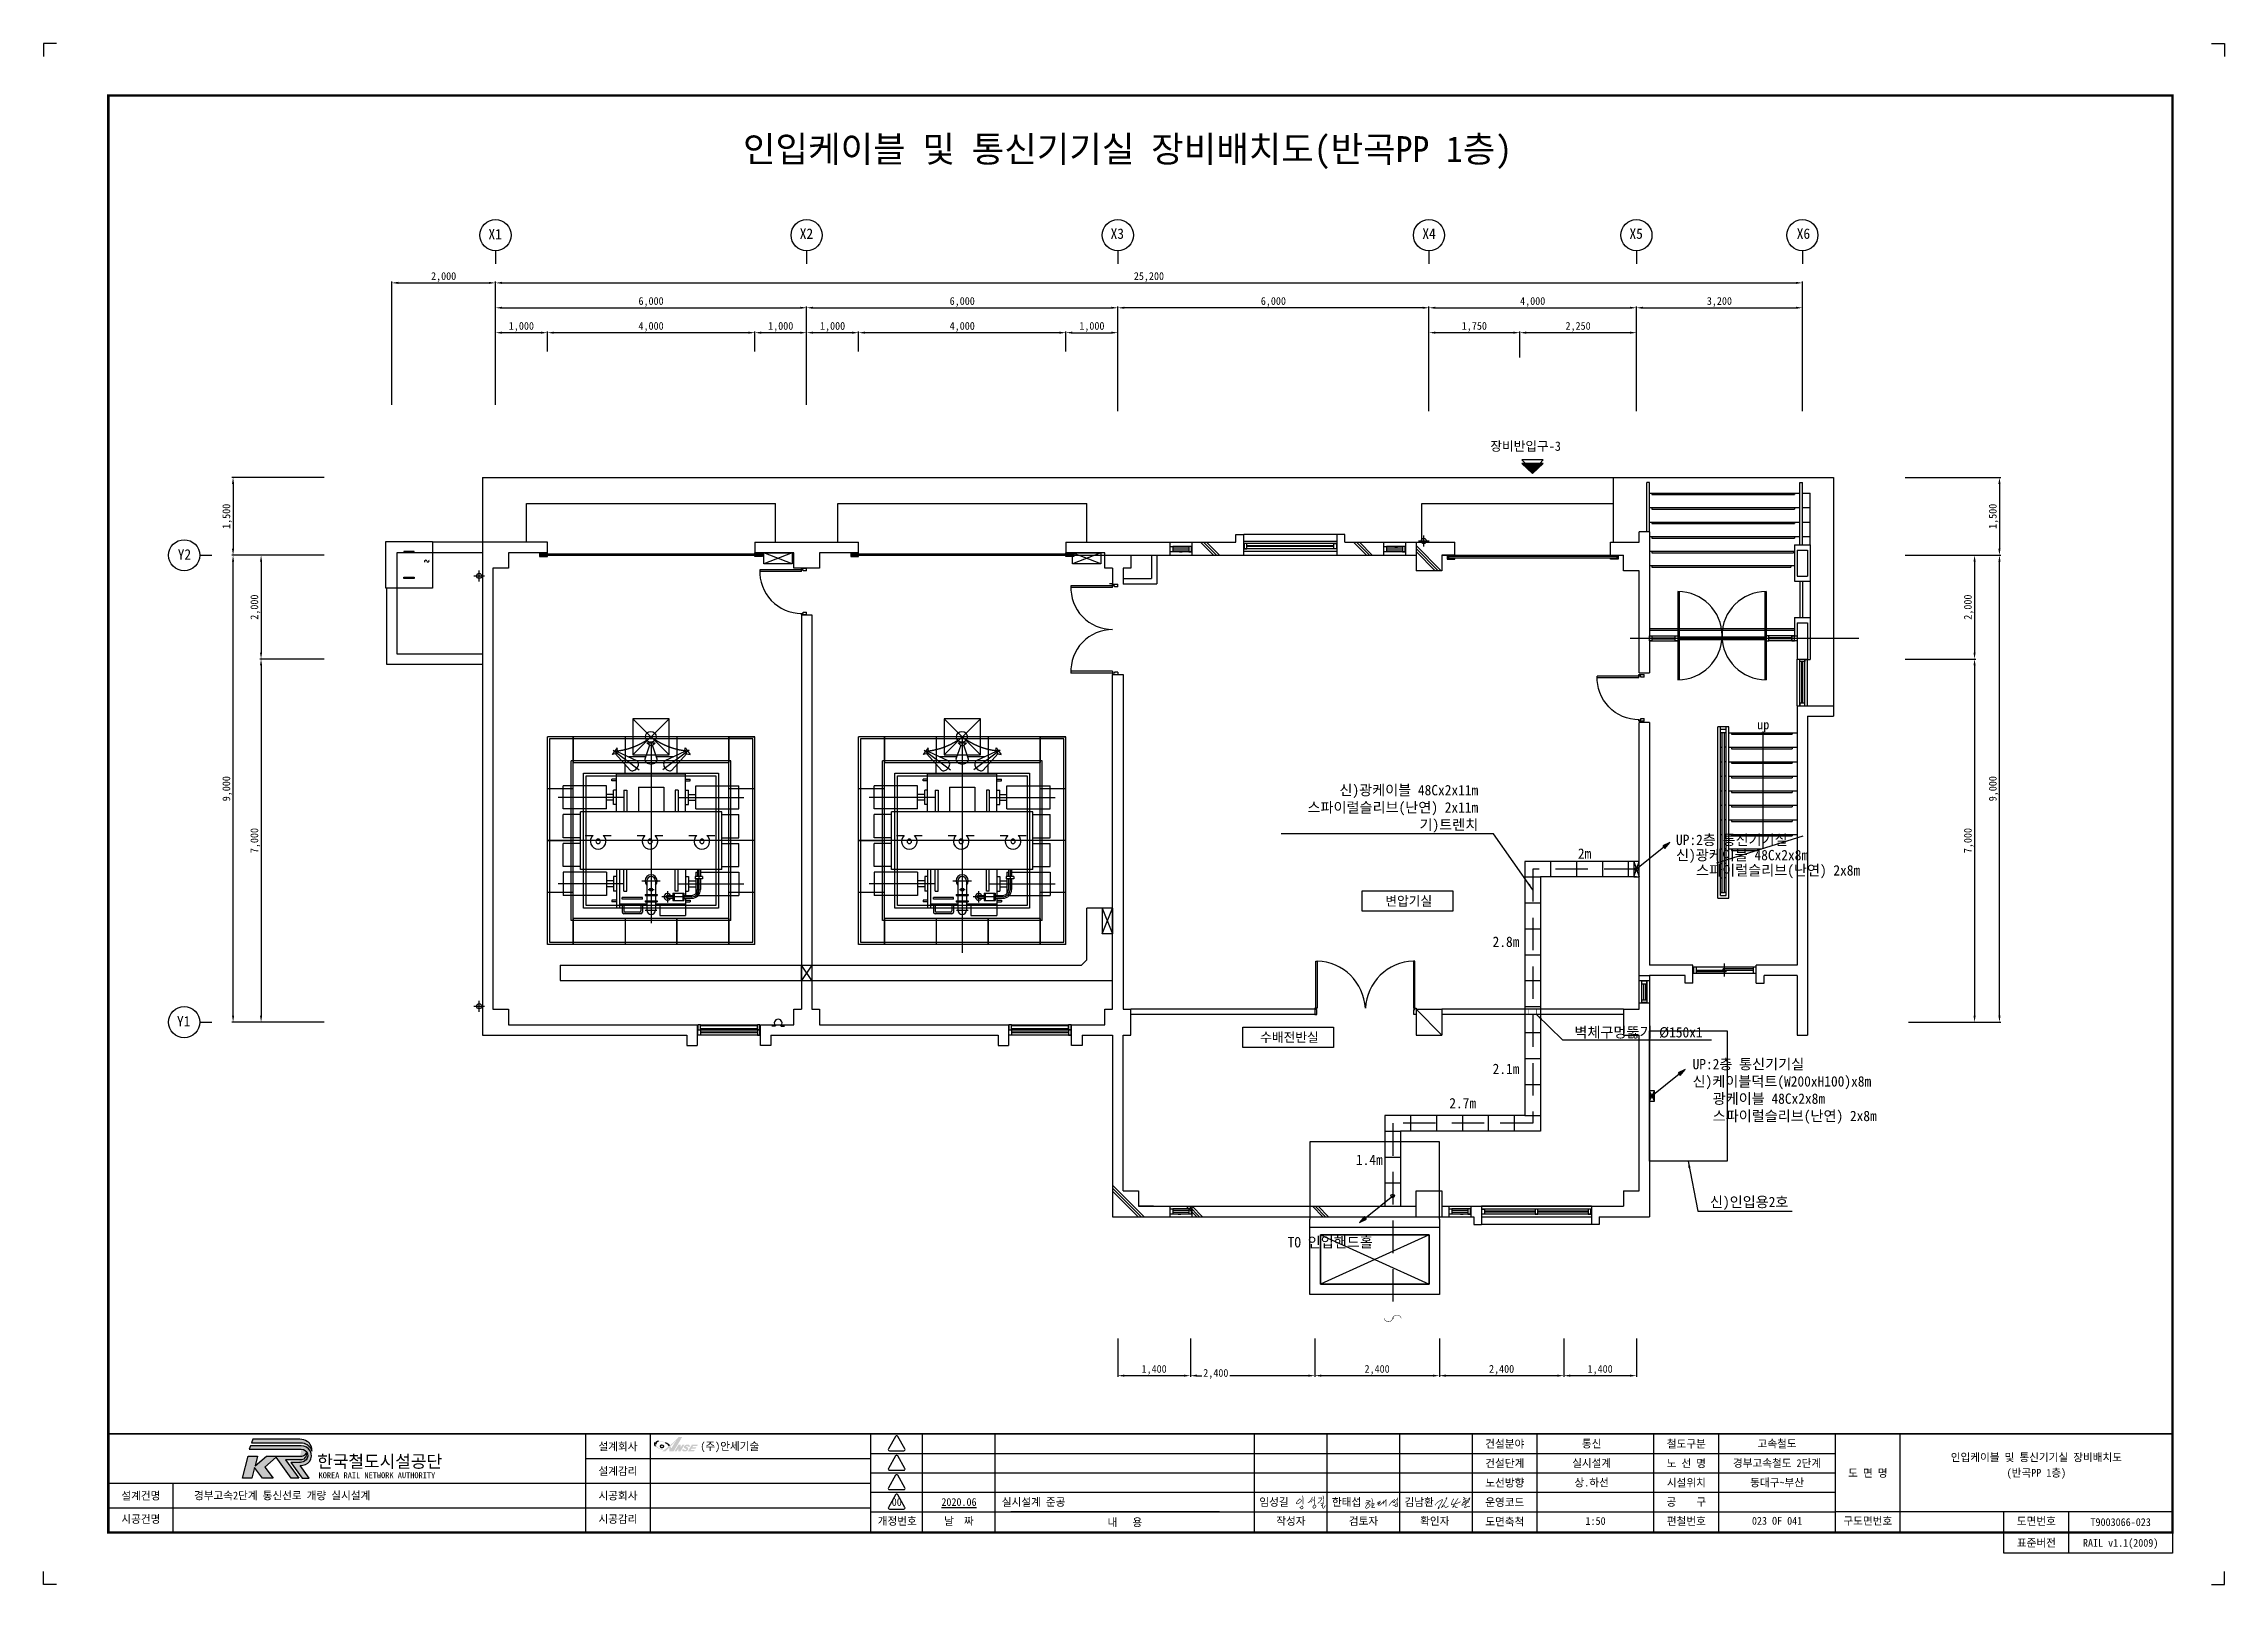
# Paper-space layout '반곡PP-1' of a CAD drawing. Header units: millimetres. Extents: x 0 to 841, y 0 to 594.
# The model-space entities are those that its viewports show. They can reach past a viewport. Long polylines and large blocks are cut down to what shows.
import ezdxf
from ezdxf.enums import TextEntityAlignment as Align

# ---------------------------------------------------------------- set-up
doc = ezdxf.new("R2010")
doc.units = ezdxf.units.MM
doc.linetypes.add('HIDDEN', pattern=[0.375, 0.25, -0.125])
doc.linetypes.add('HIDDEN2', pattern=[0.1875, 0.125, -0.0625])
for name, color, linetype in [('TN-TEXT', 6, 'Continuous'), ('TT-CABL', 4, 'Continuous'), ('TT-CTRL-JUNT', 4, 'Continuous'), ('TT-TRAY', 4, 'Continuous'), ('TX-BORD', 7, 'Continuous'), ('TZ-BASE', 253, 'Continuous'), ('TZ-DIMS', 1, 'Continuous'), ('TZ-LEAL', 1, 'Continuous'), ('TZ-LEAT', 3, 'Continuous'), ('TZ-LINE', 4, 'Continuous'), ('TZ-SYMB', 2, 'Continuous'), ('TZ-TEX2', 3, 'Continuous')]:
    doc.layers.add(name, color=color, linetype=linetype)
doc.layers.add('TX-PAPR', color=2, linetype='Continuous', plot=False)
doc.styles.add('KORAIL', font='GulimChe.ttf')
doc.styles.get("Standard").update_dxf_attribs({"font": 'GulimChe.ttf'})
doc.styles.add('TB_TEXT', font='GulimChe.ttf')
doc.styles.add('TB_WBTXT', font='GulimChe.ttf')
doc.dimstyles.new('D50', dxfattribs={"dimscale": 50, "dimtxt": 3, "dimasz": 2.5, "dimexe": 0.5, "dimexo": 0.5, "dimgap": 0.5, "dimtad": 1, "dimdec": 0, "dimzin": 1, "dimdsep": 46, "dimlunit": 6, "dimtxsty": 'Standard', "dimcen": 1, "dimclrd": 1, "dimclre": 1, "dimclrt": 3, "dimadec": 0, "dimazin": 0, "dimtfac": 1, "dimtdec": 0, "dimtix": 1, "dimtmove": 2, "dimatfit": 3, "dimfxl": 0, "dimtvp": 2, "dimlwd": -1, "dimlwe": -1, "dimarcsym": 0})

psp = doc.layouts.new('반곡PP-1')

msp = doc.modelspace()

# ---------------------------------------------------------------- texts
at = {"layer": 'TN-TEXT'}
for s, p in [('신)광케이블 48Cx2x8m', (324645.2, -155928.8)), ('   스파이럴슬리브(난연) 2x8m ', (324645.2, -156222.5)), ('신)케이블덕트(W200xH100)x8m', (324964.4, -160290.5)), ('   광케이블 48Cx2x8m', (324964.4, -160623.6)), ('   스파이럴슬리브(난연) 2x8m', (324964.4, -160956.6))]:
    msp.add_text(s, height=200, dxfattribs=at).set_placement(p, align=Align.MIDDLE_LEFT)
at = {"layer": 'TZ-BASE'}
for s, p in [('장비반입구-3', (321063.6, -148135.7)), ('up', (326211.2, -153503.8))]:
    msp.add_text(s, height=180, dxfattribs=at).set_placement(p)
for s, p in [('변압기실', (319491.6, -156812)), ('수배전반실', (317191.6, -159437.9))]:
    msp.add_text(s, height=180, dxfattribs=at).set_placement(p, align=Align.MIDDLE)
at = {"layer": 'TZ-LEAT', "ltscale": 0.1}
for s, p in [('X1', (301746, -144059.8)), ('X2', (307748.9, -144049.8)), ('X3', (313742.5, -144049.8)), ('X4', (319754, -144049.8)), ('X5', (323747.7, -144049.8)), ('X6', (326973.2, -144049.8)), ('Y2', (295755.1, -150232.7)), ('Y1', (295740.2, -159232.7))]:
    msp.add_text(s, height=200, dxfattribs=at).set_placement(p)
at = {"layer": 'TZ-LEAT', "char_height": 200}
for s, insert, attachment_point in [('{\\C6;신)광케이블 48Cx2x11m\\P\\pt400;  스파이럴슬리브(난연) 2x11m\\P}기)트렌치', (320831.7, -155496.4), 9), ('벽체구멍뚫기 Ø150x1', (322685.7, -159466), 7), ('{\\C6;신)인입용2호}', (325299.4, -162768.5), 7)]:
    msp.add_mtext(s, dxfattribs=dict(at, insert=insert, attachment_point=attachment_point))
at = {"layer": 'TZ-TEX2'}
for s, p in [('UP:2층 통신기기실', (324645.2, -155635)), ('UP:2층 통신기기실', (324964.4, -159957.4)), ('TO 인입핸드홀', (317156.5, -163391, 0))]:
    msp.add_text(s, height=200, dxfattribs=at).set_placement(p, align=Align.MIDDLE_LEFT)
for s, p in [('2m', (322882, -155899.9)), ('2.8m', (321366.8, -157599.2)), ('2.1m', (321366.8, -160049.2)), ('2.7m', (320532, -160711.5)), ('1.4m', (318732.1, -161801.7))]:
    msp.add_text(s, height=200, dxfattribs=at).set_placement(p, align=Align.MIDDLE_CENTER)

# ---------------------------------------------------------------- blocks, each defined once
blk = doc.blocks.new('CXGLOGO-UNIT-KRNA-COLOR')
h = blk.add_hatch(color=166)
edge = h.paths.add_edge_path()
edge.add_arc((15.3, 4.2), 10, 59.195, 87.6904)
edge.add_line((15.7, 14.2), (-14.6, 14.2))
edge.add_line((-14.6, 14.2), (-15.4, 11.9))
edge.add_line((-15.4, 11.9), (17.3, 11.9))
edge.add_arc((16.4, 4.8), 7.13, 14.4338, 82.8523, ccw=False)
edge.add_arc((17.2, 7.5), 6.18, 351.2788, 418.625)
h = blk.add_hatch(color=166)
edge = h.paths.add_edge_path()
edge.add_line((-17.6, 3.4), (-11.6, 3.4))
edge.add_line((-11.6, 3.4), (-13.1, -2.8))
edge.add_line((-13.1, -2.8), (-5.8, 3.4))
edge.add_line((-5.8, 3.4), (16.9, 3.4))
edge.add_arc((16.5, 6.7), 3.37, 277.1672, 339.2536)
edge.add_arc((16.5, 4.5), 3.37, -86.0611, 17.644, ccw=False)
edge.add_line((16.7, 1.1), (6.4, 1.1))
edge.add_line((6.4, 1.1), (15, -10.7))
edge.add_line((15, -10.7), (10.1, -10.7))
edge.add_line((10.1, -10.7), (0.4, 2.7))
edge.add_line((0.4, 2.7), (-6.9, -3.7))
edge.add_line((-6.9, -3.7), (-1.4, -10.8))
edge.add_line((-1.4, -10.8), (-8.3, -10.8))
edge.add_line((-8.3, -10.8), (-13.5, -4))
edge.add_line((-13.5, -4), (-15.1, -10.8))
edge.add_line((-15.1, -10.8), (-21.2, -10.8))
edge.add_line((-21.2, -10.8), (-17.6, 3.4))
h = blk.add_hatch(color=46)
edge = h.paths.add_edge_path()
edge.add_arc((15.4, 5.5), 6.16, 269.178, 301.5498, ccw=False)
edge.add_line((15.3, -0.7), (9.8, -0.7))
edge.add_line((9.8, -0.7), (17.2, -10.8))
edge.add_line((17.2, -10.8), (21.7, -10.8))
edge.add_line((21.7, -10.8), (15.9, -2.7))
edge.add_arc((15.5, 6.1), 8.86, 272.286, 317.0312)
edge.add_arc((16.8, 3.7), 6.34, 325.2805, 452.1314)
edge.add_line((16.5, 10), (-16, 10))
edge.add_line((-16, 10), (-16.8, 7.8))
edge.add_line((-16.8, 7.8), (16.6, 7.8))
edge.add_arc((16.8, 3.8), 3.99, -62.7193, 92.2922, ccw=False)
at = {"color": 166}
for points in [[(20.4, 12.8, 0.12498), (15.7, 14.2), (-14.6, 14.2), (-15.4, 11.9), (17.3, 11.9, -0.307728), (23.3, 6.6, 0.302614)], [(-17.6, 3.4), (-11.6, 3.4), (-13.1, -2.8), (-5.8, 3.4), (16.9, 3.4, 0.27773), (19.7, 5.5, -0.486141), (16.7, 1.1), (6.4, 1.1), (15, -10.7), (10.1, -10.7), (0.4, 2.7), (-6.9, -3.7), (-1.4, -10.8), (-8.3, -10.8), (-13.5, -4), (-15.1, -10.8), (-21.2, -10.8)]]:
    blk.add_lwpolyline(points, format="xyb", close=True, dxfattribs=at)
at = {"color": 46}
blk.add_lwpolyline([(18.6, 0.2, -0.142195), (15.3, -0.7), (9.8, -0.7), (17.2, -10.8), (21.7, -10.8), (15.9, -2.7, 0.197757), (22, 0.1, 0.61792), (16.5, 10), (-16, 10), (-16.8, 7.8), (16.6, 7.8, -0.802668)], format="xyb", close=True, dxfattribs=at)
blk = doc.blocks.new('CXGLOGO-KRNA-COLOR')
blk.add_blockref('CXGLOGO-UNIT-KRNA-COLOR', (0, 0))
at = {"color": 166, "style": 'KORAIL'}
for s, height, p in [('한국철도시설공단', 8, (26.8, -4)), ('KOREA RAIL NETWORK AUTHORITY', 3.75, (27.7, -10.8))]:
    blk.add_text(s, height=height, dxfattribs=at).set_placement(p)
blk = doc.blocks.new('TXBLKA1-KRNAH')
at = {"layer": 'TX-BORD'}
h = blk.add_hatch(color=5, dxfattribs=at)
h.paths.add_polyline_path([(241.41, 53.44, 0.096425), (239.85, 54.59, 0.1233), (237.07, 55.37, 0.107959), (236.18, 55.25, 0.147974), (235.63, 54.71, 0.146771), (235.6, 53.86, 0.166867), (235.92, 53.32, 0.084002), (237.3, 52.29, 0.125004), (238.6, 51.98, 0.324316), (238.9, 52.16, 0.181232), (238.8, 52.77, -0.176206), (238.41, 52.66, -0.165955), (238.43, 52.37, -0.236091), (238.11, 52.27, -0.163197), (237.2, 52.6, -0.211159), (236.11, 54.03, -0.492063), (237.15, 55.14, -0.264032), (241.01, 53.12, -0.023302), (238.51, 51.28), (239.75, 51.28, 0.034752), (241.24, 52.65, -0.038457), (241.29, 51.28), (242.97, 51.28), (246.25, 56.8), (244.88, 56.8, -0.036327)])
h.paths.add_polyline_path([(242.08, 52.46), (241.66, 53.16, 0.03885), (244.06, 55.69)], flags=16)
h = blk.add_hatch(color=3, dxfattribs=at)
h.paths.add_polyline_path([(244.79, 51.28), (245.61, 51.28), (247.14, 53.85), (246.32, 53.85), (245.64, 52.71), (245.64, 53.85), (244.83, 53.85), (243.3, 51.28), (244.11, 51.28), (244.79, 52.43)])
h.paths.add_polyline_path([(247.73, 51.85, -0.206701), (247.2, 51.81, -0.316027), (247.06, 51.95, -0.031225), (247.06, 52.07), (246.36, 52.07, 0.483426), (246.52, 51.35, 0.203838), (248.04, 51.43, 0.079762), (248.43, 51.8, 0.172378), (248.58, 52.3, 0.221594), (248.3, 52.81, 0.038449), (247.87, 53.02, -0.563174), (247.89, 53.34, -0.276773), (248.29, 53.37, -0.312628), (248.42, 53.08), (249.21, 53.08, 0.143901), (249.17, 53.48, 0.169249), (248.83, 53.82, 0.119216), (248.04, 53.89, 0.167621), (247.24, 53.47, 0.258991), (246.94, 52.74, 0.208246), (247.3, 52.44, -0.022645), (247.74, 52.2, -0.588103)])
h.paths.add_polyline_path([(249.56, 51.83), (249.82, 52.27), (251.36, 52.27), (251.72, 52.86), (250.18, 52.86), (250.44, 53.3), (251.98, 53.3), (252.31, 53.85), (250, 53.85), (248.47, 51.28), (250.78, 51.28), (251.1, 51.83)])
h.paths.add_polyline_path([(239.05, 53.25, 1), (237.87, 53.25, 1)])
at = {"layer": 'DEFPOINTS', "color": 1}
blk.add_line((836, 594), (841, 594), dxfattribs=at)
for points in [[(5, 594), (0, 594), (0, 589)], [(836, 594), (841, 594), (841, 589)], [(5, 0), (0, 0), (0, 5)], [(836, 0), (841, 0), (841, 5)]]:
    blk.add_lwpolyline(points, dxfattribs=at)
at = {"layer": 'TX-BORD'}
for p, q in [((234, 20), (234, 58)), ((319, 50.5), (549.5, 50.5)), ((339, 20), (339, 58)), ((367, 20), (367, 58)), ((467, 20), (467, 58)), ((495, 20), (495, 58)), ((523, 20), (523, 58)), ((549.5, 50.5), (691, 50.5)), ((576, 20), (576, 58)), ((621, 20), (621, 58)), ((646, 20), (646, 58)), ((716, 20), (716, 58)), ((209, 48.5), (319, 48.5)), ((319, 43), (549.5, 43)), ((549.5, 43), (691, 43)), ((25, 39), (319, 39)), ((50, 20), (50, 39)), ((319, 35.5), (549.5, 35.5)), ((549.5, 35.5), (691, 35.5)), ((25, 29.5), (319, 29.5)), ((319, 28), (691, 28)), ((453.5, 28), (373, 28)), ((821, 28), (691, 28)), ((756, 20), (756, 28)), ((781, 12), (781, 28))]:
    blk.add_line(p, q, dxfattribs=at)
at = {"layer": 'TX-BORD', "const_width": 1}
blk.add_lwpolyline([(821, 20), (25, 20), (25, 574), (821, 574)], close=True, dxfattribs=at)
at = {"layer": 'TX-BORD'}
for points, const_width in [([(25, 58), (821, 58)], 0.5), ([(209, 20), (209, 58)], 0.5), ([(209, 20), (209, 58)], 0.5), ([(319, 20), (319, 58)], 0.5), ([(551, 20), (551, 58)], 0.5), ([(691, 20), (691, 58)], 0.5), ([(489.16, 32.47), (490.23, 32.6)], 0.24), ([(510.02, 32.43), (511.22, 32.3), (511.29, 32.17), (511.29, 31.91), (509.68, 31.25), (511.29, 31.91), (511.93, 32.15), (511.29, 31.91), (510.45, 30.87), (510.06, 30.25), (509.86, 29.88), (509.82, 29.64), (509.85, 29.48), (509.94, 29.38), (510.07, 29.35), (510.38, 29.36), (511.09, 29.84), (511.32, 30.09), (511.53, 30.37), (511.52, 30.66), (511.47, 30.83), (511.33, 30.95), (511.02, 30.99), (510.45, 30.87)], 0.24), ([(511.96, 33.12), (512.32, 32.9), (512.39, 32.4), (512.31, 31.14), (512.21, 29.77), (512.24, 29.56), (512.39, 29.52), (512.61, 29.55), (512.95, 29.62), (513.48, 29.76)], 0.24), ([(512.31, 31.14), (512.99, 31.2), (513.13, 31.16), (513.03, 30.78), (512.21, 29.77)], 0.24), ([(514.32, 31.57), (514.59, 31.64), (515.5, 32.11), (514.59, 31.64), (514.69, 31.19), (514.15, 30.85), (514.69, 31.19), (515.47, 31.61), (514.75, 30.62), (514.93, 30.41), (515.2, 30.4), (515.62, 30.7), (516.67, 31.8), (516.69, 32.23), (516.67, 31.8), (516.66, 31.21), (517.64, 32.57), (517.67, 29.98)], 0.24), ([(521.05, 32.83), (519.79, 31.7), (518.83, 30.43), (519.79, 31.7), (520.42, 32.27), (520.32, 31.82), (520.41, 31.55), (520.64, 31.46), (521, 31.65), (520.94, 31.92), (522.01, 32.93), (522.02, 33.4), (522.01, 32.93), (521.99, 31.92), (521.99, 31.59), (521.7, 31.85), (521.99, 31.59), (522.08, 31.07), (522.06, 30.3), (521.97, 30), (521.58, 29.93), (521.29, 29.99), (521.13, 30.2), (521.17, 30.65), (521.36, 30.97), (521.77, 31.01), (522.08, 31)], 0.24), ([(521.15, 30.43), (520.87, 30.43), (520.47, 30.53), (520.28, 30.68)], 0.24)]:
    blk.add_lwpolyline(points, dxfattribs=dict(at, const_width=const_width))
for points in [[(328.58, 57.05), (325.78, 52.19, 0.57735), (326.17, 51.52), (331.78, 51.52, 0.57735), (332.17, 52.19), (329.36, 57.05, 0.57735)], [(328.58, 49.55), (325.78, 44.69, 0.57735), (326.17, 44.02), (331.78, 44.02, 0.57735), (332.17, 44.69), (329.36, 49.55, 0.57735)], [(328.58, 42.05), (325.78, 37.19, 0.57735), (326.17, 36.52), (331.78, 36.52, 0.57735), (332.17, 37.19), (329.36, 42.05, 0.57735)], [(328.58, 34.55), (325.78, 29.69, 0.57735), (326.17, 29.02), (331.78, 29.02, 0.57735), (332.17, 29.69), (329.36, 34.55, 0.57735)]]:
    blk.add_lwpolyline(points, format="xyb", close=True, dxfattribs=at)
at = {"layer": 'TX-BORD', "const_width": 0.24}
for points in [[(485.57, 34.24, -0.031521), (485.64, 32.12, 0.015452), (485.64, 30.85, 0.488947)], [(489.3, 33.6, -0.116912), (488.11, 31.72, -0.245276), (487.54, 31.55, -2.571837)], [(490.15, 33.87, -0.089273), (490.12, 31.67, 0.068943), (490.06, 30.69, 0.261353)], [(493.32, 34.22, -0.102288), (493.6, 33.42, -0.080289), (493.6, 33.07, 0.066761), (493.58, 32.62, -0.06278), (493.53, 31.56, 8.85417)], [(547.43, 33.59, -0.145348), (547.88, 33.43, -0.307225), (547.95, 33.23, -0.212679), (547.38, 32.49, -0.113681), (548.62, 33.04, -0.266507), (548.74, 33, -3.538723)], [(484.54, 33.09, 0.071134), (483.15, 31.48, 0.394214), (483.21, 31.1, 0.224261), (483.52, 31.04, 0.193438), (484.97, 32.08, 0.544983), (484.67, 32.72, 0.066146), (484.03, 32.72, 27.196208)], [(484.41, 29.84, 0.02121), (484.98, 29.12, 0.409369), (485.14, 29.11, -0.211811), (485.49, 29.21, 0.416377), (485.62, 29.3, 0.123643), (485.54, 30.12, 0.523631), (485.28, 30.19, -0.072983), (484.51, 29.7, 0.005941)], [(488.57, 32.27, -0.142438), (489.07, 31.68, 5.949847)], [(490.05, 30.54, 0.235154), (489.49, 29.9, 0.345857), (489.7, 29.41, 0.306746), (490.2, 29.45, 0.103095), (490.63, 29.98, 0.395571), (490.49, 30.5, 0.242915), (490.05, 30.54, 6.064713)], [(491.55, 33.36, 0.139976), (491.83, 33.26, 0.096355), (492.64, 33.37, -0.240321), (492.85, 33.34, -0.353191), (492.93, 33.05, -0.157335), (491.33, 31.22, -6.381378)], [(492.46, 31.11), (493.22, 31.4, -0.375176), (493.45, 31.31, -0.266244), (493.45, 31.13, -0.042219), (493.07, 30.6, -0.159939), (492.63, 30.34, -0.171647), (493.2, 30.37, -0.458058), (493.29, 30.17, 0.159326), (493.23, 29.58, 0.227707), (493.39, 29.37, 0.407988), (493.73, 29.47, -0.001483), (493.89, 29.78, 0.004186), (494.14, 30.24, -0.100484), (494.33, 30.47, -0.346277)], [(536.7, 30.48, -0.382901), (536.65, 30.71, -0.12512), (539.4, 32.69, -0.474239), (539.59, 32.59, -0.046113), (537.92, 29.73, 0.151113), (537.77, 29.29, 0.58991), (537.88, 29.22, 0.096338), (538.33, 29.72, 2.196927)], [(540.73, 33.09, -0.071383), (541.05, 33.41, -0.346917), (541.16, 33.41, -0.258278), (541.18, 33.35, -0.079918), (541.06, 32.96, -0.048596), (539.06, 29.69, 0.947427), (539.13, 29.64, -0.022437), (540.04, 30.36, -0.344585), (540.2, 30.35, -0.12284), (540.25, 30.29, 0.011347), (540.43, 29.85, 0.194638), (540.6, 29.69, 0.189435), (540.9, 29.69, 0.009404), (541.84, 30.24, 3.287276)], [(543.84, 33.07, 0.030212), (542.85, 31.06, 0.575113), (543.08, 30.76, 0.043168), (545.96, 31.58, 0.237594), (546.32, 31.98, 1.260425)], [(545.61, 33.11, 0.150889), (545.13, 32.65, 0.025288), (543.37, 29.61), (544.07, 30.23, -0.448359), (544.33, 30.16, 0.073819), (544.59, 29.67, 0.359456), (544.94, 29.59, 0.031982), (545.26, 29.77, 3.102048)], [(547.6, 31.85, 0.23976), (547.57, 31.5, 0.345796), (547.69, 31.43, 0.195352), (548.64, 32.18, 0.393888), (548.6, 32.35, 0.293784), (548.35, 32.35, 0.099623), (547.44, 31.43, 0.02205), (546.93, 30.69, 0.380988), (546.98, 30.44, 0.18866), (547.1, 30.41), (549.22, 31.59, 0.122154), (549.44, 31.8), (550.04, 33.22, 0.396041), (549.99, 33.36, 0.224142), (549.88, 33.36, 0.078358), (549.02, 32.08), (547.95, 29.67, 0.444285), (547.97, 29.61), (548.29, 29.6, 0.179185), (548.5, 29.67), (549.15, 30.07, -0.135616), (549.34, 30.12), (550.04, 30.11)]]:
    blk.add_lwpolyline(points, format="xyb", dxfattribs=at)
at = {"layer": 'TX-BORD'}
blk.add_lwpolyline([(821, 20), (821, 12), (756, 12), (756, 20)], close=True, dxfattribs=at)
at = {"layer": 'TX-BORD', "color": 3}
blk.add_circle((238.46, 53.25), 0.594, dxfattribs=at)
at = {"layer": 'TX-BORD', "color": 5}
for centre, radius, start, end in [((237.04, 54.23), 1.49, 161.17216, 194.57108), ((236.55, 54.06), 0.967, 192.10036, 229.99429), ((237.06, 54.19), 0.96, 84.64387, 189.44431), ((237.68, 50.02), 5.06, 42.58477, 64.6157)]:
    blk.add_arc(centre, radius, start, end, dxfattribs=at)
at = {"layer": 'TX-BORD', "xscale": 0.6, "yscale": 0.6}
blk.add_blockref('CXGLOGO-KRNA-COLOR', (89.41, 47.41), dxfattribs=at)
at = {"layer": 'TX-BORD', "style": 'TB_TEXT'}
for s, p in [('설계회사', (221.5, 53.25)), ('건설분야', (563.5, 54.25)), ('철도구분', (633.5, 54.25)), ('설계감리', (221.5, 43.75)), ('건설단계', (563.5, 46.75)), ('노 선 명', (633.5, 46.75)), ('도 면 명', (703.5, 43)), ('설계건명', (37.5, 34.25)), ('시공회사', (221.5, 34.25)), ('노선방향', (563.5, 39.25)), ('시설위치', (633.5, 39.25)), ('시공건명', (37.5, 25.25)), ('시공감리', (221.5, 25.25)), ('개정번호', (329.21, 24.5)), ('날  짜', (353, 24.5)), ('내   용', (417, 24)), ('작성자', (481, 24.5)), ('검토자', (509, 24.5)), ('확인자', (536.5, 24.5)), ('운영코드', (563.5, 31.75)), ('도면축척', (563.5, 24.25)), ('공    구', (633.5, 31.75)), ('편철번호', (633.5, 24.5)), ('구도면번호', (703.5, 24.51)), ('도면번호', (768.5, 24.51))]:
    blk.add_text(s, height=3, dxfattribs=at).set_placement(p, align=Align.MIDDLE)
blk.add_text('표준버전', height=3, dxfattribs=at).set_placement((768.5, 16), align=Align.MIDDLE_CENTER)
at = {"layer": 'TX-BORD', "style": 'TB_TEXT', "flags": 1}
blk.add_attdef('TD_CLASSCODE', text='', height=3, dxfattribs=at).set_placement((25, 577.54), align=Align.MIDDLE_LEFT)
at = {"layer": 'TX-BORD'}
for tag, height, style, p in [('TB_MTITIL', 10, 'TB_WBTXT', (418, 553.33)), ('TB_STITL', 7, 'TB_WBTXT', (418, 538.33)), ('TR_RNUM4', 3, 'TB_TEXT', (329, 54.25)), ('TR_RDAT4', 3, 'TB_TEXT', (353, 54.25)), ('TD_FIELD', 3, 'TB_TEXT', (597, 54.25)), ('TD_RLCLASS', 3, 'TB_TEXT', (668.5, 54.25)), ('TD_DNAME_TOP', 3, 'TB_TEXT', (768.5, 48.98)), ('TR_RNUM3', 3, 'TB_TEXT', (329, 46.75)), ('TR_RDAT3', 3, 'TB_TEXT', (353, 46.75)), ('TD_CSTEP', 3, 'TB_TEXT', (597, 46.75)), ('TD_RLNAME', 3, 'TB_TEXT', (668.5, 46.75)), ('TD_DNAME_MAIN', 3, 'TB_TEXT', (768.5, 43)), ('TR_RNUM2', 3, 'TB_TEXT', (329, 39.25)), ('TR_RDAT2', 3, 'TB_TEXT', (353, 39.25)), ('TD_DIRCODE', 3, 'TB_TEXT', (597, 39.25)), ('TD_RLSECT', 3, 'TB_TEXT', (668.5, 39.25)), ('TD_DNAME_BOT', 3, 'TB_TEXT', (768.5, 36.98)), ('TR_RNUM1', 3, 'TB_TEXT', (329, 31.75)), ('TR_RDAT1', 3, 'TB_TEXT', (353, 31.75)), ('TD_SYSCODE', 3, 'TB_TEXT', (597, 31.75)), ('SCALE', 3, 'TB_TEXT', (598.5, 24.45)), ('TD_CSECT', 3, 'TB_TEXT', (668.5, 31.75)), ('TD_DWGNO', 3, 'TB_TEXT', (668.5, 24.5)), ('TD_DWGCODE_PREV', 3, 'TB_TEXT', (736, 24)), ('TD_DWGCODE', 3, 'TB_TEXT', (801, 24)), ('TD_VERSION', 3, 'TB_TEXT', (801, 16))]:
    blk.add_attdef(tag, text='', height=height, dxfattribs=dict(at, style=style)).set_placement(p, align=Align.MIDDLE_CENTER)
at = {"layer": 'TX-BORD', "style": 'TB_TEXT'}
for tag, p in [('TD_DCOMP', (253.27, 53.25)), ('TR_RCON4', (369.52, 54.25)), ('TR_DGN4', (468.83, 54.25)), ('TR_CHK4', (496.83, 54.25)), ('TR_APP4', (524.83, 54.25)), ('TD_DSCCOMP', (253.27, 43.75)), ('TR_RCON3', (369.52, 46.75)), ('TR_DGN3', (468.83, 46.75)), ('TR_CHK3', (496.83, 46.75)), ('TR_APP3', (524.83, 46.75)), ('TD_DNAME', (58, 34.25)), ('TD_CCOMP', (253.27, 34.25)), ('TR_RCON2', (369.52, 39.25)), ('TR_DGN2', (468.83, 39.25)), ('TR_CHK2', (496.83, 39.25)), ('TR_APP2', (524.83, 39.25)), ('TD_CNAME', (58, 25.15)), ('TD_CSCOMP', (253.27, 25.25)), ('TR_RCON1', (369.52, 31.75)), ('TR_DGN1', (468.83, 31.75)), ('TR_CHK1', (496.83, 31.75)), ('TR_APP1', (524.83, 31.75))]:
    blk.add_attdef(tag, text='', height=3, dxfattribs=at).set_placement(p, align=Align.MIDDLE_LEFT)
blk = doc.blocks.new('2P-D203')
at = {"color": 0}
for p, q in [((29, 50), (29, 855)), ((65, 50), (65, 856)), ((0, 50), (0, -50)), ((29, 50), (0, 50)), ((65, 50), (29, 50)), ((29, 14), (29, 50)), ((50, 14), (29, 14)), ((50, -50), (50, 14)), ((871, 14), (850, 14)), ((871, 14), (850, 14)), ((850, 14), (850, -50)), ((900, 50), (871, 50)), ((871, 50), (871, 14)), ((900, -50), (900, 50)), ((50, -50), (0, -50)), ((900, -50), (850, -50))]:
    blk.add_line(p, q, dxfattribs=at)
blk.add_arc((65, 50), 806, 0, 92.5062, dxfattribs=at)
blk = doc.blocks.new('*D978')
at = {"layer": 'DEFPOINTS', "color": 0}
for p in [(327082, -145379), (323882, -147396), (327082, -147396)]:
    blk.add_point(p, dxfattribs=at)
at = {"layer": 'TZ-DIMS', "color": 1}
for p, q in [((323882, -147371), (323882, -145354)), ((324007, -145379), (326957, -145379)), ((327082, -147371), (327082, -145354))]:
    blk.add_line(p, q, dxfattribs=at)
for points in [[(324007, -145358), (324007, -145399), (323882, -145379)], [(326957, -145358), (326957, -145399), (327082, -145379)]]:
    blk.add_solid(points, dxfattribs=at)
at = {"layer": 'TZ-DIMS', "color": 3, "insert": (325482, -145267), "char_height": 150, "attachment_point": 5}
blk.add_mtext('3,200', dxfattribs=at)
blk = doc.blocks.new('*D979')
at = {"layer": 'DEFPOINTS', "color": 0}
for p in [(329041, -148649), (329041, -150149), (330882, -150149)]:
    blk.add_point(p, dxfattribs=at)
at = {"layer": 'TZ-DIMS', "color": 1}
for p, q in [((329066, -148649), (330907, -148649)), ((330882, -148774), (330882, -150024)), ((329066, -150149), (330907, -150149))]:
    blk.add_line(p, q, dxfattribs=at)
for points in [[(330861, -148774), (330903, -148774), (330882, -148649)], [(330861, -150024), (330903, -150024), (330882, -150149)]]:
    blk.add_solid(points, dxfattribs=at)
at = {"layer": 'TZ-DIMS', "color": 3, "insert": (330771, -149399), "char_height": 150, "attachment_point": 5, "rotation": 90}
blk.add_mtext('1,500', dxfattribs=at)
blk = doc.blocks.new('*D980')
at = {"layer": 'DEFPOINTS', "color": 0}
for p in [(321632, -145859), (321632, -146364), (323882, -146364)]:
    blk.add_point(p, dxfattribs=at)
at = {"layer": 'TZ-DIMS', "color": 1}
for p, q in [((321632, -146339), (321632, -145834)), ((323757, -145859), (321757, -145859)), ((323882, -146339), (323882, -145834))]:
    blk.add_line(p, q, dxfattribs=at)
for points in [[(321757, -145838), (321757, -145879), (321632, -145859)], [(323757, -145838), (323757, -145879), (323882, -145859)]]:
    blk.add_solid(points, dxfattribs=at)
at = {"layer": 'TZ-DIMS', "color": 3, "insert": (322757, -145747), "char_height": 150, "attachment_point": 5}
blk.add_mtext('2,250', dxfattribs=at)
blk = doc.blocks.new('*D981')
at = {"layer": 'DEFPOINTS', "color": 0}
for p in [(319882, -145859), (319882, -146364), (321632, -146364)]:
    blk.add_point(p, dxfattribs=at)
at = {"layer": 'TZ-DIMS', "color": 1}
for p, q in [((319882, -146339), (319882, -145834)), ((321507, -145859), (320007, -145859)), ((321632, -146339), (321632, -145834))]:
    blk.add_line(p, q, dxfattribs=at)
for points in [[(320007, -145838), (320007, -145879), (319882, -145859)], [(321507, -145838), (321507, -145879), (321632, -145859)]]:
    blk.add_solid(points, dxfattribs=at)
at = {"layer": 'TZ-DIMS', "color": 3, "insert": (320757, -145747), "char_height": 150, "attachment_point": 5}
blk.add_mtext('1,750', dxfattribs=at)
blk = doc.blocks.new('*D982')
at = {"layer": 'DEFPOINTS', "color": 0}
for p in [(323882, -145379), (319882, -147396), (323882, -147396)]:
    blk.add_point(p, dxfattribs=at)
at = {"layer": 'TZ-DIMS', "color": 1}
for p, q in [((319882, -147371), (319882, -145354)), ((320007, -145379), (323757, -145379)), ((323882, -147371), (323882, -145354))]:
    blk.add_line(p, q, dxfattribs=at)
for points in [[(320007, -145358), (320007, -145399), (319882, -145379)], [(323757, -145358), (323757, -145399), (323882, -145379)]]:
    blk.add_solid(points, dxfattribs=at)
at = {"layer": 'TZ-DIMS', "color": 3, "insert": (321882, -145267), "char_height": 150, "attachment_point": 5}
blk.add_mtext('4,000', dxfattribs=at)
blk = doc.blocks.new('*D983')
at = {"layer": 'DEFPOINTS', "color": 0}
for p in [(329042, -150149), (329041, -152149), (330402, -152149)]:
    blk.add_point(p, dxfattribs=at)
at = {"layer": 'TZ-DIMS', "color": 1}
for p, q in [((329067, -150149), (330427, -150149)), ((330402, -150274), (330402, -152024)), ((329066, -152149), (330427, -152149))]:
    blk.add_line(p, q, dxfattribs=at)
for points in [[(330381, -150274), (330423, -150274), (330402, -150149)], [(330381, -152024), (330423, -152024), (330402, -152149)]]:
    blk.add_solid(points, dxfattribs=at)
at = {"layer": 'TZ-DIMS', "color": 3, "insert": (330291, -151149), "char_height": 150, "attachment_point": 5, "rotation": 90}
blk.add_mtext('2,000', dxfattribs=at)
blk = doc.blocks.new('*D984')
at = {"layer": 'DEFPOINTS', "color": 0}
for p in [(329041, -152149), (329106, -159149), (330402, -159149)]:
    blk.add_point(p, dxfattribs=at)
at = {"layer": 'TZ-DIMS', "color": 1}
for p, q in [((329066, -152149), (330427, -152149)), ((330402, -152274), (330402, -159024)), ((329131, -159149), (330427, -159149))]:
    blk.add_line(p, q, dxfattribs=at)
for points in [[(330381, -152274), (330423, -152274), (330402, -152149)], [(330381, -159024), (330423, -159024), (330402, -159149)]]:
    blk.add_solid(points, dxfattribs=at)
at = {"layer": 'TZ-DIMS', "color": 3, "insert": (330291, -155649), "char_height": 150, "attachment_point": 5, "rotation": 90}
blk.add_mtext('7,000', dxfattribs=at)
blk = doc.blocks.new('*D985')
at = {"layer": 'DEFPOINTS', "color": 0}
for p in [(329590, -150149), (330882, -150149), (329590, -159149)]:
    blk.add_point(p, dxfattribs=at)
at = {"layer": 'TZ-DIMS', "color": 1}
for p, q in [((329615, -150149), (330907, -150149)), ((330882, -159024), (330882, -150274)), ((329615, -159149), (330907, -159149))]:
    blk.add_line(p, q, dxfattribs=at)
for points in [[(330861, -150274), (330903, -150274), (330882, -150149)], [(330861, -159024), (330903, -159024), (330882, -159149)]]:
    blk.add_solid(points, dxfattribs=at)
at = {"layer": 'TZ-DIMS', "color": 3, "insert": (330771, -154649), "char_height": 150, "attachment_point": 5, "rotation": 90}
blk.add_mtext('9,000', dxfattribs=at)
blk = doc.blocks.new('*D986')
at = {"layer": 'DEFPOINTS', "color": 0}
for p in [(322482, -165222), (323882, -165222), (322482, -165964)]:
    blk.add_point(p, dxfattribs=at)
at = {"layer": 'TZ-DIMS', "color": 1}
for p, q in [((322482, -165247), (322482, -165989)), ((323882, -165247), (323882, -165989)), ((323757, -165964), (322607, -165964))]:
    blk.add_line(p, q, dxfattribs=at)
for points in [[(322607, -165943), (322607, -165984), (322482, -165964)], [(323757, -165943), (323757, -165984), (323882, -165964)]]:
    blk.add_solid(points, dxfattribs=at)
at = {"layer": 'TZ-DIMS', "color": 3, "insert": (323182, -165852), "char_height": 150, "attachment_point": 5}
blk.add_mtext('1,400', dxfattribs=at)
blk = doc.blocks.new('*D987')
at = {"layer": 'DEFPOINTS', "color": 0}
for p in [(320082, -165222), (322482, -165222), (320082, -165964)]:
    blk.add_point(p, dxfattribs=at)
at = {"layer": 'TZ-DIMS', "color": 1}
for p, q in [((320082, -165247), (320082, -165989)), ((322482, -165247), (322482, -165989)), ((322357, -165964), (320207, -165964))]:
    blk.add_line(p, q, dxfattribs=at)
for points in [[(320207, -165943), (320207, -165984), (320082, -165964)], [(322357, -165943), (322357, -165984), (322482, -165964)]]:
    blk.add_solid(points, dxfattribs=at)
at = {"layer": 'TZ-DIMS', "color": 3, "insert": (321282, -165852), "char_height": 150, "attachment_point": 5}
blk.add_mtext('2,400', dxfattribs=at)
blk = doc.blocks.new('*D988')
at = {"layer": 'DEFPOINTS', "color": 0}
for p in [(317682, -165222), (320082, -165222), (317682, -165964)]:
    blk.add_point(p, dxfattribs=at)
at = {"layer": 'TZ-DIMS', "color": 1}
for p, q in [((317682, -165247), (317682, -165989)), ((320082, -165247), (320082, -165989)), ((319957, -165964), (317807, -165964))]:
    blk.add_line(p, q, dxfattribs=at)
for points in [[(317807, -165943), (317807, -165984), (317682, -165964)], [(319957, -165943), (319957, -165984), (320082, -165964)]]:
    blk.add_solid(points, dxfattribs=at)
at = {"layer": 'TZ-DIMS', "color": 3, "insert": (318882, -165852), "char_height": 150, "attachment_point": 5}
blk.add_mtext('2,400', dxfattribs=at)
blk = doc.blocks.new('*D989')
at = {"layer": 'DEFPOINTS', "color": 0}
for p in [(315282, -165222), (317682, -165222), (315282, -165964)]:
    blk.add_point(p, dxfattribs=at)
at = {"layer": 'TZ-DIMS', "color": 1}
for p, q in [((315282, -165247), (315282, -165989)), ((317682, -165247), (317682, -165989)), ((315407, -165964), (315499, -165964)), ((317557, -165964), (316045, -165964))]:
    blk.add_line(p, q, dxfattribs=at)
for points in [[(315407, -165943), (315407, -165984), (315282, -165964)], [(317557, -165943), (317557, -165984), (317682, -165964)]]:
    blk.add_solid(points, dxfattribs=at)
at = {"layer": 'TZ-DIMS', "color": 3, "insert": (315772, -165930), "char_height": 150, "attachment_point": 5}
blk.add_mtext('2,400', dxfattribs=at)
blk = doc.blocks.new('*D990')
at = {"layer": 'DEFPOINTS', "color": 0}
for p in [(313882, -165222), (315282, -165222), (313882, -165964)]:
    blk.add_point(p, dxfattribs=at)
at = {"layer": 'TZ-DIMS', "color": 1}
for p, q in [((313882, -165247), (313882, -165989)), ((315282, -165247), (315282, -165989)), ((315157, -165964), (314007, -165964))]:
    blk.add_line(p, q, dxfattribs=at)
for points in [[(314007, -165943), (314007, -165984), (313882, -165964)], [(315157, -165943), (315157, -165984), (315282, -165964)]]:
    blk.add_solid(points, dxfattribs=at)
at = {"layer": 'TZ-DIMS', "color": 3, "insert": (314582, -165852), "char_height": 150, "attachment_point": 5}
blk.add_mtext('1,400', dxfattribs=at)
blk = doc.blocks.new('*D991')
at = {"layer": 'DEFPOINTS', "color": 0}
for p in [(298603, -148649), (296822, -150149), (298603, -150149)]:
    blk.add_point(p, dxfattribs=at)
at = {"layer": 'TZ-DIMS', "color": 1}
for p, q in [((298578, -148649), (296797, -148649)), ((296822, -148774), (296822, -150024)), ((298578, -150149), (296797, -150149))]:
    blk.add_line(p, q, dxfattribs=at)
for points in [[(296801, -148774), (296843, -148774), (296822, -148649)], [(296801, -150024), (296843, -150024), (296822, -150149)]]:
    blk.add_solid(points, dxfattribs=at)
at = {"layer": 'TZ-DIMS', "color": 3, "insert": (296711, -149399), "char_height": 150, "attachment_point": 5, "rotation": 90}
blk.add_mtext('1,500', dxfattribs=at)
blk = doc.blocks.new('*D992')
at = {"layer": 'DEFPOINTS', "color": 0}
for p in [(298603, -150149), (297362, -152149), (298603, -152149)]:
    blk.add_point(p, dxfattribs=at)
at = {"layer": 'TZ-DIMS', "color": 1}
for p, q in [((298578, -150149), (297337, -150149)), ((297362, -150274), (297362, -152024)), ((298578, -152149), (297337, -152149))]:
    blk.add_line(p, q, dxfattribs=at)
for points in [[(297341, -150274), (297383, -150274), (297362, -150149)], [(297341, -152024), (297383, -152024), (297362, -152149)]]:
    blk.add_solid(points, dxfattribs=at)
at = {"layer": 'TZ-DIMS', "color": 3, "insert": (297251, -151149), "char_height": 150, "attachment_point": 5, "rotation": 90}
blk.add_mtext('2,000', dxfattribs=at)
blk = doc.blocks.new('*D993')
at = {"layer": 'DEFPOINTS', "color": 0}
for p in [(298603, -152149), (297362, -159149), (298603, -159149)]:
    blk.add_point(p, dxfattribs=at)
at = {"layer": 'TZ-DIMS', "color": 1}
for p, q in [((298578, -152149), (297337, -152149)), ((297362, -152274), (297362, -159024)), ((298578, -159149), (297337, -159149))]:
    blk.add_line(p, q, dxfattribs=at)
for points in [[(297341, -152274), (297383, -152274), (297362, -152149)], [(297341, -159024), (297383, -159024), (297362, -159149)]]:
    blk.add_solid(points, dxfattribs=at)
at = {"layer": 'TZ-DIMS', "color": 3, "insert": (297251, -155649), "char_height": 150, "attachment_point": 5, "rotation": 90}
blk.add_mtext('7,000', dxfattribs=at)
blk = doc.blocks.new('*D994')
at = {"layer": 'DEFPOINTS', "color": 0}
for p in [(296822, -150149), (298603, -150149), (298603, -159149)]:
    blk.add_point(p, dxfattribs=at)
at = {"layer": 'TZ-DIMS', "color": 1}
for p, q in [((298578, -150149), (296797, -150149)), ((296822, -159024), (296822, -150274)), ((298578, -159149), (296797, -159149))]:
    blk.add_line(p, q, dxfattribs=at)
for points in [[(296801, -150274), (296843, -150274), (296822, -150149)], [(296801, -159024), (296843, -159024), (296822, -159149)]]:
    blk.add_solid(points, dxfattribs=at)
at = {"layer": 'TZ-DIMS', "color": 3, "insert": (296711, -154649), "char_height": 150, "attachment_point": 5, "rotation": 90}
blk.add_mtext('9,000', dxfattribs=at)
blk = doc.blocks.new('*D995')
at = {"layer": 'DEFPOINTS', "color": 0}
for p in [(313882, -145379), (313882, -147396), (319882, -147396)]:
    blk.add_point(p, dxfattribs=at)
at = {"layer": 'TZ-DIMS', "color": 1}
for p, q in [((313882, -147371), (313882, -145354)), ((319757, -145379), (314007, -145379)), ((319882, -147371), (319882, -145354))]:
    blk.add_line(p, q, dxfattribs=at)
for points in [[(314007, -145358), (314007, -145399), (313882, -145379)], [(319757, -145358), (319757, -145399), (319882, -145379)]]:
    blk.add_solid(points, dxfattribs=at)
at = {"layer": 'TZ-DIMS', "color": 3, "insert": (316882, -145267), "char_height": 150, "attachment_point": 5}
blk.add_mtext('6,000', dxfattribs=at)
blk = doc.blocks.new('*D996')
at = {"layer": 'DEFPOINTS', "color": 0}
for p in [(313882, -145859), (312882, -146244), (313882, -146244)]:
    blk.add_point(p, dxfattribs=at)
at = {"layer": 'TZ-DIMS', "color": 1}
for p, q in [((312882, -146219), (312882, -145834)), ((313007, -145859), (313757, -145859)), ((313882, -146219), (313882, -145834))]:
    blk.add_line(p, q, dxfattribs=at)
for points in [[(313007, -145838), (313007, -145879), (312882, -145859)], [(313757, -145838), (313757, -145879), (313882, -145859)]]:
    blk.add_solid(points, dxfattribs=at)
at = {"layer": 'TZ-DIMS', "color": 3, "insert": (313382, -145747), "char_height": 150, "attachment_point": 5}
blk.add_mtext('1,000', dxfattribs=at)
blk = doc.blocks.new('*D997')
at = {"layer": 'DEFPOINTS', "color": 0}
for p in [(308882, -145859), (308882, -146244), (312882, -146244)]:
    blk.add_point(p, dxfattribs=at)
at = {"layer": 'TZ-DIMS', "color": 1}
for p, q in [((308882, -146219), (308882, -145834)), ((312757, -145859), (309007, -145859)), ((312882, -146219), (312882, -145834))]:
    blk.add_line(p, q, dxfattribs=at)
for points in [[(309007, -145838), (309007, -145879), (308882, -145859)], [(312757, -145838), (312757, -145879), (312882, -145859)]]:
    blk.add_solid(points, dxfattribs=at)
at = {"layer": 'TZ-DIMS', "color": 3, "insert": (310882, -145747), "char_height": 150, "attachment_point": 5}
blk.add_mtext('4,000', dxfattribs=at)
blk = doc.blocks.new('*D998')
at = {"layer": 'DEFPOINTS', "color": 0}
for p in [(307882, -145859), (308882, -146244), (307882, -147276)]:
    blk.add_point(p, dxfattribs=at)
at = {"layer": 'TZ-DIMS', "color": 1}
for p, q in [((307882, -147251), (307882, -145834)), ((308757, -145859), (308007, -145859)), ((308882, -146219), (308882, -145834))]:
    blk.add_line(p, q, dxfattribs=at)
for points in [[(308007, -145838), (308007, -145879), (307882, -145859)], [(308757, -145838), (308757, -145879), (308882, -145859)]]:
    blk.add_solid(points, dxfattribs=at)
at = {"layer": 'TZ-DIMS', "color": 3, "insert": (308382, -145747), "char_height": 150, "attachment_point": 5}
blk.add_mtext('1,000', dxfattribs=at)
blk = doc.blocks.new('*D999')
at = {"layer": 'DEFPOINTS', "color": 0}
for p in [(306882, -145859), (306882, -146244), (307882, -147276)]:
    blk.add_point(p, dxfattribs=at)
at = {"layer": 'TZ-DIMS', "color": 1}
for p, q in [((306882, -146219), (306882, -145834)), ((307757, -145859), (307007, -145859)), ((307882, -147251), (307882, -145834))]:
    blk.add_line(p, q, dxfattribs=at)
for points in [[(307007, -145838), (307007, -145879), (306882, -145859)], [(307757, -145838), (307757, -145879), (307882, -145859)]]:
    blk.add_solid(points, dxfattribs=at)
at = {"layer": 'TZ-DIMS', "color": 3, "insert": (307382, -145747), "char_height": 150, "attachment_point": 5}
blk.add_mtext('1,000', dxfattribs=at)
blk = doc.blocks.new('*D1000')
at = {"layer": 'DEFPOINTS', "color": 0}
for p in [(302882, -145859), (302882, -146244), (306882, -146244)]:
    blk.add_point(p, dxfattribs=at)
at = {"layer": 'TZ-DIMS', "color": 1}
for p, q in [((302882, -146219), (302882, -145834)), ((306757, -145859), (303007, -145859)), ((306882, -146219), (306882, -145834))]:
    blk.add_line(p, q, dxfattribs=at)
for points in [[(303007, -145838), (303007, -145879), (302882, -145859)], [(306757, -145838), (306757, -145879), (306882, -145859)]]:
    blk.add_solid(points, dxfattribs=at)
at = {"layer": 'TZ-DIMS', "color": 3, "insert": (304882, -145747), "char_height": 150, "attachment_point": 5}
blk.add_mtext('4,000', dxfattribs=at)
blk = doc.blocks.new('*D1001')
at = {"layer": 'DEFPOINTS', "color": 0}
for p in [(301882, -145859), (302882, -146244), (301882, -147276)]:
    blk.add_point(p, dxfattribs=at)
at = {"layer": 'TZ-DIMS', "color": 1}
for p, q in [((301882, -147251), (301882, -145834)), ((302757, -145859), (302007, -145859)), ((302882, -146219), (302882, -145834))]:
    blk.add_line(p, q, dxfattribs=at)
for points in [[(302007, -145838), (302007, -145879), (301882, -145859)], [(302757, -145838), (302757, -145879), (302882, -145859)]]:
    blk.add_solid(points, dxfattribs=at)
at = {"layer": 'TZ-DIMS', "color": 3, "insert": (302382, -145747), "char_height": 150, "attachment_point": 5}
blk.add_mtext('1,000', dxfattribs=at)
blk = doc.blocks.new('*D1002')
at = {"layer": 'DEFPOINTS', "color": 0}
for p in [(307882, -145379), (301882, -147276), (307882, -147276)]:
    blk.add_point(p, dxfattribs=at)
at = {"layer": 'TZ-DIMS', "color": 1}
for p, q in [((301882, -147251), (301882, -145354)), ((302007, -145379), (307757, -145379)), ((307882, -147251), (307882, -145354))]:
    blk.add_line(p, q, dxfattribs=at)
for points in [[(302007, -145358), (302007, -145399), (301882, -145379)], [(307757, -145358), (307757, -145399), (307882, -145379)]]:
    blk.add_solid(points, dxfattribs=at)
at = {"layer": 'TZ-DIMS', "color": 3, "insert": (304882, -145267), "char_height": 150, "attachment_point": 5}
blk.add_mtext('6,000', dxfattribs=at)
blk = doc.blocks.new('*D1003')
at = {"layer": 'DEFPOINTS', "color": 0}
for p in [(313882, -145379), (307882, -147276), (313882, -147276)]:
    blk.add_point(p, dxfattribs=at)
at = {"layer": 'TZ-DIMS', "color": 1}
for p, q in [((307882, -147251), (307882, -145354)), ((308007, -145379), (313757, -145379)), ((313882, -147251), (313882, -145354))]:
    blk.add_line(p, q, dxfattribs=at)
for points in [[(308007, -145358), (308007, -145399), (307882, -145379)], [(313757, -145358), (313757, -145399), (313882, -145379)]]:
    blk.add_solid(points, dxfattribs=at)
at = {"layer": 'TZ-DIMS', "color": 3, "insert": (310882, -145267), "char_height": 150, "attachment_point": 5}
blk.add_mtext('6,000', dxfattribs=at)
blk = doc.blocks.new('*D1004')
at = {"layer": 'DEFPOINTS', "color": 0}
for p in [(301882, -144899), (299882, -147276), (301882, -147276)]:
    blk.add_point(p, dxfattribs=at)
at = {"layer": 'TZ-DIMS', "color": 1}
for p, q in [((299882, -147251), (299882, -144874)), ((300007, -144899), (301757, -144899)), ((301882, -147251), (301882, -144874))]:
    blk.add_line(p, q, dxfattribs=at)
for points in [[(300007, -144878), (300007, -144919), (299882, -144899)], [(301757, -144878), (301757, -144919), (301882, -144899)]]:
    blk.add_solid(points, dxfattribs=at)
at = {"layer": 'TZ-DIMS', "color": 3, "insert": (300882, -144787), "char_height": 150, "attachment_point": 5}
blk.add_mtext('2,000', dxfattribs=at)
blk = doc.blocks.new('*D1005')
at = {"layer": 'DEFPOINTS', "color": 0}
for p in [(327082, -144899), (301882, -147276), (327082, -147396)]:
    blk.add_point(p, dxfattribs=at)
at = {"layer": 'TZ-DIMS', "color": 1}
for p, q in [((301882, -147251), (301882, -144874)), ((302007, -144899), (326957, -144899)), ((327082, -147371), (327082, -144874))]:
    blk.add_line(p, q, dxfattribs=at)
for points in [[(302007, -144878), (302007, -144919), (301882, -144899)], [(326957, -144878), (326957, -144919), (327082, -144899)]]:
    blk.add_solid(points, dxfattribs=at)
at = {"layer": 'TZ-DIMS', "color": 3, "insert": (314482, -144787), "char_height": 150, "attachment_point": 5}
blk.add_mtext('25,200', dxfattribs=at)

# ---------------------------------------------------------------- dimensions: what is measured, and where the dimension line sits
at = {"layer": 'TZ-DIMS'}
for base, p1, p2, picture, middle in [((301882, -144898.6), (299882, -147275.5), (301882, -147275.5), '*D1004', (300882, -144787.5)), ((327082, -144898.6), (301882, -147275.5), (327082, -147395.5), '*D1005', (314482, -144787.5)), ((307882, -145378.6), (301882, -147275.5), (307882, -147275.5), '*D1002', (304882, -145267.5)), ((313882, -145378.6), (307882, -147275.5), (313882, -147275.5), '*D1003', (310882, -145267.5)), ((313882, -145378.6), (319882, -147395.5), (313882, -147395.5), '*D995', (316882, -145267.5)), ((327082, -145378.6), (323882, -147395.5), (327082, -147395.5), '*D978', (325482, -145267.5)), ((301882, -145858.6), (302882, -146244.1), (301882, -147275.5), '*D1001', (302382, -145747.4)), ((302882, -145858.6), (306882, -146244.1), (302882, -146244.1), '*D1000', (304882, -145747.4)), ((306882, -145858.6), (307882, -147275.5), (306882, -146244.1), '*D999', (307382, -145747.4)), ((307882, -145858.6), (308882, -146244.1), (307882, -147275.5), '*D998', (308382, -145747.4)), ((308882, -145858.6), (312882, -146244.1), (308882, -146244.1), '*D997', (310882, -145747.4)), ((313882, -145858.6), (312882, -146244.1), (313882, -146244.1), '*D996', (313382, -145747.4))]:
    dim = msp.add_linear_dim(base=base, p1=p1, p2=p2, dimstyle='D50', dxfattribs=at)
    dim.commit()
    dim.dimension.update_dxf_attribs({"geometry": picture, "text_midpoint": middle})
for base, p1, p2, angle, picture, middle in [((323882, -145378.6), (319882, -147395.5), (323882, -147395.5), 180, '*D982', (321882, -145267.4)), ((319882, -145858.6), (321632, -146364.1), (319882, -146364.1), 180, '*D981', (320757, -145747.4)), ((321632, -145858.6), (323882, -146364.1), (321632, -146364.1), 180, '*D980', (322757, -145747.5)), ((296822, -150149.2), (298602.9, -148649.2), (298602.9, -150149.2), 90, '*D991', (296710.9, -149399.2)), ((330882, -150149.2), (329041.2, -148649.2), (329041.2, -150149.2), 90, '*D979', (330770.9, -149399.2)), ((296822, -150149.2), (298602.9, -159149.2), (298602.9, -150149.2), 90, '*D994', (296711, -154649.2)), ((297362, -152149.2), (298602.9, -150149.2), (298602.9, -152149.2), 90, '*D992', (297251, -151149.2)), ((330402, -152149.2), (329041.6, -150149.2), (329041.2, -152149.2), 90, '*D983', (330291, -151149.2)), ((330882, -150149.2), (329589.8, -159149.2), (329589.8, -150149.2), 90, '*D985', (330771, -154649.2)), ((297362, -159149.2), (298602.9, -152149.2), (298602.9, -159149.2), 90, '*D993', (297251, -155649.2)), ((330402, -159149.2), (329041.2, -152149.2), (329106.1, -159149.2), 90, '*D984', (330291, -155649.2)), ((313882, -165963.6), (315282, -165221.7), (313882, -165221.7), 180, '*D990', (314582, -165852.4)), ((317682, -165963.6), (320082, -165221.7), (317682, -165221.7), 180, '*D988', (318882, -165852.4)), ((320082, -165963.6), (322482, -165221.7), (320082, -165221.7), 180, '*D987', (321282, -165852.4)), ((322482, -165963.6), (323882, -165221.7), (322482, -165221.7), 180, '*D986', (323182, -165852.4))]:
    dim = msp.add_linear_dim(base=base, p1=p1, p2=p2, angle=angle, dimstyle='D50', dxfattribs=at)
    dim.commit()
    dim.dimension.update_dxf_attribs({"geometry": picture, "text_midpoint": middle})
dim = msp.add_linear_dim(base=(315282, -165963.6), p1=(317682, -165221.7), p2=(315282, -165221.7), angle=180, dimstyle='D50', dxfattribs=at)
dim.commit()
dim.dimension.update_dxf_attribs({"geometry": '*D989', "text_midpoint": (315772, -165930.3), "dimtype": 160})

# ---------------------------------------------------------------- hatches: boundary and pattern name
at = {"layer": 'TZ-BASE'}
msp.add_hatch(color=256, dxfattribs=at).paths.add_polyline_path([(321675, -148379.4), (322085.6, -148379.4), (321880.3, -148573.9)])
at = {"layer": 'TZ-SYMB'}
for points in [[(324524.1, -155684.6), (324389.3, -155752.8), (324428.2, -155801.3)], [(324824.1, -160059.6), (324689.3, -160127.8), (324728.2, -160176.3)], [(318539.9, -163013.7), (318674.7, -162945.5), (318635.9, -162897)]]:
    msp.add_hatch(color=256, dxfattribs=at).paths.add_polyline_path(points)

# ---------------------------------------------------------------- linework, layer by layer
at = {"layer": 'TT-CABL', "linetype": 'HIDDEN'}
msp.add_lwpolyline([(323882, -156199.2), (321882, -156199.2), (321882, -158999.2), (321882, -161099.2), (319182, -161099.2), (319182, -164859)], dxfattribs=at)
at = {"layer": 'TT-CTRL-JUNT'}
msp.add_lwpolyline([(323832, -156349.2), (323932, -156349.2), (323932, -156049.2), (323832, -156049.2)], close=True, dxfattribs=at)
for points in [[(323832, -156349.2), (323932, -156049.2)], [(323832, -156049.2), (323932, -156349.2)]]:
    msp.add_lwpolyline(points, dxfattribs=at)
at = {"layer": 'TT-CTRL-JUNT', "const_width": 10}
msp.add_lwpolyline([(321957, -158899.2), (321807, -158899.2), (321807, -158999.2), (321957, -158999.2)], close=True, dxfattribs=at)
at = {"layer": 'TT-CTRL-JUNT', "ltscale": 3}
msp.add_lwpolyline([(324232, -160474.2), (324132, -160474.2), (324132, -160674.2), (324232, -160674.2)], close=True, dxfattribs=at)
for points in [[(324132, -160674.2), (324232, -160474.2)], [(324232, -160674.2), (324132, -160474.2)]]:
    msp.add_lwpolyline(points, dxfattribs=at)
at = {"layer": 'TT-TRAY', "linetype": 'HIDDEN2', "ltscale": 1000}
for points in [[(323882, -156049.2), (321732, -156049.2), (321732, -158999.2), (321732, -160949.2), (319032, -160949.2), (319032, -162699.2)], [(323882, -156349.2), (322032, -156349.2), (322032, -158999.2), (322032, -161249.2), (319332, -161249.2), (319332, -162699.2)], [(321732, -156349.2), (322032, -156349.2)], [(322232, -156349.2), (322232, -156049.2)], [(322732, -156349.2), (322732, -156049.2)], [(323232, -156349.2), (323232, -156049.2)], [(323732, -156349.2), (323732, -156049.2)], [(321732, -156849.2), (322032, -156849.2)], [(321732, -157349.2), (322032, -157349.2)], [(321732, -157849.2), (322032, -157849.2)], [(321732, -158349.2), (322032, -158349.2)], [(321732, -158849.2), (322032, -158849.2)], [(321732, -159349.2), (322032, -159349.2)], [(321732, -159849.2), (322032, -159849.2)], [(321732, -160349.2), (322032, -160349.2)], [(319532, -161249.2), (319532, -160949.2)], [(320032, -161249.2), (320032, -160949.2)], [(320532, -161249.2), (320532, -160949.2)], [(321032, -161249.2), (321032, -160949.2)], [(321532, -161249.2), (321532, -160949.2)], [(321732, -160949.2), (322032, -160949.2)], [(319032, -161249.2), (319332, -161249.2)], [(319032, -161749.2), (319332, -161749.2)], [(319032, -162249.2), (319332, -162249.2)]]:
    msp.add_lwpolyline(points, dxfattribs=at)
at = {"layer": 'TT-TRAY', "const_width": 8}
msp.add_lwpolyline([(319017.1, -164859, 0.7757415), (319182, -164859, -0.7757415), (319346.9, -164859, -1.1921254)], format="xyb", dxfattribs=at)
at = {"layer": 'TX-PAPR'}
msp.add_lwpolyline([(294419, -167086.7), (334219, -167086.7), (334219, -141286.7), (294419, -141286.7)], close=True, dxfattribs=at)
at = {"layer": 'TZ-BASE'}
for p, q in [((322085.6, -148310.3), (321675, -148310.3)), ((321675, -148310.3), (321741.9, -148379.4)), ((322085.6, -148379.4), (321675, -148379.4)), ((321675, -148379.4), (321880.3, -148573.9)), ((322085.6, -148379.4), (321880.3, -148573.9)), ((322085.6, -148310.3), (322018.7, -148379.4)), ((301632, -148649.2), (301632, -149899.2)), ((301632, -148649.2), (323432, -148649.2)), ((323432, -148649.2), (323432, -149899.2)), ((323432, -148649.2), (327682, -148649.2)), ((324082, -149699.2), (324082, -148749.2)), ((324132, -148749.2), (324082, -148749.2)), ((324132, -149699.2), (324132, -148749.2)), ((327032, -149949.2), (327032, -148749.2)), ((327032, -148749.2), (327082, -148749.2)), ((327082, -149949.2), (327082, -148749.2)), ((327682, -148649.2), (327682, -153049.2)), ((302482, -149899.2), (302482, -149149.2)), ((307282, -149899.2), (307282, -149149.2)), ((308482, -149899.2), (308482, -149149.2)), ((313282, -149899.2), (313282, -149149.2)), ((319744.5, -149899.2), (319744.5, -149149.2)), ((319744.5, -149149.2), (323432, -149149.2)), ((324132, -148949.2), (327032, -148949.2)), ((324132, -149229.2), (327032, -149229.2)), ((324182, -148949.2), (324182, -148979.2)), ((324182, -148979.2), (326932, -148979.2)), ((324182, -149229.2), (324182, -149259.2)), ((324182, -149259.2), (326932, -149259.2)), ((326932, -148949.2), (326932, -148979.2)), ((326932, -149229.2), (326932, -149259.2)), ((327082, -148949.2), (327232, -148949.2)), ((327082, -149229.2), (327232, -149229.2)), ((327232, -149949.2), (327232, -148949.2)), ((324132, -149509.2), (327032, -149509.2)), ((324182, -149509.2), (324182, -149539.2)), ((324182, -149539.2), (326932, -149539.2)), ((326932, -149509.2), (326932, -149539.2)), ((327082, -149509.2), (327232, -149509.2)), ((299767, -150784.2), (299767, -149884.2)), ((299767, -149884.2), (300667, -149884.2)), ((300317, -150074), (300117, -150074)), ((300117, -150074), (300117, -150094)), ((300117, -150094), (300317, -150094)), ((300317, -150094), (300317, -150074)), ((300667, -149884.2), (300667, -150784.2)), ((301632, -149899.2), (300667, -149899.2)), ((301632, -149899.2), (301632, -159399.2)), ((302882, -149899.2), (301632, -149899.2)), ((302882, -150099.2), (302132, -150099.2)), ((302132, -150099.2), (302132, -150399.2)), ((302882.4, -150099.2), (302732.4, -150099.2)), ((302732.4, -150099.2), (302732.4, -150174.2)), ((302750.4, -150156.7), (302750.4, -150116.7)), ((302750.4, -150116.7), (302882.4, -150116.7)), ((302882.2, -150099.2), (302882.2, -149899.2)), ((302882.4, -150116.7), (302882.4, -150099.2)), ((306882, -149899.2), (308882, -149899.2)), ((306882, -149899.2), (306882, -150099.2)), ((307632, -150099.2), (306882, -150099.2)), ((306882, -150099.2), (307032, -150099.2)), ((306882, -150116.7), (306882, -150099.2)), ((307014, -150116.7), (306882, -150116.7)), ((307014, -150156.7), (307014, -150116.7)), ((307032, -150099.2), (307032, -150174.2)), ((307059, -150317.6), (307059, -150099.2)), ((307059, -150099.2), (307605, -150099.2)), ((307605, -150317.6), (307059, -150099.2)), ((307605, -150099.2), (307059, -150317.6)), ((307605, -150099.2), (307605, -150317.6)), ((307632, -150399.2), (307632, -150099.2)), ((308882, -150099.2), (308132, -150099.2)), ((308132, -150099.2), (308132, -150399.2)), ((308882.4, -150099.2), (308732.4, -150099.2)), ((308732.4, -150099.2), (308732.4, -150174.2)), ((308750.4, -150156.7), (308750.4, -150116.7)), ((308750.4, -150116.7), (308882.4, -150116.7)), ((308882.2, -150099.2), (308882.2, -149899.2)), ((308882.4, -150116.7), (308882.4, -150099.2)), ((313632, -150099.2), (312872, -150099.2)), ((312882, -149899.2), (312882, -150099.2)), ((312882, -149899.2), (316159.7, -149899.2)), ((313532, -150099.2), (312882, -150099.2)), ((312882, -150099.2), (313032, -150099.2)), ((312882, -150116.7), (312882, -150099.2)), ((313014, -150116.7), (312882, -150116.7)), ((313009, -150317.6), (313009, -150099.2)), ((313009, -150099.2), (313555, -150099.2)), ((313555, -150317.6), (313009, -150099.2)), ((313555, -150099.2), (313009, -150317.6)), ((313014, -150156.7), (313014, -150116.7)), ((313032, -150099.2), (313032, -150174.2)), ((313555, -150099.2), (313555, -150317.6)), ((313632, -150399.2), (313632, -150099.2)), ((314882, -149899.2), (314882, -150149.2)), ((314892, -149980.2), (314942, -149980.2)), ((314892, -150080.2), (314892, -149980.2)), ((314942, -150080.2), (314892, -150080.2)), ((315302, -149980.2), (314942, -149980.2)), ((314942, -149980.2), (314942, -150080.2)), ((315252, -150013.6), (314942, -150013.6)), ((315252, -150051.9), (314942, -150051.9)), ((315302, -150080.2), (314942, -150080.2)), ((315122, -149980.2), (315072, -149980.2)), ((315072, -150080.2), (315122, -150080.2)), ((315302, -149980.2), (315252, -149980.2)), ((315252, -149980.2), (315252, -150080.2)), ((315252, -150080.2), (315302, -150080.2)), ((315302, -150080.2), (315302, -149980.2)), ((315312, -149899.2), (315312, -150149.2)), ((315727.1, -150149.2), (315477.1, -149899.2)), ((315783.6, -150149.2), (315533.6, -149899.2)), ((315840.2, -150149.2), (315590.2, -149899.2)), ((316159.7, -149899.2), (316159.7, -149749.2)), ((316159.7, -149749.2), (316309.7, -149749.2)), ((318109.7, -149749.2), (316309.7, -149749.2)), ((316309.7, -150149.2), (316309.7, -149749.2)), ((316309.7, -149879.2), (318109.7, -149879.2)), ((318109.7, -150079.2), (316309.7, -150079.2)), ((318099.7, -149924.7), (316319.7, -149924.7)), ((318099.7, -150024.7), (316319.7, -150024.7)), ((318049.7, -149966.7), (316369.7, -149966.7)), ((318049.7, -149982.7), (316369.7, -149982.7)), ((318109.7, -150149.2), (318109.7, -149749.2)), ((318259.7, -149749.2), (318109.7, -149749.2)), ((318259.7, -149899.2), (318259.7, -149749.2)), ((318259.7, -149899.2), (320382, -149899.2)), ((318676.5, -150149.2), (318426.5, -149899.2)), ((318733.1, -150149.2), (318483.1, -149899.2)), ((318789.6, -150149.2), (318539.6, -149899.2)), ((319002, -149899.2), (319002, -150149.2)), ((319012, -149980.2), (319062, -149980.2)), ((319012, -150080.2), (319012, -149980.2)), ((319062, -150080.2), (319012, -150080.2)), ((319422, -149980.2), (319062, -149980.2)), ((319062, -149980.2), (319062, -150080.2)), ((319372, -150013.6), (319062, -150013.6)), ((319372, -150051.9), (319062, -150051.9)), ((319422, -150080.2), (319062, -150080.2)), ((319222, -149980.2), (319272, -149980.2)), ((319272, -150080.2), (319222, -150080.2)), ((319422, -149980.2), (319372, -149980.2)), ((319372, -149980.2), (319372, -150080.2)), ((319372, -150080.2), (319422, -150080.2)), ((319422, -150080.2), (319422, -149980.2)), ((319432, -149899.2), (319432, -150149.2)), ((319632, -149899.2), (319632, -150149.2)), ((320117.2, -150449.2), (319632, -149964)), ((320060.6, -150449.2), (319632, -150020.6)), ((320004.1, -150449.2), (319632, -150077.2)), ((319681.3, -149874.2), (319884.3, -149874.2)), ((319782, -149980.7), (319782, -149770.1)), ((320382, -150149.2), (320382, -149899.2)), ((323381.9, -149899.2), (323932, -149899.2)), ((323381.9, -150149.2), (323381.9, -149899.2)), ((323932, -149899.2), (323932, -149699.2)), ((324132, -149699.2), (323932, -149699.2)), ((324132, -149699.2), (324132, -152418)), ((324132, -149789.2), (327032, -149789.2)), ((324132, -150069.2), (326932, -150069.2)), ((324182, -149789.2), (324182, -149819.2)), ((324182, -149819.2), (326932, -149819.2)), ((324182, -150069.2), (324182, -150099.2)), ((324182, -150099.2), (326912, -150099.2)), ((326912, -150069.2), (326912, -150099.2)), ((326932, -149789.2), (326932, -149819.2)), ((326932, -149949.2), (327232, -149949.2)), ((326932, -149949.2), (326932, -150649.2)), ((326982, -150049.2), (326982, -150549.2)), ((326982, -150049.2), (327182, -150049.2)), ((327082, -149789.2), (327232, -149789.2)), ((327182, -150049.2), (327182, -150549.2)), ((327232, -149949.2), (327232, -150649.2)), ((301565.9, -150653.5), (301565.9, -150442.9)), ((301832, -150399.2), (301832, -158899.2)), ((302132, -150399.2), (301832, -150399.2)), ((302732.4, -150174.2), (302882.4, -150174.2)), ((302882.4, -150156.7), (302750.4, -150156.7)), ((302755.4, -150151.7), (302755.4, -150121.7)), ((302755.4, -150121.7), (307009, -150121.7)), ((307009, -150151.7), (302755.4, -150151.7)), ((302882.4, -150174.2), (302882.4, -150156.7)), ((306882, -150174.2), (306882, -150156.7)), ((306882, -150156.7), (307014, -150156.7)), ((307032, -150174.2), (306882, -150174.2)), ((307782, -150463.8), (306976, -150463.8)), ((307782, -150428.6), (306976.8, -150428.6)), ((307009, -150121.7), (307009, -150151.7)), ((307605, -150317.6), (307059, -150317.6)), ((308132, -150399.2), (307632, -150399.2)), ((307782, -150399.2), (307882, -150399.2)), ((307782, -150428.6), (307782, -150399.2)), ((307782, -150463.8), (307782, -150428.6)), ((307817.9, -150428.6), (307782, -150428.6)), ((307817.9, -150449.1), (307817.9, -150428.6)), ((307882, -150449.1), (307817.9, -150449.1)), ((307882, -150449.1), (307882, -150399.2)), ((308732.4, -150174.2), (308882.4, -150174.2)), ((308882.4, -150156.7), (308750.4, -150156.7)), ((308755.4, -150151.7), (308755.4, -150121.7)), ((308755.4, -150121.7), (313009, -150121.7)), ((313009, -150151.7), (308755.4, -150151.7)), ((308882.4, -150174.2), (308882.4, -150156.7)), ((312714, -150149.2), (319632, -150149.2)), ((312882, -150174.2), (312882, -150156.7)), ((312882, -150156.7), (313014, -150156.7)), ((313032, -150174.2), (312882, -150174.2)), ((313009, -150121.7), (313009, -150151.7)), ((313555, -150317.6), (313009, -150317.6)), ((313782, -150399.2), (313632, -150399.2)), ((313782, -150399.2), (313782, -150709.2)), ((313982, -150399.2), (313982, -150709.2)), ((314132, -150399.2), (313982, -150399.2)), ((314132, -150149.2), (314132, -150399.2)), ((314532, -150149.2), (314532, -150599.2)), ((314632, -150149.2), (314632, -150699.2)), ((319632, -150149.2), (319632, -150449.2)), ((320132, -150449.2), (319632, -150449.2)), ((320132, -150149.2), (323632, -150149.2)), ((320382, -150149.2), (320132, -150149.2)), ((320132, -150149.2), (320132, -150449.2)), ((320232, -150149.2), (320232, -150209.2)), ((323532, -150149.2), (323532, -150209.2)), ((323632, -150449.2), (323632, -150149.2)), ((323932, -150449.2), (323632, -150449.2)), ((323932, -152418), (323932, -150449.2)), ((324132, -150349.2), (326932, -150349.2)), ((324182, -150349.2), (324182, -150379.2)), ((324182, -150379.2), (326862, -150379.2)), ((326862, -150349.2), (326862, -150379.2)), ((300667, -150784.2), (299767, -150784.2)), ((299782, -150784.2), (299782, -152249.2)), ((300117, -150574.4), (300317, -150574.4)), ((300117, -150594.4), (300117, -150574.4)), ((300317, -150594.4), (300117, -150594.4)), ((300317, -150574.4), (300317, -150594.4)), ((301465.2, -150547.1), (301668.2, -150547.1)), ((313782, -150773.8), (312976, -150773.8)), ((313782, -150738.6), (312976.8, -150738.6)), ((313782, -150699.2), (313722, -150699.2)), ((313782, -150709.2), (313882, -150709.2)), ((313782, -150738.6), (313782, -150709.2)), ((313782, -150773.8), (313782, -150738.6)), ((313817.9, -150738.6), (313782, -150738.6)), ((313817.9, -150759.1), (313817.9, -150738.6)), ((313882, -150759.1), (313817.9, -150759.1)), ((313882, -150759.1), (313882, -150709.2)), ((313982, -150599.2), (314532, -150599.2)), ((313982, -150699.2), (314632, -150699.2)), ((324682, -150849.2), (324682, -152549.2)), ((324707, -150849.6), (324707, -152548.8)), ((326357, -150849.6), (326357, -152548.8)), ((326382, -150849.2), (326382, -152549.2)), ((326932, -150649.2), (327232, -150649.2)), ((326982, -150549.2), (327182, -150549.2)), ((327032, -150649.2), (327032, -151349.2)), ((327082, -150649.2), (327082, -151349.2)), ((327232, -150649.2), (327232, -151349.2)), ((307782, -151299.2), (307782, -151269.8)), ((307782, -151269.8), (307817.9, -151269.8)), ((307782, -151299.2), (307782, -158899.2)), ((307882, -151299.2), (307782, -151299.2)), ((307782, -151299.2), (307982, -151299.2)), ((307817.9, -151269.8), (307817.9, -151249.3)), ((307817.9, -151269.8), (307817.9, -151249.3)), ((307817.9, -151249.3), (307882, -151249.3)), ((307882, -151299.2), (307882, -151249.3)), ((307982, -151299.2), (307982, -158899.2)), ((326932, -151349.2), (327232, -151349.2)), ((326932, -151349.2), (326932, -151699.2)), ((327232, -151349.2), (327232, -152159.2)), ((323762, -151749.2), (328170.6, -151749.2)), ((326936, -151569.2), (324132, -151569.2)), ((326936, -151599.2), (324132, -151599.2)), ((324132, -151799.2), (324132, -151699.2)), ((324132, -151699.2), (324182, -151699.2)), ((324132, -151799.2), (324632, -151799.2)), ((324182, -151799.2), (324132, -151799.2)), ((324182, -151699.2), (324632, -151699.2)), ((324182, -151699.2), (324182, -151799.2)), ((324182, -151739.2), (324632, -151739.2)), ((324182, -151759.2), (324632, -151759.2)), ((324182, -151799.2), (324682, -151799.2)), ((324632, -151799.2), (324632, -151699.2)), ((324632, -151699.2), (324682, -151699.2)), ((324682, -151799.2), (324632, -151799.2)), ((324682, -151699.2), (324682, -151799.2)), ((324707, -151724.2), (326357, -151724.2)), ((324707, -151774.2), (326357, -151774.2)), ((326432, -151699.2), (326382, -151699.2)), ((326382, -151699.2), (326382, -151799.2)), ((326382, -151799.2), (326432, -151799.2)), ((326878, -151699.2), (326432, -151699.2)), ((326432, -151799.2), (326432, -151699.2)), ((326878, -151739.2), (326432, -151739.2)), ((326878, -151759.2), (326432, -151759.2)), ((326878, -151799.2), (326432, -151799.2)), ((326878, -151799.2), (326878, -151699.2)), ((326878, -151699.2), (326982, -151699.2)), ((326932, -151699.2), (326878, -151699.2)), ((326878, -151699.2), (326878, -151799.2)), ((326982, -151799.2), (326878, -151799.2)), ((326878, -151799.2), (326932, -151799.2)), ((326932, -151799.2), (326932, -151699.2)), ((326982, -151449.2), (326982, -152149.2)), ((326982, -151449.2), (327182, -151449.2)), ((326982, -151699.2), (326982, -151799.2)), ((327182, -151449.2), (327182, -152149.2)), ((326982, -152149.2), (327182, -152149.2)), ((326982, -153049.2), (326982, -152149.2)), ((327032, -153049.2), (327032, -152149.2)), ((327032, -152199.2), (327032, -152149.2)), ((327032, -152149.2), (327132, -152149.2)), ((327132, -152199.2), (327032, -152199.2)), ((327074, -152999.2), (327074, -152199.2)), ((327090, -152999.2), (327090, -152199.2)), ((327132, -153049.2), (327132, -152149.2)), ((327132, -152149.2), (327132, -152199.2)), ((327132, -152159.2), (327232, -152159.2)), ((327182, -153045.2), (327182, -152155.2)), ((299782, -152249.2), (301632, -152249.2)), ((313782, -152385.8), (312976, -152385.8)), ((313782, -152421.1), (312976.8, -152421.1)), ((313782, -152385.8), (313782, -152421.1)), ((313817.9, -152421.1), (313782, -152421.1)), ((313782, -152421.1), (313782, -152450.5)), ((313782, -158899.2), (313782, -152450.5)), ((313782, -152450.5), (313882, -152450.5)), ((313882, -152400.6), (313817.9, -152400.6)), ((313817.9, -152400.6), (313817.9, -152421.1)), ((313882, -152400.6), (313882, -152450.5)), ((313882, -152450.5), (313982, -152450.5)), ((313982, -152450.5), (313982, -153959.2)), ((323932, -152418), (324132, -152418)), ((326982, -153049.2), (326982, -158049.2)), ((326982, -153049.2), (327682, -153049.2)), ((327132, -152999.2), (327032, -152999.2)), ((327032, -152999.2), (327032, -153049.2)), ((327032, -153049.2), (327132, -153049.2)), ((327132, -153049.2), (327132, -152999.2)), ((327682, -153049.2), (327682, -153249.2)), ((323932, -158899.2), (323932, -153375.5)), ((324132, -153375.5), (323932, -153375.5)), ((324132, -153375.5), (324132, -158049.2)), ((325612, -153459.2), (325452, -153459.2)), ((325452, -155899.3), (325452, -153459.2)), ((325502, -155899.3), (325502, -153459.2)), ((325662, -153459.2), (325612, -153459.2)), ((325612, -155899.3), (325612, -153459.2)), ((325662, -155899.3), (325662, -153459.2)), ((327182, -153249.2), (327682, -153249.2)), ((327182, -153249.2), (327182, -159399.2)), ((302882, -154649.2), (302882, -153649.2)), ((303382, -153649.2), (302882, -153649.2)), ((303382, -153649.2), (302887, -153649.2)), ((306842, -153689.2), (302922, -153689.2)), ((302922, -153689.2), (302922, -157609.2)), ((303382, -154649.2), (303382, -153649.2)), ((304382, -153649.2), (303382, -153649.2)), ((303382, -153649.2), (303382, -154149.2)), ((303382, -153649.2), (303382, -154144.2)), ((304225.3, -153861.1), (304129.9, -153988.3)), ((304232.1, -153927.7), (304225.3, -153861.1)), ((304334.7, -153903.1), (304337.3, -153902.6)), ((304337.3, -153902.6), (304339.9, -153902.1)), ((304339.9, -153902.1), (304342.4, -153901.6)), ((304342.4, -153901.6), (304345, -153901)), ((304345, -153901), (304347.6, -153900.5)), ((304347.6, -153900.5), (304350.4, -153899.9)), ((304350.4, -153899.9), (304353.2, -153899.3)), ((304353.2, -153899.3), (304356.2, -153898.6)), ((304356.2, -153898.6), (304359.3, -153897.9)), ((304359.3, -153897.9), (304362.7, -153897.1)), ((304362.7, -153897.1), (304366.2, -153896.3)), ((304366.2, -153896.3), (304370, -153895.4)), ((304370, -153895.4), (304374, -153894.5)), ((304374, -153894.5), (304378, -153893.5)), ((304378, -153893.5), (304382.2, -153892.5)), ((304382, -153649.2), (304382, -154149.2)), ((305382, -153649.2), (304382, -153649.2)), ((304382.2, -153892.5), (304386.4, -153891.5)), ((304386.4, -153891.5), (304390.6, -153890.5)), ((304390.6, -153890.5), (304394.7, -153889.4)), ((304394.7, -153889.4), (304398.8, -153888.4)), ((304398.8, -153888.4), (304402.8, -153887.4)), ((304402.8, -153887.4), (304406.7, -153886.4)), ((304406.7, -153886.4), (304410.5, -153885.3)), ((304410.5, -153885.3), (304414.3, -153884.3)), ((304414.3, -153884.3), (304418, -153883.3)), ((304418, -153883.3), (304421.6, -153882.3)), ((304421.6, -153882.3), (304425.2, -153881.3)), ((304425.2, -153881.3), (304428.7, -153880.4)), ((304428.7, -153880.4), (304432.2, -153879.4)), ((304432.2, -153879.4), (304435.7, -153878.4)), ((304435.7, -153878.4), (304439.1, -153877.4)), ((304439.1, -153877.4), (304442.5, -153876.4)), ((304442.5, -153876.4), (304446, -153875.4)), ((304446, -153875.4), (304449.4, -153874.3)), ((304449.4, -153874.3), (304452.9, -153873.3)), ((304452.9, -153873.3), (304456.5, -153872.2)), ((304456.5, -153872.2), (304460.1, -153871.1)), ((304460.1, -153871.1), (304463.7, -153870)), ((304463.7, -153870), (304467.3, -153868.9)), ((304467.3, -153868.9), (304471, -153867.7)), ((304471, -153867.7), (304474.6, -153866.6)), ((304474.6, -153866.6), (304478.2, -153865.4)), ((304478.2, -153865.4), (304481.7, -153864.3)), ((304481.7, -153864.3), (304485.2, -153863.1)), ((304485.2, -153863.1), (304488.7, -153862)), ((304488.7, -153862), (304492.1, -153860.8)), ((304492.1, -153860.8), (304495.6, -153859.7)), ((304495.6, -153859.7), (304499, -153858.5)), ((304499, -153858.5), (304502.4, -153857.3)), ((304502.4, -153857.3), (304505.9, -153856.1)), ((304505.9, -153856.1), (304509.4, -153854.8)), ((304509.4, -153854.8), (304513, -153853.6)), ((304513, -153853.6), (304516.6, -153852.3)), ((304516.6, -153852.3), (304520.3, -153851)), ((304520.3, -153851), (304524, -153849.7)), ((304524, -153849.7), (304527.6, -153848.3)), ((304527.6, -153848.3), (304531.3, -153847)), ((304531.3, -153847), (304534.9, -153845.7)), ((304534.9, -153845.7), (304538.5, -153844.3)), ((304538.5, -153844.3), (304542, -153843)), ((304542, -153843), (304545.4, -153841.7)), ((304545.4, -153841.7), (304548.8, -153840.3)), ((304548.8, -153840.3), (304552.2, -153839)), ((304552.2, -153839), (304555.5, -153837.7)), ((304555.5, -153837.7), (304558.8, -153836.4)), ((304558.8, -153836.4), (304562, -153835.1)), ((304562, -153835.1), (304565.3, -153833.7)), ((304565.3, -153833.7), (304568.5, -153832.4)), ((304568.5, -153832.4), (304571.7, -153831.1)), ((304571.7, -153831.1), (304575, -153829.7)), ((304575, -153829.7), (304578.2, -153828.3)), ((304578.2, -153828.3), (304581.5, -153826.9)), ((304581.5, -153826.9), (304584.9, -153825.5)), ((304584.9, -153825.5), (304588.4, -153824.1)), ((304588.4, -153824.1), (304591.9, -153822.5)), ((304591.9, -153822.5), (304595.5, -153821)), ((304595.5, -153821), (304599.3, -153819.4)), ((304599.3, -153819.4), (304603.1, -153817.7)), ((304603.1, -153817.7), (304606.9, -153816.1)), ((304606.9, -153816.1), (304610.8, -153814.4)), ((304610.8, -153814.4), (304614.7, -153812.7)), ((304614.7, -153812.7), (304618.6, -153811)), ((304618.6, -153811), (304622.5, -153809.2)), ((304622.5, -153809.2), (304626.3, -153807.5)), ((304626.3, -153807.5), (304630.1, -153805.8)), ((304630.1, -153805.8), (304633.8, -153804.1)), ((304633.8, -153804.1), (304637.5, -153802.4)), ((304637.5, -153802.4), (304641.1, -153800.8)), ((304641.1, -153800.8), (304644.6, -153799.1)), ((304644.6, -153799.1), (304648, -153797.5)), ((304648, -153797.5), (304651.3, -153795.9)), ((304651.3, -153795.9), (304654.5, -153794.3)), ((304654.5, -153794.3), (304657.6, -153792.8)), ((304657.6, -153792.8), (304660.7, -153791.2)), ((304660.7, -153791.2), (304663.6, -153789.7)), ((304663.6, -153789.7), (304666.6, -153788.2)), ((304666.6, -153788.2), (304669.5, -153786.7)), ((304669.5, -153786.7), (304672.4, -153785.2)), ((304672.4, -153785.2), (304675.3, -153783.7)), ((304675.3, -153783.7), (304678.3, -153782.1)), ((304678.3, -153782.1), (304681.3, -153780.6)), ((304681.3, -153780.6), (304684.3, -153779)), ((304684.3, -153779), (304687.2, -153777.5)), ((304687.2, -153777.5), (304690.2, -153775.9)), ((304690.2, -153775.9), (304693.1, -153774.4)), ((304693.1, -153774.4), (304695.9, -153772.9)), ((304695.9, -153772.9), (304698.6, -153771.5)), ((304698.6, -153771.5), (304701.2, -153770)), ((304701.2, -153770), (304703.8, -153768.7)), ((304703.8, -153768.7), (304706.3, -153767.3)), ((304706.3, -153767.3), (304708.7, -153766)), ((304708.7, -153766), (304711.1, -153764.6)), ((304711.1, -153764.6), (304713.6, -153763.3)), ((304713.6, -153763.3), (304716, -153762)), ((304716, -153762), (304718.5, -153760.6)), ((304718.5, -153760.6), (304721, -153759.2)), ((304721, -153759.2), (304723.5, -153757.8)), ((304723.5, -153757.8), (304726.1, -153756.3)), ((304726.1, -153756.3), (304728.6, -153754.9)), ((304728.6, -153754.9), (304731.2, -153753.5)), ((304731.2, -153753.5), (304733.7, -153752.1)), ((304733.7, -153752.1), (304736.1, -153750.7)), ((304736.1, -153750.7), (304738.5, -153749.4)), ((304738.5, -153749.4), (304740.8, -153748.1)), ((304740.8, -153748.1), (304743, -153746.8)), ((304743, -153746.8), (304745.1, -153745.6)), ((304745.1, -153745.6), (304747.2, -153744.4)), ((304747.2, -153744.4), (304749.3, -153743.2)), ((304749.3, -153743.2), (304751.3, -153742.1)), ((304751.3, -153742.1), (304753.3, -153740.9)), ((304753.3, -153740.9), (304755.3, -153739.7)), ((304755.3, -153739.7), (304757.4, -153738.4)), ((304757.4, -153738.4), (304759.5, -153737.2)), ((304759.5, -153737.2), (304761.6, -153735.9)), ((304851.8, -153811.5), (304761.5, -154082.4)), ((304761.6, -153735.9), (304763.8, -153734.5)), ((304763.8, -153734.5), (304766.1, -153733.2)), ((304766.1, -153733.2), (304768.5, -153731.7)), ((304768.5, -153731.7), (304770.9, -153730.2)), ((304770.9, -153730.2), (304773.5, -153728.6)), ((304773.5, -153728.6), (304776.2, -153726.9)), ((304776.2, -153726.9), (304779.1, -153725.2)), ((304779.1, -153725.2), (304782.2, -153723.3)), ((304782.2, -153723.3), (304785.5, -153721.2)), ((304785.5, -153721.2), (304789.1, -153718.9)), ((304789.1, -153718.9), (304792.9, -153716.3)), ((304792.9, -153716.3), (304797.2, -153713.5)), ((304797.2, -153713.5), (304801.8, -153710.4)), ((304802.5, -153766), (304961.6, -153766)), ((304851.7, -153811.5), (304802.5, -153766)), ((304851.7, -153811.5), (304912.3, -153811.5)), ((304882, -153766), (304882, -157242.6)), ((304912.3, -153811.5), (304961.6, -153766)), ((305002.6, -154082.4), (304912.3, -153811.5)), ((304966.9, -153713.5), (304962.3, -153710.4)), ((304971.1, -153716.3), (304966.9, -153713.5)), ((304975, -153718.9), (304971.1, -153716.3)), ((304978.6, -153721.2), (304975, -153718.9)), ((304981.9, -153723.3), (304978.6, -153721.2)), ((304985, -153725.2), (304981.9, -153723.3)), ((304987.8, -153726.9), (304985, -153725.2)), ((304990.6, -153728.6), (304987.8, -153726.9)), ((304993.1, -153730.2), (304990.6, -153728.6)), ((304995.6, -153731.7), (304993.1, -153730.2)), ((304998, -153733.2), (304995.6, -153731.7)), ((305000.2, -153734.5), (304998, -153733.2)), ((305002.4, -153735.9), (305000.2, -153734.5)), ((305004.6, -153737.2), (305002.4, -153735.9)), ((305006.7, -153738.4), (305004.6, -153737.2)), ((305008.7, -153739.7), (305006.7, -153738.4)), ((305010.8, -153740.9), (305008.7, -153739.7)), ((305012.8, -153742.1), (305010.8, -153740.9)), ((305014.8, -153743.2), (305012.8, -153742.1)), ((305016.9, -153744.4), (305014.8, -153743.2)), ((305018.9, -153745.6), (305016.9, -153744.4)), ((305021.1, -153746.8), (305018.9, -153745.6)), ((305023.3, -153748.1), (305021.1, -153746.8)), ((305025.6, -153749.4), (305023.3, -153748.1)), ((305027.9, -153750.7), (305025.6, -153749.4)), ((305030.4, -153752.1), (305027.9, -153750.7)), ((305032.9, -153753.5), (305030.4, -153752.1)), ((305035.4, -153754.9), (305032.9, -153753.5)), ((305038, -153756.3), (305035.4, -153754.9)), ((305040.5, -153757.8), (305038, -153756.3)), ((305043.1, -153759.2), (305040.5, -153757.8)), ((305045.6, -153760.6), (305043.1, -153759.2)), ((305048.1, -153762), (305045.6, -153760.6)), ((305050.5, -153763.3), (305048.1, -153762)), ((305052.9, -153764.6), (305050.5, -153763.3)), ((305055.3, -153766), (305052.9, -153764.6)), ((305057.8, -153767.3), (305055.3, -153766)), ((305060.3, -153768.7), (305057.8, -153767.3)), ((305062.8, -153770), (305060.3, -153768.7)), ((305065.5, -153771.5), (305062.8, -153770)), ((305068.2, -153772.9), (305065.5, -153771.5)), ((305071, -153774.4), (305068.2, -153772.9)), ((305073.9, -153775.9), (305071, -153774.4)), ((305076.8, -153777.5), (305073.9, -153775.9)), ((305079.8, -153779), (305076.8, -153777.5)), ((305082.8, -153780.6), (305079.8, -153779)), ((305085.8, -153782.1), (305082.8, -153780.6)), ((305088.7, -153783.7), (305085.8, -153782.1)), ((305091.7, -153785.2), (305088.7, -153783.7)), ((305094.6, -153786.7), (305091.7, -153785.2)), ((305097.5, -153788.2), (305094.6, -153786.7)), ((305100.4, -153789.7), (305097.5, -153788.2)), ((305103.4, -153791.2), (305100.4, -153789.7)), ((305106.4, -153792.8), (305103.4, -153791.2)), ((305109.5, -153794.3), (305106.4, -153792.8)), ((305112.7, -153795.9), (305109.5, -153794.3)), ((305116, -153797.5), (305112.7, -153795.9)), ((305119.4, -153799.1), (305116, -153797.5)), ((305123, -153800.8), (305119.4, -153799.1)), ((305126.5, -153802.4), (305123, -153800.8)), ((305130.2, -153804.1), (305126.5, -153802.4)), ((305134, -153805.8), (305130.2, -153804.1)), ((305137.7, -153807.5), (305134, -153805.8)), ((305141.6, -153809.2), (305137.7, -153807.5)), ((305145.5, -153811), (305141.6, -153809.2)), ((305149.4, -153812.7), (305145.5, -153811)), ((305153.3, -153814.4), (305149.4, -153812.7)), ((305157.1, -153816.1), (305153.3, -153814.4)), ((305161, -153817.7), (305157.1, -153816.1)), ((305164.8, -153819.4), (305161, -153817.7)), ((305168.5, -153821), (305164.8, -153819.4)), ((305172.2, -153822.5), (305168.5, -153821)), ((305175.7, -153824.1), (305172.2, -153822.5)), ((305179.1, -153825.5), (305175.7, -153824.1)), ((305182.5, -153826.9), (305179.1, -153825.5)), ((305185.8, -153828.3), (305182.5, -153826.9)), ((305189.1, -153829.7), (305185.8, -153828.3)), ((305192.3, -153831.1), (305189.1, -153829.7)), ((305195.6, -153832.4), (305192.3, -153831.1)), ((305198.8, -153833.7), (305195.6, -153832.4)), ((305202, -153835.1), (305198.8, -153833.7)), ((305205.3, -153836.4), (305202, -153835.1)), ((305208.6, -153837.7), (305205.3, -153836.4)), ((305211.9, -153839), (305208.6, -153837.7)), ((305215.2, -153840.3), (305211.9, -153839)), ((305218.7, -153841.7), (305215.2, -153840.3)), ((305222.1, -153843), (305218.7, -153841.7)), ((305225.6, -153844.3), (305222.1, -153843)), ((305229.2, -153845.7), (305225.6, -153844.3)), ((305232.8, -153847), (305229.2, -153845.7)), ((305236.4, -153848.3), (305232.8, -153847)), ((305240.1, -153849.7), (305236.4, -153848.3)), ((305243.8, -153851), (305240.1, -153849.7)), ((305247.4, -153852.3), (305243.8, -153851)), ((305251, -153853.6), (305247.4, -153852.3)), ((305254.6, -153854.8), (305251, -153853.6)), ((305258.1, -153856.1), (305254.6, -153854.8)), ((305261.6, -153857.3), (305258.1, -153856.1)), ((305265.1, -153858.5), (305261.6, -153857.3)), ((305268.5, -153859.7), (305265.1, -153858.5)), ((305271.9, -153860.8), (305268.5, -153859.7)), ((305275.4, -153862), (305271.9, -153860.8)), ((305278.8, -153863.1), (305275.4, -153862)), ((305282.3, -153864.3), (305278.8, -153863.1)), ((305285.9, -153865.4), (305282.3, -153864.3)), ((305289.5, -153866.6), (305285.9, -153865.4)), ((305293.1, -153867.7), (305289.5, -153866.6)), ((305296.7, -153868.9), (305293.1, -153867.7)), ((305300.4, -153870), (305296.7, -153868.9)), ((305304, -153871.1), (305300.4, -153870)), ((305307.6, -153872.2), (305304, -153871.1)), ((305311.1, -153873.3), (305307.6, -153872.2)), ((305314.6, -153874.3), (305311.1, -153873.3)), ((305318.1, -153875.4), (305314.6, -153874.3)), ((305321.5, -153876.4), (305318.1, -153875.4)), ((305325, -153877.4), (305321.5, -153876.4)), ((305328.4, -153878.4), (305325, -153877.4)), ((305331.8, -153879.4), (305328.4, -153878.4)), ((305335.3, -153880.4), (305331.8, -153879.4)), ((305338.8, -153881.3), (305335.3, -153880.4)), ((305342.4, -153882.3), (305338.8, -153881.3)), ((305346.1, -153883.3), (305342.4, -153882.3)), ((305349.8, -153884.3), (305346.1, -153883.3)), ((305353.5, -153885.3), (305349.8, -153884.3)), ((305357.4, -153886.4), (305353.5, -153885.3)), ((305361.3, -153887.4), (305357.4, -153886.4)), ((305365.3, -153888.4), (305361.3, -153887.4)), ((305369.4, -153889.4), (305365.3, -153888.4)), ((305373.5, -153890.5), (305369.4, -153889.4)), ((305377.7, -153891.5), (305373.5, -153890.5)), ((305381.9, -153892.5), (305377.7, -153891.5)), ((305386, -153893.5), (305381.9, -153892.5)), ((306382, -153649.2), (305382, -153649.2)), ((305382, -153649.2), (305382, -154149.2)), ((305390.1, -153894.5), (305386, -153893.5)), ((305394, -153895.4), (305390.1, -153894.5)), ((305397.8, -153896.3), (305394, -153895.4)), ((305401.4, -153897.1), (305397.8, -153896.3)), ((305404.8, -153897.9), (305401.4, -153897.1)), ((305407.9, -153898.6), (305404.8, -153897.9)), ((305410.9, -153899.3), (305407.9, -153898.6)), ((305413.7, -153899.9), (305410.9, -153899.3)), ((305416.4, -153900.5), (305413.7, -153899.9)), ((305419, -153901), (305416.4, -153900.5)), ((305421.6, -153901.6), (305419, -153901)), ((305424.2, -153902.1), (305421.6, -153901.6)), ((305426.8, -153902.6), (305424.2, -153902.1)), ((305429.3, -153903.1), (305426.8, -153902.6)), ((305531.9, -153927.7), (305538.8, -153861.1)), ((305538.8, -153861.1), (305634.2, -153988.3)), ((306382, -154649.2), (306382, -153649.2)), ((306382, -153649.2), (306382, -154144.2)), ((306382, -154149.2), (306382, -153649.2)), ((306382, -153649.2), (306882, -153649.2)), ((306882, -153649.2), (306387, -153649.2)), ((306842, -157609.2), (306842, -153689.2)), ((306882, -154649.2), (306882, -153649.2)), ((308882, -154649.2), (308882, -153649.2)), ((309382, -153649.2), (308882, -153649.2)), ((309382, -153649.2), (308887, -153649.2)), ((312842, -153689.2), (308922, -153689.2)), ((308922, -153689.2), (308922, -157609.2)), ((309382, -154649.2), (309382, -153649.2)), ((310382, -153649.2), (309382, -153649.2)), ((309382, -153649.2), (309382, -154149.2)), ((309382, -153649.2), (309382, -154144.2)), ((310225.3, -153861.1), (310129.9, -153988.3)), ((310232.1, -153927.7), (310225.3, -153861.1)), ((310334.7, -153903.1), (310337.3, -153902.6)), ((310337.3, -153902.6), (310339.9, -153902.1)), ((310339.9, -153902.1), (310342.4, -153901.6)), ((310342.4, -153901.6), (310345, -153901)), ((310345, -153901), (310347.6, -153900.5)), ((310347.6, -153900.5), (310350.4, -153899.9)), ((310350.4, -153899.9), (310353.2, -153899.3)), ((310353.2, -153899.3), (310356.2, -153898.6)), ((310356.2, -153898.6), (310359.3, -153897.9)), ((310359.3, -153897.9), (310362.7, -153897.1)), ((310362.7, -153897.1), (310366.2, -153896.3)), ((310366.2, -153896.3), (310370, -153895.4)), ((310370, -153895.4), (310374, -153894.5)), ((310374, -153894.5), (310378, -153893.5)), ((310378, -153893.5), (310382.2, -153892.5)), ((310382, -153649.2), (310382, -154149.2)), ((311382, -153649.2), (310382, -153649.2)), ((310382.2, -153892.5), (310386.4, -153891.5)), ((310386.4, -153891.5), (310390.6, -153890.5)), ((310390.6, -153890.5), (310394.7, -153889.4)), ((310394.7, -153889.4), (310398.8, -153888.4)), ((310398.8, -153888.4), (310402.8, -153887.4)), ((310402.8, -153887.4), (310406.7, -153886.4)), ((310406.7, -153886.4), (310410.5, -153885.3)), ((310410.5, -153885.3), (310414.3, -153884.3)), ((310414.3, -153884.3), (310418, -153883.3)), ((310418, -153883.3), (310421.6, -153882.3)), ((310421.6, -153882.3), (310425.2, -153881.3)), ((310425.2, -153881.3), (310428.7, -153880.4)), ((310428.7, -153880.4), (310432.2, -153879.4)), ((310432.2, -153879.4), (310435.7, -153878.4)), ((310435.7, -153878.4), (310439.1, -153877.4)), ((310439.1, -153877.4), (310442.5, -153876.4)), ((310442.5, -153876.4), (310446, -153875.4)), ((310446, -153875.4), (310449.4, -153874.3)), ((310449.4, -153874.3), (310452.9, -153873.3)), ((310452.9, -153873.3), (310456.5, -153872.2)), ((310456.5, -153872.2), (310460.1, -153871.1)), ((310460.1, -153871.1), (310463.7, -153870)), ((310463.7, -153870), (310467.3, -153868.9)), ((310467.3, -153868.9), (310471, -153867.7)), ((310471, -153867.7), (310474.6, -153866.6)), ((310474.6, -153866.6), (310478.2, -153865.4)), ((310478.2, -153865.4), (310481.7, -153864.3)), ((310481.7, -153864.3), (310485.2, -153863.1)), ((310485.2, -153863.1), (310488.7, -153862)), ((310488.7, -153862), (310492.1, -153860.8)), ((310492.1, -153860.8), (310495.6, -153859.7)), ((310495.6, -153859.7), (310499, -153858.5)), ((310499, -153858.5), (310502.4, -153857.3)), ((310502.4, -153857.3), (310505.9, -153856.1)), ((310505.9, -153856.1), (310509.4, -153854.8)), ((310509.4, -153854.8), (310513, -153853.6)), ((310513, -153853.6), (310516.6, -153852.3)), ((310516.6, -153852.3), (310520.3, -153851)), ((310520.3, -153851), (310524, -153849.7)), ((310524, -153849.7), (310527.6, -153848.3)), ((310527.6, -153848.3), (310531.3, -153847)), ((310531.3, -153847), (310534.9, -153845.7)), ((310534.9, -153845.7), (310538.5, -153844.3)), ((310538.5, -153844.3), (310542, -153843)), ((310542, -153843), (310545.4, -153841.7)), ((310545.4, -153841.7), (310548.8, -153840.3)), ((310548.8, -153840.3), (310552.2, -153839)), ((310552.2, -153839), (310555.5, -153837.7)), ((310555.5, -153837.7), (310558.8, -153836.4)), ((310558.8, -153836.4), (310562, -153835.1)), ((310562, -153835.1), (310565.3, -153833.7)), ((310565.3, -153833.7), (310568.5, -153832.4)), ((310568.5, -153832.4), (310571.7, -153831.1)), ((310571.7, -153831.1), (310575, -153829.7)), ((310575, -153829.7), (310578.2, -153828.3)), ((310578.2, -153828.3), (310581.5, -153826.9)), ((310581.5, -153826.9), (310584.9, -153825.5)), ((310584.9, -153825.5), (310588.4, -153824.1)), ((310588.4, -153824.1), (310591.9, -153822.5)), ((310591.9, -153822.5), (310595.5, -153821)), ((310595.5, -153821), (310599.3, -153819.4)), ((310599.3, -153819.4), (310603.1, -153817.7)), ((310603.1, -153817.7), (310606.9, -153816.1)), ((310606.9, -153816.1), (310610.8, -153814.4)), ((310610.8, -153814.4), (310614.7, -153812.7)), ((310614.7, -153812.7), (310618.6, -153811)), ((310618.6, -153811), (310622.5, -153809.2)), ((310622.5, -153809.2), (310626.3, -153807.5)), ((310626.3, -153807.5), (310630.1, -153805.8)), ((310630.1, -153805.8), (310633.8, -153804.1)), ((310633.8, -153804.1), (310637.5, -153802.4)), ((310637.5, -153802.4), (310641.1, -153800.8)), ((310641.1, -153800.8), (310644.6, -153799.1)), ((310644.6, -153799.1), (310648, -153797.5)), ((310648, -153797.5), (310651.3, -153795.9)), ((310651.3, -153795.9), (310654.5, -153794.3)), ((310654.5, -153794.3), (310657.6, -153792.8)), ((310657.6, -153792.8), (310660.7, -153791.2)), ((310660.7, -153791.2), (310663.6, -153789.7)), ((310663.6, -153789.7), (310666.6, -153788.2)), ((310666.6, -153788.2), (310669.5, -153786.7)), ((310669.5, -153786.7), (310672.4, -153785.2)), ((310672.4, -153785.2), (310675.3, -153783.7)), ((310675.3, -153783.7), (310678.3, -153782.1)), ((310678.3, -153782.1), (310681.3, -153780.6)), ((310681.3, -153780.6), (310684.3, -153779)), ((310684.3, -153779), (310687.2, -153777.5)), ((310687.2, -153777.5), (310690.2, -153775.9)), ((310690.2, -153775.9), (310693.1, -153774.4)), ((310693.1, -153774.4), (310695.9, -153772.9)), ((310695.9, -153772.9), (310698.6, -153771.5)), ((310698.6, -153771.5), (310701.2, -153770)), ((310701.2, -153770), (310703.8, -153768.7)), ((310703.8, -153768.7), (310706.3, -153767.3)), ((310706.3, -153767.3), (310708.7, -153766)), ((310708.7, -153766), (310711.1, -153764.6)), ((310711.1, -153764.6), (310713.6, -153763.3)), ((310713.6, -153763.3), (310716, -153762)), ((310716, -153762), (310718.5, -153760.6)), ((310718.5, -153760.6), (310721, -153759.2)), ((310721, -153759.2), (310723.5, -153757.8)), ((310723.5, -153757.8), (310726.1, -153756.3)), ((310726.1, -153756.3), (310728.6, -153754.9)), ((310728.6, -153754.9), (310731.2, -153753.5)), ((310731.2, -153753.5), (310733.7, -153752.1)), ((310733.7, -153752.1), (310736.1, -153750.7)), ((310736.1, -153750.7), (310738.5, -153749.4)), ((310738.5, -153749.4), (310740.8, -153748.1)), ((310740.8, -153748.1), (310743, -153746.8)), ((310743, -153746.8), (310745.1, -153745.6)), ((310745.1, -153745.6), (310747.2, -153744.4)), ((310747.2, -153744.4), (310749.3, -153743.2)), ((310749.3, -153743.2), (310751.3, -153742.1)), ((310751.3, -153742.1), (310753.3, -153740.9)), ((310753.3, -153740.9), (310755.3, -153739.7)), ((310755.3, -153739.7), (310757.4, -153738.4)), ((310757.4, -153738.4), (310759.5, -153737.2)), ((310759.5, -153737.2), (310761.6, -153735.9)), ((310851.8, -153811.5), (310761.5, -154082.4)), ((310761.6, -153735.9), (310763.8, -153734.5)), ((310763.8, -153734.5), (310766.1, -153733.2)), ((310766.1, -153733.2), (310768.5, -153731.7)), ((310768.5, -153731.7), (310770.9, -153730.2)), ((310770.9, -153730.2), (310773.5, -153728.6)), ((310773.5, -153728.6), (310776.2, -153726.9)), ((310776.2, -153726.9), (310779.1, -153725.2)), ((310779.1, -153725.2), (310782.2, -153723.3)), ((310782.2, -153723.3), (310785.5, -153721.2)), ((310785.5, -153721.2), (310789.1, -153718.9)), ((310789.1, -153718.9), (310792.9, -153716.3)), ((310792.9, -153716.3), (310797.2, -153713.5)), ((310797.2, -153713.5), (310801.8, -153710.4)), ((310802.5, -153766), (310961.6, -153766)), ((310851.7, -153811.5), (310802.5, -153766)), ((310851.7, -153811.5), (310912.3, -153811.5)), ((310882, -153655.2), (310882, -157812.1)), ((310882, -153766), (310882, -157242.6)), ((310912.3, -153811.5), (310961.6, -153766)), ((311002.6, -154082.4), (310912.3, -153811.5)), ((310966.9, -153713.5), (310962.3, -153710.4)), ((310971.1, -153716.3), (310966.9, -153713.5)), ((310975, -153718.9), (310971.1, -153716.3)), ((310978.6, -153721.2), (310975, -153718.9)), ((310981.9, -153723.3), (310978.6, -153721.2)), ((310985, -153725.2), (310981.9, -153723.3)), ((310987.8, -153726.9), (310985, -153725.2)), ((310990.6, -153728.6), (310987.8, -153726.9)), ((310993.1, -153730.2), (310990.6, -153728.6)), ((310995.6, -153731.7), (310993.1, -153730.2)), ((310998, -153733.2), (310995.6, -153731.7)), ((311000.2, -153734.5), (310998, -153733.2)), ((311002.4, -153735.9), (311000.2, -153734.5)), ((311004.6, -153737.2), (311002.4, -153735.9)), ((311006.7, -153738.4), (311004.6, -153737.2)), ((311008.7, -153739.7), (311006.7, -153738.4)), ((311010.8, -153740.9), (311008.7, -153739.7)), ((311012.8, -153742.1), (311010.8, -153740.9)), ((311014.8, -153743.2), (311012.8, -153742.1)), ((311016.9, -153744.4), (311014.8, -153743.2)), ((311018.9, -153745.6), (311016.9, -153744.4)), ((311021.1, -153746.8), (311018.9, -153745.6)), ((311023.3, -153748.1), (311021.1, -153746.8)), ((311025.6, -153749.4), (311023.3, -153748.1)), ((311027.9, -153750.7), (311025.6, -153749.4)), ((311030.4, -153752.1), (311027.9, -153750.7)), ((311032.9, -153753.5), (311030.4, -153752.1)), ((311035.4, -153754.9), (311032.9, -153753.5)), ((311038, -153756.3), (311035.4, -153754.9)), ((311040.5, -153757.8), (311038, -153756.3)), ((311043.1, -153759.2), (311040.5, -153757.8)), ((311045.6, -153760.6), (311043.1, -153759.2)), ((311048.1, -153762), (311045.6, -153760.6)), ((311050.5, -153763.3), (311048.1, -153762)), ((311052.9, -153764.6), (311050.5, -153763.3)), ((311055.3, -153766), (311052.9, -153764.6)), ((311057.8, -153767.3), (311055.3, -153766)), ((311060.3, -153768.7), (311057.8, -153767.3)), ((311062.8, -153770), (311060.3, -153768.7)), ((311065.5, -153771.5), (311062.8, -153770)), ((311068.2, -153772.9), (311065.5, -153771.5)), ((311071, -153774.4), (311068.2, -153772.9)), ((311073.9, -153775.9), (311071, -153774.4)), ((311076.8, -153777.5), (311073.9, -153775.9)), ((311079.8, -153779), (311076.8, -153777.5)), ((311082.8, -153780.6), (311079.8, -153779)), ((311085.8, -153782.1), (311082.8, -153780.6)), ((311088.7, -153783.7), (311085.8, -153782.1)), ((311091.7, -153785.2), (311088.7, -153783.7)), ((311094.6, -153786.7), (311091.7, -153785.2)), ((311097.5, -153788.2), (311094.6, -153786.7)), ((311100.4, -153789.7), (311097.5, -153788.2)), ((311103.4, -153791.2), (311100.4, -153789.7)), ((311106.4, -153792.8), (311103.4, -153791.2)), ((311109.5, -153794.3), (311106.4, -153792.8)), ((311112.7, -153795.9), (311109.5, -153794.3)), ((311116, -153797.5), (311112.7, -153795.9)), ((311119.4, -153799.1), (311116, -153797.5)), ((311123, -153800.8), (311119.4, -153799.1)), ((311126.5, -153802.4), (311123, -153800.8)), ((311130.2, -153804.1), (311126.5, -153802.4)), ((311134, -153805.8), (311130.2, -153804.1)), ((311137.7, -153807.5), (311134, -153805.8)), ((311141.6, -153809.2), (311137.7, -153807.5)), ((311145.5, -153811), (311141.6, -153809.2)), ((311149.4, -153812.7), (311145.5, -153811)), ((311153.3, -153814.4), (311149.4, -153812.7)), ((311157.1, -153816.1), (311153.3, -153814.4)), ((311161, -153817.7), (311157.1, -153816.1)), ((311164.8, -153819.4), (311161, -153817.7)), ((311168.5, -153821), (311164.8, -153819.4)), ((311172.2, -153822.5), (311168.5, -153821)), ((311175.7, -153824.1), (311172.2, -153822.5)), ((311179.1, -153825.5), (311175.7, -153824.1)), ((311182.5, -153826.9), (311179.1, -153825.5)), ((311185.8, -153828.3), (311182.5, -153826.9)), ((311189.1, -153829.7), (311185.8, -153828.3)), ((311192.3, -153831.1), (311189.1, -153829.7)), ((311195.6, -153832.4), (311192.3, -153831.1)), ((311198.8, -153833.7), (311195.6, -153832.4)), ((311202, -153835.1), (311198.8, -153833.7)), ((311205.3, -153836.4), (311202, -153835.1)), ((311208.6, -153837.7), (311205.3, -153836.4)), ((311211.9, -153839), (311208.6, -153837.7)), ((311215.2, -153840.3), (311211.9, -153839)), ((311218.7, -153841.7), (311215.2, -153840.3)), ((311222.1, -153843), (311218.7, -153841.7)), ((311225.6, -153844.3), (311222.1, -153843)), ((311229.2, -153845.7), (311225.6, -153844.3)), ((311232.8, -153847), (311229.2, -153845.7)), ((311236.4, -153848.3), (311232.8, -153847)), ((311240.1, -153849.7), (311236.4, -153848.3)), ((311243.8, -153851), (311240.1, -153849.7)), ((311247.4, -153852.3), (311243.8, -153851)), ((311251, -153853.6), (311247.4, -153852.3)), ((311254.6, -153854.8), (311251, -153853.6)), ((311258.1, -153856.1), (311254.6, -153854.8)), ((311261.6, -153857.3), (311258.1, -153856.1)), ((311265.1, -153858.5), (311261.6, -153857.3)), ((311268.5, -153859.7), (311265.1, -153858.5)), ((311271.9, -153860.8), (311268.5, -153859.7)), ((311275.4, -153862), (311271.9, -153860.8)), ((311278.8, -153863.1), (311275.4, -153862)), ((311282.3, -153864.3), (311278.8, -153863.1)), ((311285.9, -153865.4), (311282.3, -153864.3)), ((311289.5, -153866.6), (311285.9, -153865.4)), ((311293.1, -153867.7), (311289.5, -153866.6)), ((311296.7, -153868.9), (311293.1, -153867.7)), ((311300.4, -153870), (311296.7, -153868.9)), ((311304, -153871.1), (311300.4, -153870)), ((311307.6, -153872.2), (311304, -153871.1)), ((311311.1, -153873.3), (311307.6, -153872.2)), ((311314.6, -153874.3), (311311.1, -153873.3)), ((311318.1, -153875.4), (311314.6, -153874.3)), ((311321.5, -153876.4), (311318.1, -153875.4)), ((311325, -153877.4), (311321.5, -153876.4)), ((311328.4, -153878.4), (311325, -153877.4)), ((311331.8, -153879.4), (311328.4, -153878.4)), ((311335.3, -153880.4), (311331.8, -153879.4)), ((311338.8, -153881.3), (311335.3, -153880.4)), ((311342.4, -153882.3), (311338.8, -153881.3)), ((311346.1, -153883.3), (311342.4, -153882.3)), ((311349.8, -153884.3), (311346.1, -153883.3)), ((311353.5, -153885.3), (311349.8, -153884.3)), ((311357.4, -153886.4), (311353.5, -153885.3)), ((311361.3, -153887.4), (311357.4, -153886.4)), ((311365.3, -153888.4), (311361.3, -153887.4)), ((311369.4, -153889.4), (311365.3, -153888.4)), ((311373.5, -153890.5), (311369.4, -153889.4)), ((311377.7, -153891.5), (311373.5, -153890.5)), ((311381.9, -153892.5), (311377.7, -153891.5)), ((311386, -153893.5), (311381.9, -153892.5)), ((312382, -153649.2), (311382, -153649.2)), ((311382, -153649.2), (311382, -154149.2)), ((311390.1, -153894.5), (311386, -153893.5)), ((311394, -153895.4), (311390.1, -153894.5)), ((311397.8, -153896.3), (311394, -153895.4)), ((311401.4, -153897.1), (311397.8, -153896.3)), ((311404.8, -153897.9), (311401.4, -153897.1)), ((311407.9, -153898.6), (311404.8, -153897.9)), ((311410.9, -153899.3), (311407.9, -153898.6)), ((311413.7, -153899.9), (311410.9, -153899.3)), ((311416.4, -153900.5), (311413.7, -153899.9)), ((311419, -153901), (311416.4, -153900.5)), ((311421.6, -153901.6), (311419, -153901)), ((311424.2, -153902.1), (311421.6, -153901.6)), ((311426.8, -153902.6), (311424.2, -153902.1)), ((311429.3, -153903.1), (311426.8, -153902.6)), ((311531.9, -153927.7), (311538.8, -153861.1)), ((311538.8, -153861.1), (311634.2, -153988.3)), ((312382, -154649.2), (312382, -153649.2)), ((312382, -153649.2), (312382, -154144.2)), ((312382, -154149.2), (312382, -153649.2)), ((312382, -153649.2), (312882, -153649.2)), ((312882, -153649.2), (312387, -153649.2)), ((312842, -157609.2), (312842, -153689.2)), ((312882, -154649.2), (312882, -153649.2)), ((325612, -153509.2), (325502, -153509.2)), ((325532, -153569.2), (325502, -153569.2)), ((325502, -153849.2), (325532, -153849.2)), ((325582, -153569.2), (325532, -153569.2)), ((325532, -155899.3), (325532, -153569.2)), ((325612, -153569.2), (325582, -153569.2)), ((325582, -155899.3), (325582, -153569.2)), ((325612, -153849.2), (325582, -153849.2)), ((325662, -153569.2), (326982, -153569.2)), ((325662, -153849.2), (326982, -153849.2)), ((325712, -153569.2), (325712, -153599.2)), ((325712, -153599.2), (326882, -153599.2)), ((325712, -153849.2), (325712, -153879.2)), ((325712, -153879.2), (326882, -153879.2)), ((326322, -153569.2), (326322, -155802.3)), ((326882, -153569.2), (326882, -153599.2)), ((326882, -153849.2), (326882, -153879.2)), ((306422, -154109.2), (303342, -154109.2)), ((303342, -157189.2), (303342, -154109.2)), ((304382, -154149.2), (303382, -154149.2)), ((304195.8, -153976.2), (304129.9, -153988.3)), ((304150.9, -153906.1), (304655.6, -154284.6)), ((304176.9, -153925.7), (304178.9, -153925.5)), ((304178.9, -153925.5), (304180.6, -153925.4)), ((304180.6, -153925.4), (304182, -153925.3)), ((304182, -153925.3), (304183.2, -153925.1)), ((304183.2, -153925.1), (304184.3, -153925)), ((304184.3, -153925), (304185.2, -153925)), ((304185.2, -153925), (304186, -153924.9)), ((304186, -153924.9), (304186.7, -153924.8)), ((304186.7, -153924.8), (304187.4, -153924.7)), ((304187.4, -153924.7), (304188, -153924.7)), ((304188, -153924.7), (304188.7, -153924.6)), ((304188.7, -153924.6), (304189.3, -153924.5)), ((304189.3, -153924.5), (304189.9, -153924.5)), ((304189.9, -153924.5), (304190.5, -153924.4)), ((304190.5, -153924.4), (304191.1, -153924.4)), ((304191.1, -153924.4), (304191.7, -153924.3)), ((304191.7, -153924.3), (304192.3, -153924.3)), ((304192.3, -153924.3), (304192.9, -153924.2)), ((304192.9, -153924.2), (304193.6, -153924.1)), ((304193.6, -153924.1), (304194.2, -153924.1)), ((304194.2, -153924.1), (304194.8, -153924)), ((304194.8, -153924), (304195.5, -153924)), ((304195.5, -153924), (304196.2, -153923.9)), ((304232.1, -153927.7), (304195.8, -153976.2)), ((304196.2, -153923.9), (304196.9, -153923.8)), ((304481, -154293), (304196.6, -153975.2)), ((304196.9, -153923.8), (304197.6, -153923.8)), ((304197.6, -153923.8), (304198.3, -153923.7)), ((304198.3, -153923.7), (304199, -153923.6)), ((304199, -153923.6), (304199.7, -153923.6)), ((304199.7, -153923.6), (304200.5, -153923.5)), ((304200.5, -153923.5), (304201.2, -153923.4)), ((304201.2, -153923.4), (304201.9, -153923.4)), ((304201.9, -153923.4), (304202.5, -153923.3)), ((304202.5, -153923.3), (304203.2, -153923.2)), ((304203.2, -153923.2), (304203.8, -153923.2)), ((304203.8, -153923.2), (304204.4, -153923.1)), ((304204.4, -153923.1), (304205, -153923)), ((304205, -153923), (304205.6, -153923)), ((304205.6, -153923), (304206.2, -153922.9)), ((304206.2, -153922.9), (304206.9, -153922.9)), ((304206.9, -153922.9), (304207.5, -153922.8)), ((304207.5, -153922.8), (304208.2, -153922.7)), ((304208.2, -153922.7), (304208.8, -153922.6)), ((304208.8, -153922.6), (304209.5, -153922.6)), ((304209.5, -153922.6), (304210.2, -153922.5)), ((304210.2, -153922.5), (304211, -153922.4)), ((304211, -153922.4), (304211.7, -153922.3)), ((304211.7, -153922.3), (304212.4, -153922.3)), ((304212.4, -153922.3), (304213.1, -153922.2)), ((304213.1, -153922.2), (304213.8, -153922.1)), ((304213.8, -153922.1), (304214.5, -153922)), ((304214.5, -153922), (304215.2, -153921.9)), ((304215.2, -153921.9), (304215.9, -153921.9)), ((304215.9, -153921.9), (304216.6, -153921.8)), ((304216.6, -153921.8), (304217.3, -153921.7)), ((304217.3, -153921.7), (304218, -153921.6)), ((304218, -153921.6), (304218.6, -153921.5)), ((304218.6, -153921.5), (304219.3, -153921.5)), ((304219.3, -153921.5), (304220, -153921.4)), ((304220, -153921.4), (304220.7, -153921.3)), ((304220.7, -153921.3), (304221.3, -153921.2)), ((304221.3, -153921.2), (304222, -153921.2)), ((304222, -153921.2), (304222.7, -153921.1)), ((304222.7, -153921.1), (304223.3, -153921)), ((304223.3, -153921), (304224, -153920.9)), ((304224, -153920.9), (304224.7, -153920.8)), ((304224.7, -153920.8), (304225.4, -153920.8)), ((304225.4, -153920.8), (304226.1, -153920.7)), ((304226.1, -153920.7), (304226.7, -153920.6)), ((304226.7, -153920.6), (304227.4, -153920.5)), ((304227.4, -153920.5), (304228, -153920.5)), ((304228, -153920.5), (304228.7, -153920.4)), ((304228.7, -153920.4), (304229.3, -153920.3)), ((304229.3, -153920.3), (304229.8, -153920.2)), ((304229.8, -153920.2), (304230.4, -153920.2)), ((304229.9, -153930.7), (304614.7, -154114.8)), ((304230.4, -153920.2), (304231, -153920.1)), ((304231, -153920.1), (304231.5, -153920)), ((304231.5, -153920), (304232.1, -153920)), ((304232.1, -153920), (304232.7, -153919.9)), ((304232.7, -153919.9), (304233.4, -153919.8)), ((304233.4, -153919.8), (304234.1, -153919.7)), ((304234.1, -153919.7), (304234.9, -153919.6)), ((304234.9, -153919.6), (304235.7, -153919.5)), ((304235.7, -153919.5), (304236.7, -153919.4)), ((304236.7, -153919.4), (304237.7, -153919.2)), ((304237.7, -153919.2), (304238.8, -153919.1)), ((304238.8, -153919.1), (304240, -153918.9)), ((304240, -153918.9), (304241.3, -153918.8)), ((304241.3, -153918.8), (304242.7, -153918.6)), ((304242.7, -153918.6), (304244.2, -153918.3)), ((304244.2, -153918.3), (304245.8, -153918.1)), ((304245.8, -153918.1), (304247.5, -153917.9)), ((304247.5, -153917.9), (304249.2, -153917.6)), ((304249.2, -153917.6), (304251.1, -153917.4)), ((304251.1, -153917.4), (304252.9, -153917.1)), ((304252.9, -153917.1), (304254.8, -153916.8)), ((304254.8, -153916.8), (304256.7, -153916.6)), ((304256.7, -153916.6), (304258.7, -153916.3)), ((304258.7, -153916.3), (304260.6, -153916)), ((304260.6, -153916), (304262.6, -153915.8)), ((304262.6, -153915.8), (304264.5, -153915.5)), ((304264.5, -153915.5), (304266.5, -153915.2)), ((304266.5, -153915.2), (304268.5, -153914.9)), ((304268.5, -153914.9), (304270.5, -153914.6)), ((304270.5, -153914.6), (304272.6, -153914.4)), ((304272.6, -153914.4), (304274.6, -153914)), ((304274.6, -153914), (304276.7, -153913.7)), ((304276.7, -153913.7), (304278.8, -153913.4)), ((304278.8, -153913.4), (304280.8, -153913.1)), ((304280.8, -153913.1), (304282.9, -153912.8)), ((304282.9, -153912.8), (304285, -153912.4)), ((304285, -153912.4), (304287, -153912.1)), ((304287, -153912.1), (304289, -153911.7)), ((304289, -153911.7), (304291, -153911.4)), ((304291, -153911.4), (304292.9, -153911.1)), ((304292.9, -153911.1), (304294.8, -153910.7)), ((304294.8, -153910.7), (304296.7, -153910.4)), ((304296.7, -153910.4), (304298.6, -153910)), ((304298.6, -153910), (304300.5, -153909.7)), ((304300.5, -153909.7), (304302.3, -153909.3)), ((304302.3, -153909.3), (304304.2, -153909)), ((304304.2, -153909), (304306, -153908.6)), ((304306, -153908.6), (304307.9, -153908.3)), ((304307.9, -153908.3), (304309.8, -153907.9)), ((304309.8, -153907.9), (304311.7, -153907.6)), ((304311.7, -153907.6), (304313.7, -153907.2)), ((304313.7, -153907.2), (304315.8, -153906.8)), ((304315.8, -153906.8), (304317.9, -153906.4)), ((304317.9, -153906.4), (304320.1, -153906)), ((304320.1, -153906), (304322.4, -153905.5)), ((304322.4, -153905.5), (304324.7, -153905.1)), ((304324.7, -153905.1), (304327.2, -153904.6)), ((304327.2, -153904.6), (304329.7, -153904.1)), ((304329.7, -153904.1), (304332.2, -153903.6)), ((304332.2, -153903.6), (304334.7, -153903.1)), ((304380.7, -154371), (304380.7, -154180.9)), ((304380.7, -154371), (304380.7, -154180.9)), ((305382, -154149.2), (304382, -154149.2)), ((304776.7, -154036.8), (304451.6, -154036.8)), ((304776.7, -154036.8), (304451.6, -154036.8)), ((305312.5, -154036.8), (304987.4, -154036.8)), ((305312.5, -154036.8), (304987.4, -154036.8)), ((305615.2, -153904.8), (305108.7, -154284.6)), ((305534.2, -153930.7), (305149.4, -154114.8)), ((305283.1, -154293), (305567.5, -153975.2)), ((306382, -154149.2), (305382, -154149.2)), ((305383.4, -154371), (305383.4, -154180.9)), ((305383.4, -154371), (305383.4, -154180.9)), ((305383.4, -154371), (305383.4, -154180.9)), ((305383.4, -154371), (305383.4, -154180.9)), ((305431.9, -153903.6), (305429.3, -153903.1)), ((305434.4, -153904.1), (305431.9, -153903.6)), ((305436.9, -153904.6), (305434.4, -153904.1)), ((305439.3, -153905.1), (305436.9, -153904.6)), ((305441.7, -153905.5), (305439.3, -153905.1)), ((305444, -153906), (305441.7, -153905.5)), ((305446.2, -153906.4), (305444, -153906)), ((305448.3, -153906.8), (305446.2, -153906.4)), ((305450.3, -153907.2), (305448.3, -153906.8)), ((305452.3, -153907.6), (305450.3, -153907.2)), ((305454.3, -153907.9), (305452.3, -153907.6)), ((305456.2, -153908.3), (305454.3, -153907.9)), ((305458, -153908.6), (305456.2, -153908.3)), ((305459.9, -153909), (305458, -153908.6)), ((305461.8, -153909.3), (305459.9, -153909)), ((305463.6, -153909.7), (305461.8, -153909.3)), ((305465.5, -153910), (305463.6, -153909.7)), ((305467.3, -153910.4), (305465.5, -153910)), ((305469.2, -153910.7), (305467.3, -153910.4)), ((305471.1, -153911.1), (305469.2, -153910.7)), ((305473.1, -153911.4), (305471.1, -153911.1)), ((305475.1, -153911.7), (305473.1, -153911.4)), ((305477.1, -153912.1), (305475.1, -153911.7)), ((305479.1, -153912.4), (305477.1, -153912.1)), ((305481.1, -153912.8), (305479.1, -153912.4)), ((305483.2, -153913.1), (305481.1, -153912.8)), ((305485.3, -153913.4), (305483.2, -153913.1)), ((305487.4, -153913.7), (305485.3, -153913.4)), ((305489.4, -153914), (305487.4, -153913.7)), ((305491.5, -153914.4), (305489.4, -153914)), ((305493.5, -153914.6), (305491.5, -153914.4)), ((305495.6, -153914.9), (305493.5, -153914.6)), ((305497.6, -153915.2), (305495.6, -153914.9)), ((305499.5, -153915.5), (305497.6, -153915.2)), ((305501.5, -153915.8), (305499.5, -153915.5)), ((305503.5, -153916), (305501.5, -153915.8)), ((305505.4, -153916.3), (305503.5, -153916)), ((305507.3, -153916.6), (305505.4, -153916.3)), ((305509.2, -153916.8), (305507.3, -153916.6)), ((305511.1, -153917.1), (305509.2, -153916.8)), ((305513, -153917.4), (305511.1, -153917.1)), ((305514.8, -153917.6), (305513, -153917.4)), ((305516.6, -153917.9), (305514.8, -153917.6)), ((305518.3, -153918.1), (305516.6, -153917.9)), ((305519.9, -153918.3), (305518.3, -153918.1)), ((305521.4, -153918.6), (305519.9, -153918.3)), ((305522.8, -153918.8), (305521.4, -153918.6)), ((305524.1, -153918.9), (305522.8, -153918.8)), ((305525.3, -153919.1), (305524.1, -153918.9)), ((305526.4, -153919.2), (305525.3, -153919.1)), ((305527.4, -153919.4), (305526.4, -153919.2)), ((305528.3, -153919.5), (305527.4, -153919.4)), ((305529.2, -153919.6), (305528.3, -153919.5)), ((305530, -153919.7), (305529.2, -153919.6)), ((305530.7, -153919.8), (305530, -153919.7)), ((305531.3, -153919.9), (305530.7, -153919.8)), ((305532, -153920), (305531.3, -153919.9)), ((305531.9, -153927.7), (305568.3, -153976.2)), ((305532.5, -153920), (305532, -153920)), ((305533.1, -153920.1), (305532.5, -153920)), ((305533.7, -153920.2), (305533.1, -153920.1)), ((305534.2, -153920.2), (305533.7, -153920.2)), ((305534.8, -153920.3), (305534.2, -153920.2)), ((305535.4, -153920.4), (305534.8, -153920.3)), ((305536, -153920.5), (305535.4, -153920.4)), ((305536.7, -153920.5), (305536, -153920.5)), ((305537.3, -153920.6), (305536.7, -153920.5)), ((305538, -153920.7), (305537.3, -153920.6)), ((305538.7, -153920.8), (305538, -153920.7)), ((305539.3, -153920.8), (305538.7, -153920.8)), ((305540, -153920.9), (305539.3, -153920.8)), ((305540.7, -153921), (305540, -153920.9)), ((305541.4, -153921.1), (305540.7, -153921)), ((305542.1, -153921.2), (305541.4, -153921.1)), ((305542.7, -153921.2), (305542.1, -153921.2)), ((305543.4, -153921.3), (305542.7, -153921.2)), ((305544.1, -153921.4), (305543.4, -153921.3)), ((305544.8, -153921.5), (305544.1, -153921.4)), ((305545.4, -153921.5), (305544.8, -153921.5)), ((305546.1, -153921.6), (305545.4, -153921.5)), ((305546.8, -153921.7), (305546.1, -153921.6)), ((305547.5, -153921.8), (305546.8, -153921.7)), ((305548.2, -153921.9), (305547.5, -153921.8)), ((305548.8, -153921.9), (305548.2, -153921.9)), ((305549.5, -153922), (305548.8, -153921.9)), ((305550.2, -153922.1), (305549.5, -153922)), ((305551, -153922.2), (305550.2, -153922.1)), ((305551.7, -153922.3), (305551, -153922.2)), ((305552.4, -153922.3), (305551.7, -153922.3)), ((305553.1, -153922.4), (305552.4, -153922.3)), ((305553.8, -153922.5), (305553.1, -153922.4)), ((305554.5, -153922.6), (305553.8, -153922.5)), ((305555.2, -153922.6), (305554.5, -153922.6)), ((305555.9, -153922.7), (305555.2, -153922.6)), ((305556.6, -153922.8), (305555.9, -153922.7)), ((305557.2, -153922.9), (305556.6, -153922.8)), ((305557.8, -153922.9), (305557.2, -153922.9)), ((305558.4, -153923), (305557.8, -153922.9)), ((305559, -153923), (305558.4, -153923)), ((305559.6, -153923.1), (305559, -153923)), ((305560.2, -153923.2), (305559.6, -153923.1)), ((305560.9, -153923.2), (305560.2, -153923.2)), ((305561.5, -153923.3), (305560.9, -153923.2)), ((305562.2, -153923.4), (305561.5, -153923.3)), ((305562.9, -153923.4), (305562.2, -153923.4)), ((305563.6, -153923.5), (305562.9, -153923.4)), ((305564.3, -153923.6), (305563.6, -153923.5)), ((305565, -153923.6), (305564.3, -153923.6)), ((305565.8, -153923.7), (305565, -153923.6)), ((305566.5, -153923.8), (305565.8, -153923.7)), ((305567.2, -153923.8), (305566.5, -153923.8)), ((305567.9, -153923.9), (305567.2, -153923.8)), ((305568.6, -153924), (305567.9, -153923.9)), ((305568.3, -153976.2), (305634.2, -153988.3)), ((305569.2, -153924), (305568.6, -153924)), ((305569.9, -153924.1), (305569.2, -153924)), ((305570.5, -153924.1), (305569.9, -153924.1)), ((305571.1, -153924.2), (305570.5, -153924.1)), ((305571.8, -153924.3), (305571.1, -153924.2)), ((305572.4, -153924.3), (305571.8, -153924.3)), ((305573, -153924.4), (305572.4, -153924.3)), ((305573.6, -153924.4), (305573, -153924.4)), ((305574.2, -153924.5), (305573.6, -153924.4)), ((305574.8, -153924.5), (305574.2, -153924.5)), ((305575.4, -153924.6), (305574.8, -153924.5)), ((305576, -153924.7), (305575.4, -153924.6)), ((305576.7, -153924.7), (305576, -153924.7)), ((305577.4, -153924.8), (305576.7, -153924.7)), ((305578.1, -153924.9), (305577.4, -153924.8)), ((305578.9, -153925), (305578.1, -153924.9)), ((305579.8, -153925), (305578.9, -153925)), ((305580.8, -153925.1), (305579.8, -153925)), ((305582, -153925.3), (305580.8, -153925.1)), ((305583.5, -153925.4), (305582, -153925.3)), ((305585.2, -153925.5), (305583.5, -153925.4)), ((305587.2, -153925.7), (305585.2, -153925.5)), ((306422, -157189.2), (306422, -154109.2)), ((312422, -154109.2), (309342, -154109.2)), ((309342, -157189.2), (309342, -154109.2)), ((310382, -154149.2), (309382, -154149.2)), ((310195.8, -153976.2), (310129.9, -153988.3)), ((310150.7, -153906.1), (310655.5, -154284.6)), ((310176.9, -153925.7), (310178.9, -153925.5)), ((310178.9, -153925.5), (310180.6, -153925.4)), ((310180.6, -153925.4), (310182, -153925.3)), ((310182, -153925.3), (310183.2, -153925.1)), ((310183.2, -153925.1), (310184.3, -153925)), ((310184.3, -153925), (310185.2, -153925)), ((310185.2, -153925), (310186, -153924.9)), ((310186, -153924.9), (310186.7, -153924.8)), ((310186.7, -153924.8), (310187.4, -153924.7)), ((310187.4, -153924.7), (310188, -153924.7)), ((310188, -153924.7), (310188.7, -153924.6)), ((310188.7, -153924.6), (310189.3, -153924.5)), ((310189.3, -153924.5), (310189.9, -153924.5)), ((310189.9, -153924.5), (310190.5, -153924.4)), ((310190.5, -153924.4), (310191.1, -153924.4)), ((310191.1, -153924.4), (310191.7, -153924.3)), ((310191.7, -153924.3), (310192.3, -153924.3)), ((310192.3, -153924.3), (310192.9, -153924.2)), ((310192.9, -153924.2), (310193.6, -153924.1)), ((310193.6, -153924.1), (310194.2, -153924.1)), ((310194.2, -153924.1), (310194.8, -153924)), ((310194.8, -153924), (310195.5, -153924)), ((310195.5, -153924), (310196.2, -153923.9)), ((310232.1, -153927.7), (310195.8, -153976.2)), ((310196.2, -153923.9), (310196.9, -153923.8)), ((310481, -154293), (310196.6, -153975.2)), ((310196.9, -153923.8), (310197.6, -153923.8)), ((310197.6, -153923.8), (310198.3, -153923.7)), ((310198.3, -153923.7), (310199, -153923.6)), ((310199, -153923.6), (310199.7, -153923.6)), ((310199.7, -153923.6), (310200.5, -153923.5)), ((310200.5, -153923.5), (310201.2, -153923.4)), ((310201.2, -153923.4), (310201.9, -153923.4)), ((310201.9, -153923.4), (310202.5, -153923.3)), ((310202.5, -153923.3), (310203.2, -153923.2)), ((310203.2, -153923.2), (310203.8, -153923.2)), ((310203.8, -153923.2), (310204.4, -153923.1)), ((310204.4, -153923.1), (310205, -153923)), ((310205, -153923), (310205.6, -153923)), ((310205.6, -153923), (310206.2, -153922.9)), ((310206.2, -153922.9), (310206.9, -153922.9)), ((310206.9, -153922.9), (310207.5, -153922.8)), ((310207.5, -153922.8), (310208.2, -153922.7)), ((310208.2, -153922.7), (310208.8, -153922.6)), ((310208.8, -153922.6), (310209.5, -153922.6)), ((310209.5, -153922.6), (310210.2, -153922.5)), ((310210.2, -153922.5), (310211, -153922.4)), ((310211, -153922.4), (310211.7, -153922.3)), ((310211.7, -153922.3), (310212.4, -153922.3)), ((310212.4, -153922.3), (310213.1, -153922.2)), ((310213.1, -153922.2), (310213.8, -153922.1)), ((310213.8, -153922.1), (310214.5, -153922)), ((310214.5, -153922), (310215.2, -153921.9)), ((310215.2, -153921.9), (310215.9, -153921.9)), ((310215.9, -153921.9), (310216.6, -153921.8)), ((310216.6, -153921.8), (310217.3, -153921.7)), ((310217.3, -153921.7), (310218, -153921.6)), ((310218, -153921.6), (310218.6, -153921.5)), ((310218.6, -153921.5), (310219.3, -153921.5)), ((310219.3, -153921.5), (310220, -153921.4)), ((310220, -153921.4), (310220.7, -153921.3)), ((310220.7, -153921.3), (310221.3, -153921.2)), ((310221.3, -153921.2), (310222, -153921.2)), ((310222, -153921.2), (310222.7, -153921.1)), ((310222.7, -153921.1), (310223.3, -153921)), ((310223.3, -153921), (310224, -153920.9)), ((310224, -153920.9), (310224.7, -153920.8)), ((310224.7, -153920.8), (310225.4, -153920.8)), ((310225.4, -153920.8), (310226.1, -153920.7)), ((310226.1, -153920.7), (310226.7, -153920.6)), ((310226.7, -153920.6), (310227.4, -153920.5)), ((310227.4, -153920.5), (310228, -153920.5)), ((310228, -153920.5), (310228.7, -153920.4)), ((310228.7, -153920.4), (310229.3, -153920.3)), ((310229.3, -153920.3), (310229.8, -153920.2)), ((310229.8, -153920.2), (310230.4, -153920.2)), ((310229.9, -153930.7), (310614.7, -154114.8)), ((310230.4, -153920.2), (310231, -153920.1)), ((310231, -153920.1), (310231.5, -153920)), ((310231.5, -153920), (310232.1, -153920)), ((310232.1, -153920), (310232.7, -153919.9)), ((310232.7, -153919.9), (310233.4, -153919.8)), ((310233.4, -153919.8), (310234.1, -153919.7)), ((310234.1, -153919.7), (310234.9, -153919.6)), ((310234.9, -153919.6), (310235.7, -153919.5)), ((310235.7, -153919.5), (310236.7, -153919.4)), ((310236.7, -153919.4), (310237.7, -153919.2)), ((310237.7, -153919.2), (310238.8, -153919.1)), ((310238.8, -153919.1), (310240, -153918.9)), ((310240, -153918.9), (310241.3, -153918.8)), ((310241.3, -153918.8), (310242.7, -153918.6)), ((310242.7, -153918.6), (310244.2, -153918.3)), ((310244.2, -153918.3), (310245.8, -153918.1)), ((310245.8, -153918.1), (310247.5, -153917.9)), ((310247.5, -153917.9), (310249.2, -153917.6)), ((310249.2, -153917.6), (310251.1, -153917.4)), ((310251.1, -153917.4), (310252.9, -153917.1)), ((310252.9, -153917.1), (310254.8, -153916.8)), ((310254.8, -153916.8), (310256.7, -153916.6)), ((310256.7, -153916.6), (310258.7, -153916.3)), ((310258.7, -153916.3), (310260.6, -153916)), ((310260.6, -153916), (310262.6, -153915.8)), ((310262.6, -153915.8), (310264.5, -153915.5)), ((310264.5, -153915.5), (310266.5, -153915.2)), ((310266.5, -153915.2), (310268.5, -153914.9)), ((310268.5, -153914.9), (310270.5, -153914.6)), ((310270.5, -153914.6), (310272.6, -153914.4)), ((310272.6, -153914.4), (310274.6, -153914)), ((310274.6, -153914), (310276.7, -153913.7)), ((310276.7, -153913.7), (310278.8, -153913.4)), ((310278.8, -153913.4), (310280.8, -153913.1)), ((310280.8, -153913.1), (310282.9, -153912.8)), ((310282.9, -153912.8), (310285, -153912.4)), ((310285, -153912.4), (310287, -153912.1)), ((310287, -153912.1), (310289, -153911.7)), ((310289, -153911.7), (310291, -153911.4)), ((310291, -153911.4), (310292.9, -153911.1)), ((310292.9, -153911.1), (310294.8, -153910.7)), ((310294.8, -153910.7), (310296.7, -153910.4)), ((310296.7, -153910.4), (310298.6, -153910)), ((310298.6, -153910), (310300.5, -153909.7)), ((310300.5, -153909.7), (310302.3, -153909.3)), ((310302.3, -153909.3), (310304.2, -153909)), ((310304.2, -153909), (310306, -153908.6)), ((310306, -153908.6), (310307.9, -153908.3)), ((310307.9, -153908.3), (310309.8, -153907.9)), ((310309.8, -153907.9), (310311.7, -153907.6)), ((310311.7, -153907.6), (310313.7, -153907.2)), ((310313.7, -153907.2), (310315.8, -153906.8)), ((310315.8, -153906.8), (310317.9, -153906.4)), ((310317.9, -153906.4), (310320.1, -153906)), ((310320.1, -153906), (310322.4, -153905.5)), ((310322.4, -153905.5), (310324.7, -153905.1)), ((310324.7, -153905.1), (310327.2, -153904.6)), ((310327.2, -153904.6), (310329.7, -153904.1)), ((310329.7, -153904.1), (310332.2, -153903.6)), ((310332.2, -153903.6), (310334.7, -153903.1)), ((310380.7, -154371), (310380.7, -154180.9)), ((310380.7, -154371), (310380.7, -154180.9)), ((311382, -154149.2), (310382, -154149.2)), ((310776.7, -154036.8), (310451.6, -154036.8)), ((310776.7, -154036.8), (310451.6, -154036.8)), ((311312.5, -154036.8), (310987.4, -154036.8)), ((311312.5, -154036.8), (310987.4, -154036.8)), ((311615.1, -153904.8), (311108.6, -154284.6)), ((311534.2, -153930.7), (311149.4, -154114.8)), ((311283.1, -154293), (311567.5, -153975.2)), ((312382, -154149.2), (311382, -154149.2)), ((311383.4, -154371), (311383.4, -154180.9)), ((311383.4, -154371), (311383.4, -154180.9)), ((311383.4, -154371), (311383.4, -154180.9)), ((311383.4, -154371), (311383.4, -154180.9)), ((311431.9, -153903.6), (311429.3, -153903.1)), ((311434.4, -153904.1), (311431.9, -153903.6)), ((311436.9, -153904.6), (311434.4, -153904.1)), ((311439.3, -153905.1), (311436.9, -153904.6)), ((311441.7, -153905.5), (311439.3, -153905.1)), ((311444, -153906), (311441.7, -153905.5)), ((311446.2, -153906.4), (311444, -153906)), ((311448.3, -153906.8), (311446.2, -153906.4)), ((311450.3, -153907.2), (311448.3, -153906.8)), ((311452.3, -153907.6), (311450.3, -153907.2)), ((311454.3, -153907.9), (311452.3, -153907.6)), ((311456.2, -153908.3), (311454.3, -153907.9)), ((311458, -153908.6), (311456.2, -153908.3)), ((311459.9, -153909), (311458, -153908.6)), ((311461.8, -153909.3), (311459.9, -153909)), ((311463.6, -153909.7), (311461.8, -153909.3)), ((311465.5, -153910), (311463.6, -153909.7)), ((311467.3, -153910.4), (311465.5, -153910)), ((311469.2, -153910.7), (311467.3, -153910.4)), ((311471.1, -153911.1), (311469.2, -153910.7)), ((311473.1, -153911.4), (311471.1, -153911.1)), ((311475.1, -153911.7), (311473.1, -153911.4)), ((311477.1, -153912.1), (311475.1, -153911.7)), ((311479.1, -153912.4), (311477.1, -153912.1)), ((311481.1, -153912.8), (311479.1, -153912.4)), ((311483.2, -153913.1), (311481.1, -153912.8)), ((311485.3, -153913.4), (311483.2, -153913.1)), ((311487.4, -153913.7), (311485.3, -153913.4)), ((311489.4, -153914), (311487.4, -153913.7)), ((311491.5, -153914.4), (311489.4, -153914)), ((311493.5, -153914.6), (311491.5, -153914.4)), ((311495.6, -153914.9), (311493.5, -153914.6)), ((311497.6, -153915.2), (311495.6, -153914.9)), ((311499.5, -153915.5), (311497.6, -153915.2)), ((311501.5, -153915.8), (311499.5, -153915.5)), ((311503.5, -153916), (311501.5, -153915.8)), ((311505.4, -153916.3), (311503.5, -153916)), ((311507.3, -153916.6), (311505.4, -153916.3)), ((311509.2, -153916.8), (311507.3, -153916.6)), ((311511.1, -153917.1), (311509.2, -153916.8)), ((311513, -153917.4), (311511.1, -153917.1)), ((311514.8, -153917.6), (311513, -153917.4)), ((311516.6, -153917.9), (311514.8, -153917.6)), ((311518.3, -153918.1), (311516.6, -153917.9)), ((311519.9, -153918.3), (311518.3, -153918.1)), ((311521.4, -153918.6), (311519.9, -153918.3)), ((311522.8, -153918.8), (311521.4, -153918.6)), ((311524.1, -153918.9), (311522.8, -153918.8)), ((311525.3, -153919.1), (311524.1, -153918.9)), ((311526.4, -153919.2), (311525.3, -153919.1)), ((311527.4, -153919.4), (311526.4, -153919.2)), ((311528.3, -153919.5), (311527.4, -153919.4)), ((311529.2, -153919.6), (311528.3, -153919.5)), ((311530, -153919.7), (311529.2, -153919.6)), ((311530.7, -153919.8), (311530, -153919.7)), ((311531.3, -153919.9), (311530.7, -153919.8)), ((311532, -153920), (311531.3, -153919.9)), ((311531.9, -153927.7), (311568.3, -153976.2)), ((311532.5, -153920), (311532, -153920)), ((311533.1, -153920.1), (311532.5, -153920)), ((311533.7, -153920.2), (311533.1, -153920.1)), ((311534.2, -153920.2), (311533.7, -153920.2)), ((311534.8, -153920.3), (311534.2, -153920.2)), ((311535.4, -153920.4), (311534.8, -153920.3)), ((311536, -153920.5), (311535.4, -153920.4)), ((311536.7, -153920.5), (311536, -153920.5)), ((311537.3, -153920.6), (311536.7, -153920.5)), ((311538, -153920.7), (311537.3, -153920.6)), ((311538.7, -153920.8), (311538, -153920.7)), ((311539.3, -153920.8), (311538.7, -153920.8)), ((311540, -153920.9), (311539.3, -153920.8)), ((311540.7, -153921), (311540, -153920.9)), ((311541.4, -153921.1), (311540.7, -153921)), ((311542.1, -153921.2), (311541.4, -153921.1)), ((311542.7, -153921.2), (311542.1, -153921.2)), ((311543.4, -153921.3), (311542.7, -153921.2)), ((311544.1, -153921.4), (311543.4, -153921.3)), ((311544.8, -153921.5), (311544.1, -153921.4)), ((311545.4, -153921.5), (311544.8, -153921.5)), ((311546.1, -153921.6), (311545.4, -153921.5)), ((311546.8, -153921.7), (311546.1, -153921.6)), ((311547.5, -153921.8), (311546.8, -153921.7)), ((311548.2, -153921.9), (311547.5, -153921.8)), ((311548.8, -153921.9), (311548.2, -153921.9)), ((311549.5, -153922), (311548.8, -153921.9)), ((311550.2, -153922.1), (311549.5, -153922)), ((311551, -153922.2), (311550.2, -153922.1)), ((311551.7, -153922.3), (311551, -153922.2)), ((311552.4, -153922.3), (311551.7, -153922.3)), ((311553.1, -153922.4), (311552.4, -153922.3)), ((311553.8, -153922.5), (311553.1, -153922.4)), ((311554.5, -153922.6), (311553.8, -153922.5)), ((311555.2, -153922.6), (311554.5, -153922.6)), ((311555.9, -153922.7), (311555.2, -153922.6)), ((311556.6, -153922.8), (311555.9, -153922.7)), ((311557.2, -153922.9), (311556.6, -153922.8)), ((311557.8, -153922.9), (311557.2, -153922.9)), ((311558.4, -153923), (311557.8, -153922.9)), ((311559, -153923), (311558.4, -153923)), ((311559.6, -153923.1), (311559, -153923)), ((311560.2, -153923.2), (311559.6, -153923.1)), ((311560.9, -153923.2), (311560.2, -153923.2)), ((311561.5, -153923.3), (311560.9, -153923.2)), ((311562.2, -153923.4), (311561.5, -153923.3)), ((311562.9, -153923.4), (311562.2, -153923.4)), ((311563.6, -153923.5), (311562.9, -153923.4)), ((311564.3, -153923.6), (311563.6, -153923.5)), ((311565, -153923.6), (311564.3, -153923.6)), ((311565.8, -153923.7), (311565, -153923.6)), ((311566.5, -153923.8), (311565.8, -153923.7)), ((311567.2, -153923.8), (311566.5, -153923.8)), ((311567.9, -153923.9), (311567.2, -153923.8)), ((311568.6, -153924), (311567.9, -153923.9)), ((311568.3, -153976.2), (311634.2, -153988.3)), ((311569.2, -153924), (311568.6, -153924)), ((311569.9, -153924.1), (311569.2, -153924)), ((311570.5, -153924.1), (311569.9, -153924.1)), ((311571.1, -153924.2), (311570.5, -153924.1)), ((311571.8, -153924.3), (311571.1, -153924.2)), ((311572.4, -153924.3), (311571.8, -153924.3)), ((311573, -153924.4), (311572.4, -153924.3)), ((311573.6, -153924.4), (311573, -153924.4)), ((311574.2, -153924.5), (311573.6, -153924.4)), ((311574.8, -153924.5), (311574.2, -153924.5)), ((311575.4, -153924.6), (311574.8, -153924.5)), ((311576, -153924.7), (311575.4, -153924.6)), ((311576.7, -153924.7), (311576, -153924.7)), ((311577.4, -153924.8), (311576.7, -153924.7)), ((311578.1, -153924.9), (311577.4, -153924.8)), ((311578.9, -153925), (311578.1, -153924.9)), ((311579.8, -153925), (311578.9, -153925)), ((311580.8, -153925.1), (311579.8, -153925)), ((311582, -153925.3), (311580.8, -153925.1)), ((311583.5, -153925.4), (311582, -153925.3)), ((311585.2, -153925.5), (311583.5, -153925.4)), ((311587.2, -153925.7), (311585.2, -153925.5)), ((312422, -157189.2), (312422, -154109.2)), ((313982, -153959.2), (313982, -158899.2)), ((325502, -154129.2), (325532, -154129.2)), ((325612, -154129.2), (325582, -154129.2)), ((325662, -154129.2), (326982, -154129.2)), ((325712, -154129.2), (325712, -154159.2)), ((325712, -154159.2), (326882, -154159.2)), ((326882, -154129.2), (326882, -154159.2)), ((302882, -155649.2), (302882, -154649.2)), ((303382, -154649.2), (302882, -154649.2)), ((303382, -154649.2), (302882, -154649.2)), ((303382, -154649.2), (302887, -154649.2)), ((303187, -155037.9), (303187, -154593.3)), ((304020.6, -154593.3), (303187, -154593.3)), ((303382, -155649.2), (303382, -154649.2)), ((303582, -156949.2), (303582, -154349.2)), ((303582, -154349.2), (306182, -154349.2)), ((303632, -156899.2), (303632, -154399.2)), ((303632, -154399.2), (306132, -154399.2)), ((304020.6, -155037.9), (304020.6, -154593.3)), ((304126.2, -154498.8), (304126.2, -154465.5)), ((304126.2, -154498.8), (304126.2, -154465.5)), ((304215.1, -154465.5), (304126.2, -154465.5)), ((304215.1, -154465.5), (304126.2, -154465.5)), ((304215.1, -154498.8), (304126.2, -154498.8)), ((304215.1, -154498.8), (304126.2, -154498.8)), ((304159.6, -154954.5), (304159.6, -154676.7)), ((304159.6, -154954.5), (304159.6, -154676.7)), ((304215.1, -154676.7), (304159.6, -154676.7)), ((304215.1, -154676.7), (304159.6, -154676.7)), ((304215.1, -155093.5), (304215.1, -154371)), ((305548.9, -154371), (304215.1, -154371)), ((304359.6, -154676.7), (304359.6, -155093.5)), ((304359.6, -154676.7), (304415.2, -154676.7)), ((305383.4, -154371), (304380.7, -154371)), ((304415.2, -154676.7), (304415.2, -155093.5)), ((304637.5, -154621.1), (304637.5, -155093.5)), ((304637.5, -154621.1), (305126.6, -154621.1)), ((305126.6, -154621.1), (305126.6, -155093.5)), ((305348.8, -154676.7), (305348.8, -155093.5)), ((305348.8, -154676.7), (305348.8, -155093.5)), ((305404.4, -154676.7), (305348.8, -154676.7)), ((305404.4, -154676.7), (305348.8, -154676.7)), ((305404.4, -154676.7), (305404.4, -155093.5)), ((305404.4, -154676.7), (305404.4, -155093.5)), ((305548.9, -155093.5), (305548.9, -154371)), ((305548.9, -154465.5), (305637.8, -154465.5)), ((305548.9, -154465.5), (305637.8, -154465.5)), ((305548.9, -154498.8), (305637.8, -154498.8)), ((305548.9, -154498.8), (305637.8, -154498.8)), ((305548.9, -154676.7), (305604.5, -154676.7)), ((305548.9, -154676.7), (305604.5, -154676.7)), ((305604.5, -154954.5), (305604.5, -154676.7)), ((305604.5, -154954.5), (305604.5, -154676.7)), ((305637.8, -154498.8), (305637.8, -154465.5)), ((305637.8, -154498.8), (305637.8, -154465.5)), ((305743.4, -154593.3), (306577, -154593.3)), ((305743.4, -155037.9), (305743.4, -154593.3)), ((306132, -154399.2), (306132, -156899.2)), ((306182, -154349.2), (306182, -156949.2)), ((306382, -155649.2), (306382, -154649.2)), ((306882, -154649.2), (306382, -154649.2)), ((306882, -154649.2), (306382, -154649.2)), ((306882, -154649.2), (306387, -154649.2)), ((306577, -155037.9), (306577, -154593.3)), ((306882, -155649.2), (306882, -154649.2)), ((308882, -155649.2), (308882, -154649.2)), ((309382, -154649.2), (308882, -154649.2)), ((309382, -154649.2), (308882, -154649.2)), ((309382, -154649.2), (308887, -154649.2)), ((309187, -155037.9), (309187, -154593.3)), ((310020.6, -154593.3), (309187, -154593.3)), ((309382, -155649.2), (309382, -154649.2)), ((309582, -156949.2), (309582, -154349.2)), ((309582, -154349.2), (312182, -154349.2)), ((309632, -156899.2), (309632, -154399.2)), ((309632, -154399.2), (312132, -154399.2)), ((310020.6, -155037.9), (310020.6, -154593.3)), ((310126.2, -154498.8), (310126.2, -154465.5)), ((310126.2, -154498.8), (310126.2, -154465.5)), ((310215.1, -154465.5), (310126.2, -154465.5)), ((310215.1, -154465.5), (310126.2, -154465.5)), ((310215.1, -154498.8), (310126.2, -154498.8)), ((310215.1, -154498.8), (310126.2, -154498.8)), ((310159.6, -154954.5), (310159.6, -154676.7)), ((310159.6, -154954.5), (310159.6, -154676.7)), ((310215.1, -154676.7), (310159.6, -154676.7)), ((310215.1, -154676.7), (310159.6, -154676.7)), ((310215.1, -155093.5), (310215.1, -154371)), ((311548.9, -154371), (310215.1, -154371)), ((310359.6, -154676.7), (310359.6, -155093.5)), ((310359.6, -154676.7), (310415.2, -154676.7)), ((311383.4, -154371), (310380.7, -154371)), ((310415.2, -154676.7), (310415.2, -155093.5)), ((310637.5, -154621.1), (310637.5, -155093.5)), ((310637.5, -154621.1), (311126.6, -154621.1)), ((311126.6, -154621.1), (311126.6, -155093.5)), ((311348.8, -154676.7), (311348.8, -155093.5)), ((311348.8, -154676.7), (311348.8, -155093.5)), ((311404.4, -154676.7), (311348.8, -154676.7)), ((311404.4, -154676.7), (311348.8, -154676.7)), ((311404.4, -154676.7), (311404.4, -155093.5)), ((311404.4, -154676.7), (311404.4, -155093.5)), ((311548.9, -155093.5), (311548.9, -154371)), ((311548.9, -154465.5), (311637.8, -154465.5)), ((311548.9, -154465.5), (311637.8, -154465.5)), ((311548.9, -154498.8), (311637.8, -154498.8)), ((311548.9, -154498.8), (311637.8, -154498.8)), ((311548.9, -154676.7), (311604.5, -154676.7)), ((311548.9, -154676.7), (311604.5, -154676.7)), ((311604.5, -154954.5), (311604.5, -154676.7)), ((311604.5, -154954.5), (311604.5, -154676.7)), ((311637.8, -154498.8), (311637.8, -154465.5)), ((311637.8, -154498.8), (311637.8, -154465.5)), ((311743.4, -154593.3), (312577, -154593.3)), ((311743.4, -155037.9), (311743.4, -154593.3)), ((312132, -154399.2), (312132, -156899.2)), ((312182, -154349.2), (312182, -156949.2)), ((312382, -155649.2), (312382, -154649.2)), ((312882, -154649.2), (312382, -154649.2)), ((312882, -154649.2), (312382, -154649.2)), ((312882, -154649.2), (312387, -154649.2)), ((312577, -155037.9), (312577, -154593.3)), ((312882, -155649.2), (312882, -154649.2)), ((325502, -154409.2), (325532, -154409.2)), ((325502, -154689.2), (325532, -154689.2)), ((325612, -154409.2), (325582, -154409.2)), ((325612, -154689.2), (325582, -154689.2)), ((325662, -154409.2), (326982, -154409.2)), ((325662, -154689.2), (326982, -154689.2)), ((325712, -154409.2), (325712, -154439.2)), ((325712, -154439.2), (326882, -154439.2)), ((325712, -154689.2), (325712, -154719.2)), ((325712, -154719.2), (326882, -154719.2)), ((326882, -154409.2), (326882, -154439.2)), ((326882, -154689.2), (326882, -154719.2)), ((304346.8, -154815.6), (303090.4, -154815.6)), ((304020.6, -155037.9), (303187, -155037.9)), ((303187, -155593.6), (303187, -155149)), ((303187, -155593.6), (303187, -155149)), ((303520.5, -155149), (303187, -155149)), ((303520.5, -155149), (303187, -155149)), ((306243.6, -155093.5), (303520.5, -155093.5)), ((306243.6, -155093.5), (303520.5, -155093.5)), ((303520.5, -156204.9), (303520.5, -155093.5)), ((303520.5, -156204.9), (303520.5, -155093.5)), ((304159.6, -154760), (304020.6, -154760)), ((304159.6, -154760), (304020.6, -154760)), ((304159.6, -154871.2), (304020.6, -154871.2)), ((304159.6, -154871.2), (304020.6, -154871.2)), ((304215.1, -154954.5), (304159.6, -154954.5)), ((304215.1, -154954.5), (304159.6, -154954.5)), ((305417.3, -154815.6), (306673.6, -154815.6)), ((305548.9, -154954.5), (305604.5, -154954.5)), ((305548.9, -154954.5), (305604.5, -154954.5)), ((305604.5, -154760), (305743.4, -154760)), ((305604.5, -154760), (305743.4, -154760)), ((305604.5, -154871.2), (305743.4, -154871.2)), ((305604.5, -154871.2), (305743.4, -154871.2)), ((305743.4, -155037.9), (306577, -155037.9)), ((306243.6, -156204.9), (306243.6, -155093.5)), ((306243.6, -156204.9), (306243.6, -155093.5)), ((306243.6, -155149), (306577, -155149)), ((306243.6, -155149), (306577, -155149)), ((306577, -155593.6), (306577, -155149)), ((306577, -155593.6), (306577, -155149)), ((310346.8, -154815.6), (309090.4, -154815.6)), ((310020.6, -155037.9), (309187, -155037.9)), ((309187, -155593.6), (309187, -155149)), ((309187, -155593.6), (309187, -155149)), ((309520.5, -155149), (309187, -155149)), ((309520.5, -155149), (309187, -155149)), ((312243.6, -155093.5), (309520.5, -155093.5)), ((312243.6, -155093.5), (309520.5, -155093.5)), ((309520.5, -156204.9), (309520.5, -155093.5)), ((309520.5, -156204.9), (309520.5, -155093.5)), ((310159.6, -154760), (310020.6, -154760)), ((310159.6, -154760), (310020.6, -154760)), ((310159.6, -154871.2), (310020.6, -154871.2)), ((310159.6, -154871.2), (310020.6, -154871.2)), ((310215.1, -154954.5), (310159.6, -154954.5)), ((310215.1, -154954.5), (310159.6, -154954.5)), ((311417.3, -154815.6), (312673.6, -154815.6)), ((311548.9, -154954.5), (311604.5, -154954.5)), ((311548.9, -154954.5), (311604.5, -154954.5)), ((311604.5, -154760), (311743.4, -154760)), ((311604.5, -154760), (311743.4, -154760)), ((311604.5, -154871.2), (311743.4, -154871.2)), ((311604.5, -154871.2), (311743.4, -154871.2)), ((311743.4, -155037.9), (312577, -155037.9)), ((312243.6, -156204.9), (312243.6, -155093.5)), ((312243.6, -156204.9), (312243.6, -155093.5)), ((312243.6, -155149), (312577, -155149)), ((312243.6, -155149), (312577, -155149)), ((312577, -155593.6), (312577, -155149)), ((312577, -155593.6), (312577, -155149)), ((325502, -154969.2), (325532, -154969.2)), ((325612, -154969.2), (325582, -154969.2)), ((325662, -154969.2), (326982, -154969.2)), ((325712, -154969.2), (325712, -154999.2)), ((325712, -154999.2), (326882, -154999.2)), ((326882, -154969.2), (326882, -154999.2)), ((303612.1, -155549.7, -0.3), (303764.3, -155549.7, -0.3)), ((303960, -155549.7, -0.3), (304112.1, -155549.7, -0.3)), ((304612.1, -155549.7, -0.3), (304764.3, -155549.7, -0.3)), ((304960, -155549.7, -0.3), (305112.1, -155549.7, -0.3)), ((305612.1, -155549.7, -0.3), (305764.3, -155549.7, -0.3)), ((305960, -155549.7, -0.3), (306112.1, -155549.7, -0.3)), ((309612.1, -155549.7, -0.3), (309764.3, -155549.7, -0.3)), ((309960, -155549.7, -0.3), (310112.1, -155549.7, -0.3)), ((310612.1, -155549.7, -0.3), (310764.3, -155549.7, -0.3)), ((310960, -155549.7, -0.3), (311112.1, -155549.7, -0.3)), ((311612.1, -155549.7, -0.3), (311764.3, -155549.7, -0.3)), ((311960, -155549.7, -0.3), (312112.1, -155549.7, -0.3)), ((327087.6, -155563.7), (325423, -156082.5)), ((325502, -155249.2), (325532, -155249.2)), ((325502, -155529.2), (325532, -155529.2)), ((325612, -155249.2), (325582, -155249.2)), ((325612, -155529.2), (325582, -155529.2)), ((325662, -155249.2), (326982, -155249.2)), ((325662, -155529.2), (326982, -155529.2)), ((325712, -155249.2), (325712, -155279.2)), ((325712, -155279.2), (326882, -155279.2)), ((325712, -155529.2), (325712, -155559.2)), ((325712, -155559.2), (326882, -155559.2)), ((326882, -155249.2), (326882, -155279.2)), ((326882, -155529.2), (326882, -155559.2)), ((302882, -156649.2), (302882, -155649.2)), ((302882, -155649.2), (303382, -155649.2)), ((303382, -155649.2), (302882, -155649.2)), ((303382, -155649.2), (302887, -155649.2)), ((306673.6, -155649.2), (303090.4, -155649.2)), ((303520.5, -155593.6), (303187, -155593.6)), ((303520.5, -155593.6), (303187, -155593.6)), ((303520.5, -155704.8), (303187, -155704.8)), ((303520.5, -155704.8), (303187, -155704.8)), ((303187, -156149.4), (303187, -155704.8)), ((303187, -156149.4), (303187, -155704.8)), ((303382, -156649.2), (303382, -155649.2)), ((306243.6, -155593.6), (306577, -155593.6)), ((306243.6, -155593.6), (306577, -155593.6)), ((306243.6, -155704.8), (306577, -155704.8)), ((306243.6, -155704.8), (306577, -155704.8)), ((306382, -156649.2), (306382, -155649.2)), ((306882, -155649.2), (306382, -155649.2)), ((306882, -155649.2), (306382, -155649.2)), ((306882, -155649.2), (306387, -155649.2)), ((306577, -156149.4), (306577, -155704.8)), ((306577, -156149.4), (306577, -155704.8)), ((306882, -156649.2), (306882, -155649.2)), ((308882, -156649.2), (308882, -155649.2)), ((308882, -155649.2), (309382, -155649.2)), ((309382, -155649.2), (308882, -155649.2)), ((309382, -155649.2), (308887, -155649.2)), ((312673.6, -155649.2), (309090.4, -155649.2)), ((309520.5, -155593.6), (309187, -155593.6)), ((309520.5, -155593.6), (309187, -155593.6)), ((309520.5, -155704.8), (309187, -155704.8)), ((309520.5, -155704.8), (309187, -155704.8)), ((309187, -156149.4), (309187, -155704.8)), ((309187, -156149.4), (309187, -155704.8)), ((309382, -156649.2), (309382, -155649.2)), ((312243.6, -155593.6), (312577, -155593.6)), ((312243.6, -155593.6), (312577, -155593.6)), ((312243.6, -155704.8), (312577, -155704.8)), ((312243.6, -155704.8), (312577, -155704.8)), ((312382, -156649.2), (312382, -155649.2)), ((312882, -155649.2), (312382, -155649.2)), ((312882, -155649.2), (312382, -155649.2)), ((312882, -155649.2), (312387, -155649.2)), ((312577, -156149.4), (312577, -155704.8)), ((312577, -156149.4), (312577, -155704.8)), ((312882, -156649.2), (312882, -155649.2)), ((325452, -156759.2), (325452, -155881.7)), ((325502, -155809.2), (325532, -155809.2)), ((325502, -156709.2), (325502, -155881.7)), ((325532, -156649.2), (325532, -155899.3)), ((325612, -155809.2), (325582, -155809.2)), ((325582, -156649.2), (325582, -155899.3)), ((325612, -156709.2), (325612, -155881.7)), ((325662, -155809.2), (326299.9, -155809.2)), ((325662, -156759.2), (325662, -155881.7)), ((325712, -155809.2), (325712, -155839.2)), ((325712, -155839.2), (326203.6, -155839.2)), ((303520.5, -156149.4), (303187, -156149.4)), ((303520.5, -156149.4), (303187, -156149.4)), ((304020.6, -156260.5), (303187, -156260.5)), ((303187, -156260.5), (303187, -156705.1)), ((306243.6, -156204.9), (303520.5, -156204.9)), ((306243.6, -156204.9), (303520.5, -156204.9)), ((304020.6, -156260.5), (304020.6, -156705.1)), ((304215.1, -156343.9), (304159.6, -156343.9)), ((304215.1, -156343.9), (304159.6, -156343.9)), ((304159.6, -156343.9), (304159.6, -156621.7)), ((304159.6, -156343.9), (304159.6, -156621.7)), ((304215.1, -156204.9), (304215.1, -156949.6)), ((304215.1, -156204.9), (304215.1, -156949.6)), ((304270.7, -156204.9), (304270.7, -156949.6)), ((304270.7, -156204.9), (304270.7, -156949.6)), ((304359.6, -156621.7), (304359.6, -156204.9)), ((304415.2, -156621.7), (304415.2, -156204.9)), ((305348.8, -156621.7), (305348.8, -156204.9)), ((305404.4, -156621.7), (305404.4, -156204.9)), ((305404.4, -156621.7), (305404.4, -156204.9)), ((305548.9, -156204.9), (305548.9, -156705.1)), ((305548.9, -156204.9), (305548.9, -156705.1)), ((305548.9, -156343.9), (305604.5, -156343.9)), ((305548.9, -156343.9), (305604.5, -156343.9)), ((305604.5, -156343.9), (305604.5, -156621.7)), ((305604.5, -156343.9), (305604.5, -156621.7)), ((305876.8, -156343.9), (305732.3, -156343.9)), ((305876.8, -156343.9), (305732.3, -156343.9)), ((305732.3, -156343.9), (305732.3, -156388.3)), ((305732.3, -156343.9), (305732.3, -156388.3)), ((305876.8, -156388.3), (305732.3, -156388.3)), ((305876.8, -156388.3), (305732.3, -156388.3)), ((305743.4, -156260.5), (305776.8, -156260.5)), ((305743.4, -156260.5), (305776.8, -156260.5)), ((305743.4, -156260.5), (305743.4, -156343.9)), ((305743.4, -156260.5), (305743.4, -156343.9)), ((305743.4, -156388.3), (305743.4, -156673.3)), ((305743.4, -156388.3), (305743.4, -156673.3)), ((305776.8, -156204.9), (305776.8, -156343.9)), ((305776.8, -156204.9), (305776.8, -156343.9)), ((305776.8, -156388.3), (305776.8, -156593.9)), ((305776.8, -156388.3), (305776.8, -156593.9)), ((305804.6, -156204.9), (305804.6, -156599.5)), ((305832.3, -156204.9), (305832.3, -156343.9)), ((305832.3, -156204.9), (305832.3, -156343.9)), ((305832.3, -156260.5), (306577, -156260.5)), ((305832.3, -156388.3), (305832.3, -156593.9)), ((305832.3, -156388.3), (305832.3, -156593.9)), ((305876.8, -156343.9), (305876.8, -156388.3)), ((305876.8, -156343.9), (305876.8, -156388.3)), ((306243.6, -156149.4), (306577, -156149.4)), ((306243.6, -156149.4), (306577, -156149.4)), ((306577, -156260.5), (306577, -156705.1)), ((309520.5, -156149.4), (309187, -156149.4)), ((309520.5, -156149.4), (309187, -156149.4)), ((310020.6, -156260.5), (309187, -156260.5)), ((309187, -156260.5), (309187, -156705.1)), ((312243.6, -156204.9), (309520.5, -156204.9)), ((312243.6, -156204.9), (309520.5, -156204.9)), ((310020.6, -156260.5), (310020.6, -156705.1)), ((310215.1, -156343.9), (310159.6, -156343.9)), ((310215.1, -156343.9), (310159.6, -156343.9)), ((310159.6, -156343.9), (310159.6, -156621.7)), ((310159.6, -156343.9), (310159.6, -156621.7)), ((310215.1, -156204.9), (310215.1, -156949.6)), ((310215.1, -156204.9), (310215.1, -156949.6)), ((310270.7, -156204.9), (310270.7, -156949.6)), ((310270.7, -156204.9), (310270.7, -156949.6)), ((310359.6, -156621.7), (310359.6, -156204.9)), ((310415.2, -156621.7), (310415.2, -156204.9)), ((311348.8, -156621.7), (311348.8, -156204.9)), ((311404.4, -156621.7), (311404.4, -156204.9)), ((311404.4, -156621.7), (311404.4, -156204.9)), ((311548.9, -156204.9), (311548.9, -156705.1)), ((311548.9, -156204.9), (311548.9, -156705.1)), ((311548.9, -156343.9), (311604.5, -156343.9)), ((311548.9, -156343.9), (311604.5, -156343.9)), ((311604.5, -156343.9), (311604.5, -156621.7)), ((311604.5, -156343.9), (311604.5, -156621.7)), ((311876.8, -156343.9), (311732.3, -156343.9)), ((311876.8, -156343.9), (311732.3, -156343.9)), ((311732.3, -156343.9), (311732.3, -156388.3)), ((311732.3, -156343.9), (311732.3, -156388.3)), ((311876.8, -156388.3), (311732.3, -156388.3)), ((311876.8, -156388.3), (311732.3, -156388.3)), ((311743.4, -156260.5), (311776.8, -156260.5)), ((311743.4, -156260.5), (311776.8, -156260.5)), ((311743.4, -156260.5), (311743.4, -156343.9)), ((311743.4, -156260.5), (311743.4, -156343.9)), ((311743.4, -156388.3), (311743.4, -156673.3)), ((311743.4, -156388.3), (311743.4, -156673.3)), ((311776.8, -156204.9), (311776.8, -156343.9)), ((311776.8, -156204.9), (311776.8, -156343.9)), ((311776.8, -156388.3), (311776.8, -156593.9)), ((311776.8, -156388.3), (311776.8, -156593.9)), ((311804.6, -156204.9), (311804.6, -156599.5)), ((311832.3, -156204.9), (311832.3, -156343.9)), ((311832.3, -156204.9), (311832.3, -156343.9)), ((311832.3, -156260.5), (312577, -156260.5)), ((311832.3, -156388.3), (311832.3, -156593.9)), ((311832.3, -156388.3), (311832.3, -156593.9)), ((311876.8, -156343.9), (311876.8, -156388.3)), ((311876.8, -156343.9), (311876.8, -156388.3)), ((312243.6, -156149.4), (312577, -156149.4)), ((312243.6, -156149.4), (312577, -156149.4)), ((312577, -156260.5), (312577, -156705.1)), ((325502, -156089.2), (325532, -156089.2)), ((325502, -156369.2), (325532, -156369.2)), ((325612, -156089.2), (325582, -156089.2)), ((325612, -156369.2), (325582, -156369.2)), ((302882, -157649.2), (302882, -156649.2)), ((303382, -156649.2), (302882, -156649.2)), ((303382, -156649.2), (302882, -156649.2)), ((303382, -156649.2), (302887, -156649.2)), ((304346.8, -156482.8), (303090.4, -156482.8)), ((304020.6, -156705.1), (303187, -156705.1)), ((303382, -157649.2), (303382, -156649.2)), ((304159.6, -156427.2), (304020.6, -156427.2)), ((304159.6, -156427.2), (304020.6, -156427.2)), ((304159.6, -156538.4), (304020.6, -156538.4)), ((304159.6, -156538.4), (304020.6, -156538.4)), ((304215.1, -156799.6), (304126.2, -156799.6)), ((304215.1, -156799.6), (304126.2, -156799.6)), ((304126.2, -156799.6), (304126.2, -156832.9)), ((304126.2, -156799.6), (304126.2, -156832.9)), ((304215.1, -156832.9), (304126.2, -156832.9)), ((304215.1, -156832.9), (304126.2, -156832.9)), ((304215.1, -156621.7), (304159.6, -156621.7)), ((304215.1, -156621.7), (304159.6, -156621.7)), ((304715.3, -156744), (304326.3, -156744)), ((304326.3, -156777.3), (304326.3, -156744)), ((304715.3, -156777.3), (304326.3, -156777.3)), ((304359.6, -156621.7), (304415.2, -156621.7)), ((304703.6, -156427.2), (305060.4, -156427.2)), ((304703.6, -156427.2), (305060.4, -156427.2)), ((304715.3, -156777.3), (304715.3, -156744)), ((304765.3, -156688.4), (304765.3, -156710.7)), ((304765.3, -156688.4), (304765.3, -156710.7)), ((304765.3, -156688.4), (304998.7, -156688.4)), ((304765.3, -156688.4), (304998.7, -156688.4)), ((304765.3, -156710.7), (304998.7, -156710.7)), ((304765.3, -156710.7), (304998.7, -156710.7)), ((304765.3, -156810.7), (304765.3, -156832.9)), ((304765.3, -156810.7), (304765.3, -156832.9)), ((304765.3, -156810.7), (304998.7, -156810.7)), ((304765.3, -156810.7), (304998.7, -156810.7)), ((304765.3, -156832.9), (304998.7, -156832.9)), ((304765.3, -156832.9), (304998.7, -156832.9)), ((304798.7, -156427.2), (304798.7, -156688.4)), ((304798.7, -156427.2), (304798.7, -156688.4)), ((304798.7, -156710.7), (304798.7, -156810.7)), ((304798.7, -156710.7), (304798.7, -156810.7)), ((304798.7, -156832.9), (304798.7, -157002.1)), ((304798.7, -156832.9), (304798.7, -157002.1)), ((304828.3, -156595), (304941.1, -156595)), ((304828.3, -156595), (304941.1, -156595)), ((304965.4, -156427.2), (304965.4, -156688.4)), ((304965.4, -156427.2), (304965.4, -156688.4)), ((304965.4, -156710.7), (304965.4, -156810.7)), ((304965.4, -156710.7), (304965.4, -156810.7)), ((304965.4, -156832.9), (304965.4, -156989.1)), ((304965.4, -156832.9), (304965.4, -156989.1)), ((304998.7, -156688.4), (304998.7, -156710.7)), ((304998.7, -156688.4), (304998.7, -156710.7)), ((304998.7, -156810.7), (304998.7, -156832.9)), ((304998.7, -156810.7), (304998.7, -156832.9)), ((305671.2, -156732.9), (305091.2, -156732.9)), ((305198.1, -156626), (305198.1, -156839.7)), ((305198.1, -156705.1), (305304.4, -156705.1)), ((305198.1, -156760.7), (305304.4, -156760.7)), ((305304.4, -156663.4), (305515.6, -156663.4)), ((305304.4, -156663.4), (305304.4, -156802.3)), ((305304.4, -156802.3), (305515.6, -156802.3)), ((305326.6, -156663.4), (305326.6, -156802.3)), ((305404.4, -156621.7), (305348.8, -156621.7)), ((305417.3, -156482.8), (306673.6, -156482.8)), ((305493.3, -156663.4), (305493.3, -156802.3)), ((305515.6, -156663.4), (305515.6, -156802.3)), ((305515.6, -156705.1), (305665.6, -156705.1)), ((305515.6, -156705.1), (305665.6, -156705.1)), ((305515.6, -156760.7), (305665.6, -156760.7)), ((305515.6, -156760.7), (305665.6, -156760.7)), ((305548.9, -156621.7), (305604.5, -156621.7)), ((305548.9, -156621.7), (305604.5, -156621.7)), ((305548.9, -156760.7), (305548.9, -157094.1)), ((305548.9, -156760.7), (305548.9, -157094.1)), ((305548.9, -156799.6), (305637.8, -156799.6)), ((305548.9, -156799.6), (305637.8, -156799.6)), ((305548.9, -156832.9), (305637.8, -156832.9)), ((305548.9, -156832.9), (305637.8, -156832.9)), ((305604.5, -156427.2), (305743.4, -156427.2)), ((305604.5, -156427.2), (305743.4, -156427.2)), ((305604.5, -156538.4), (305743.4, -156538.4)), ((305604.5, -156538.4), (305743.4, -156538.4)), ((305637.8, -156799.6), (305637.8, -156832.9)), ((305637.8, -156799.6), (305637.8, -156832.9)), ((305789.9, -156705.1), (306577, -156705.1)), ((306382, -157649.2), (306382, -156649.2)), ((306882, -156649.2), (306382, -156649.2)), ((306882, -156649.2), (306382, -156649.2)), ((306882, -156649.2), (306387, -156649.2)), ((306882, -157649.2), (306882, -156649.2)), ((308882, -157649.2), (308882, -156649.2)), ((309382, -156649.2), (308882, -156649.2)), ((309382, -156649.2), (308882, -156649.2)), ((309382, -156649.2), (308887, -156649.2)), ((310346.8, -156482.8), (309090.4, -156482.8)), ((310020.6, -156705.1), (309187, -156705.1)), ((309382, -157649.2), (309382, -156649.2)), ((310159.6, -156427.2), (310020.6, -156427.2)), ((310159.6, -156427.2), (310020.6, -156427.2)), ((310159.6, -156538.4), (310020.6, -156538.4)), ((310159.6, -156538.4), (310020.6, -156538.4)), ((310215.1, -156799.6), (310126.2, -156799.6)), ((310215.1, -156799.6), (310126.2, -156799.6)), ((310126.2, -156799.6), (310126.2, -156832.9)), ((310126.2, -156799.6), (310126.2, -156832.9)), ((310215.1, -156832.9), (310126.2, -156832.9)), ((310215.1, -156832.9), (310126.2, -156832.9)), ((310215.1, -156621.7), (310159.6, -156621.7)), ((310215.1, -156621.7), (310159.6, -156621.7)), ((310715.3, -156744), (310326.3, -156744)), ((310326.3, -156777.3), (310326.3, -156744)), ((310715.3, -156777.3), (310326.3, -156777.3)), ((310359.6, -156621.7), (310415.2, -156621.7)), ((310703.6, -156427.2), (311060.4, -156427.2)), ((310703.6, -156427.2), (311060.4, -156427.2)), ((310715.3, -156777.3), (310715.3, -156744)), ((310765.3, -156688.4), (310765.3, -156710.7)), ((310765.3, -156688.4), (310765.3, -156710.7)), ((310765.3, -156688.4), (310998.7, -156688.4)), ((310765.3, -156688.4), (310998.7, -156688.4)), ((310765.3, -156710.7), (310998.7, -156710.7)), ((310765.3, -156710.7), (310998.7, -156710.7)), ((310765.3, -156810.7), (310765.3, -156832.9)), ((310765.3, -156810.7), (310765.3, -156832.9)), ((310765.3, -156810.7), (310998.7, -156810.7)), ((310765.3, -156810.7), (310998.7, -156810.7)), ((310765.3, -156832.9), (310998.7, -156832.9)), ((310765.3, -156832.9), (310998.7, -156832.9)), ((310798.7, -156427.2), (310798.7, -156688.4)), ((310798.7, -156427.2), (310798.7, -156688.4)), ((310798.7, -156710.7), (310798.7, -156810.7)), ((310798.7, -156710.7), (310798.7, -156810.7)), ((310798.7, -156832.9), (310798.7, -157002.1)), ((310798.7, -156832.9), (310798.7, -157002.1)), ((310828.3, -156595), (310941.1, -156595)), ((310828.3, -156595), (310941.1, -156595)), ((310965.4, -156427.2), (310965.4, -156688.4)), ((310965.4, -156427.2), (310965.4, -156688.4)), ((310965.4, -156710.7), (310965.4, -156810.7)), ((310965.4, -156710.7), (310965.4, -156810.7)), ((310965.4, -156832.9), (310965.4, -156989.1)), ((310965.4, -156832.9), (310965.4, -156989.1)), ((310998.7, -156688.4), (310998.7, -156710.7)), ((310998.7, -156688.4), (310998.7, -156710.7)), ((310998.7, -156810.7), (310998.7, -156832.9)), ((310998.7, -156810.7), (310998.7, -156832.9)), ((311671.2, -156732.9), (311091.2, -156732.9)), ((311198.1, -156626), (311198.1, -156839.7)), ((311198.1, -156705.1), (311304.4, -156705.1)), ((311198.1, -156760.7), (311304.4, -156760.7)), ((311304.4, -156663.4), (311515.6, -156663.4)), ((311304.4, -156663.4), (311304.4, -156802.3)), ((311304.4, -156802.3), (311515.6, -156802.3)), ((311326.6, -156663.4), (311326.6, -156802.3)), ((311404.4, -156621.7), (311348.8, -156621.7)), ((311417.3, -156482.8), (312673.6, -156482.8)), ((311493.3, -156663.4), (311493.3, -156802.3)), ((311515.6, -156663.4), (311515.6, -156802.3)), ((311515.6, -156705.1), (311665.6, -156705.1)), ((311515.6, -156705.1), (311665.6, -156705.1)), ((311515.6, -156760.7), (311665.6, -156760.7)), ((311515.6, -156760.7), (311665.6, -156760.7)), ((311548.9, -156621.7), (311604.5, -156621.7)), ((311548.9, -156621.7), (311604.5, -156621.7)), ((311548.9, -156760.7), (311548.9, -157094.1)), ((311548.9, -156760.7), (311548.9, -157094.1)), ((311548.9, -156799.6), (311637.8, -156799.6)), ((311548.9, -156799.6), (311637.8, -156799.6)), ((311548.9, -156832.9), (311637.8, -156832.9)), ((311548.9, -156832.9), (311637.8, -156832.9)), ((311604.5, -156427.2), (311743.4, -156427.2)), ((311604.5, -156427.2), (311743.4, -156427.2)), ((311604.5, -156538.4), (311743.4, -156538.4)), ((311604.5, -156538.4), (311743.4, -156538.4)), ((311637.8, -156799.6), (311637.8, -156832.9)), ((311637.8, -156799.6), (311637.8, -156832.9)), ((311789.9, -156705.1), (312577, -156705.1)), ((312382, -157649.2), (312382, -156649.2)), ((312882, -156649.2), (312382, -156649.2)), ((312882, -156649.2), (312382, -156649.2)), ((312882, -156649.2), (312387, -156649.2)), ((312882, -157649.2), (312882, -156649.2)), ((325452, -156759.2), (325662, -156759.2)), ((325532, -156649.2), (325502, -156649.2)), ((325502, -156649.2), (325532, -156649.2)), ((325502, -156709.2), (325612, -156709.2)), ((325532, -156649.2), (325582, -156649.2)), ((325612, -156649.2), (325582, -156649.2)), ((306422, -157189.2), (303342, -157189.2)), ((304382, -157149.2), (303382, -157149.2)), ((303382, -157149.2), (303382, -157649.2)), ((303382, -157149.2), (303382, -157644.2)), ((306182, -156949.2), (303582, -156949.2)), ((306132, -156899.2), (303632, -156899.2)), ((304270.7, -156949.6), (304215.1, -156949.6)), ((304270.7, -156949.6), (304215.1, -156949.6)), ((304798.7, -156871.8), (304270.7, -156871.8)), ((304798.7, -156871.8), (304270.7, -156871.8)), ((304326.3, -156871.8), (304326.3, -157027.4)), ((304359.6, -156871.8), (304359.6, -157005.2)), ((304682, -157060.8), (304359.6, -157060.8)), ((304659.7, -157027.4), (304381.9, -157027.4)), ((305382, -157149.2), (304382, -157149.2)), ((304382, -157149.2), (304382, -157649.2)), ((304382, -157149.2), (304382, -157644.2)), ((304382, -157149.2), (304382, -157649.2)), ((304682, -156871.8), (304682, -157005.2)), ((304715.3, -156871.8), (304715.3, -157027.4)), ((304768.3, -156989.1), (304995.7, -156989.1)), ((304768.3, -156989.1), (304995.7, -156989.1)), ((305548.9, -156871.8), (304965.4, -156871.8)), ((305548.9, -156871.8), (304965.4, -156871.8)), ((305048.8, -156871.8), (305048.8, -157094.1)), ((305048.8, -156871.8), (305048.8, -157094.1)), ((305048.8, -157094.1), (305548.9, -157094.1)), ((305048.8, -157094.1), (305548.9, -157094.1)), ((306382, -157149.2), (305382, -157149.2)), ((305382, -157644.2), (305382, -157149.2)), ((305382, -157149.2), (305382, -157649.2)), ((305382, -157149.2), (305382, -157649.2)), ((306382, -157149.2), (306382, -157644.2)), ((306382, -157149.2), (306382, -157649.2)), ((312422, -157189.2), (309342, -157189.2)), ((310382, -157149.2), (309382, -157149.2)), ((309382, -157149.2), (309382, -157649.2)), ((309382, -157149.2), (309382, -157644.2)), ((312182, -156949.2), (309582, -156949.2)), ((312132, -156899.2), (309632, -156899.2)), ((310270.7, -156949.6), (310215.1, -156949.6)), ((310270.7, -156949.6), (310215.1, -156949.6)), ((310798.7, -156871.8), (310270.7, -156871.8)), ((310798.7, -156871.8), (310270.7, -156871.8)), ((310326.3, -156871.8), (310326.3, -157027.4)), ((310359.6, -156871.8), (310359.6, -157005.2)), ((310682, -157060.8), (310359.6, -157060.8)), ((310659.7, -157027.4), (310381.9, -157027.4)), ((311382, -157149.2), (310382, -157149.2)), ((310382, -157149.2), (310382, -157649.2)), ((310382, -157149.2), (310382, -157644.2)), ((310382, -157149.2), (310382, -157649.2)), ((310682, -156871.8), (310682, -157005.2)), ((310715.3, -156871.8), (310715.3, -157027.4)), ((310768.3, -156989.1), (310995.7, -156989.1)), ((310768.3, -156989.1), (310995.7, -156989.1)), ((311548.9, -156871.8), (310965.4, -156871.8)), ((311548.9, -156871.8), (310965.4, -156871.8)), ((311048.8, -156871.8), (311048.8, -157094.1)), ((311048.8, -156871.8), (311048.8, -157094.1)), ((311048.8, -157094.1), (311548.9, -157094.1)), ((311048.8, -157094.1), (311548.9, -157094.1)), ((312382, -157149.2), (311382, -157149.2)), ((311382, -157644.2), (311382, -157149.2)), ((311382, -157149.2), (311382, -157649.2)), ((311382, -157149.2), (311382, -157649.2)), ((312382, -157149.2), (312382, -157644.2)), ((312382, -157149.2), (312382, -157649.2)), ((313782, -156949.2), (313282, -156949.2)), ((313282, -157949.2), (313282, -156949.2)), ((313782, -156949.2), (313282, -156949.2)), ((313282, -157949.2), (313282, -156949.2)), ((313582, -156949.2), (313582, -157449.2)), ((313582, -157449.2), (313782, -156949.2)), ((313582, -156949.2), (313782, -157449.2)), ((313582, -156949.2), (313582, -157449.2)), ((313582, -157449.2), (313782, -156949.2)), ((313582, -156949.2), (313782, -157449.2)), ((313782, -156949.2), (313782, -157449.2)), ((313782, -158349.2), (313782, -156949.2)), ((313782, -158349.2), (313782, -156949.2)), ((303382, -157649.2), (302882, -157649.2)), ((302922, -157609.2), (306842, -157609.2)), ((304382, -157649.2), (303382, -157649.2)), ((305382, -157649.2), (304382, -157649.2)), ((306382, -157649.2), (305382, -157649.2)), ((306882, -157649.2), (306382, -157649.2)), ((309382, -157649.2), (308882, -157649.2)), ((308922, -157609.2), (312842, -157609.2)), ((310382, -157649.2), (309382, -157649.2)), ((311382, -157649.2), (310382, -157649.2)), ((312382, -157649.2), (311382, -157649.2)), ((312882, -157649.2), (312382, -157649.2)), ((313782, -157449.2), (313582, -157449.2)), ((313782, -157449.2), (313582, -157449.2)), ((303132, -158049.2), (313182, -158049.2)), ((303132, -158049.2), (303132, -158349.2)), ((307982, -158049.2), (307782, -158349.2)), ((307982, -158349.2), (307782, -158049.2)), ((307782, -158349.2), (307782, -158049.2)), ((307982, -158049.2), (307982, -158349.2)), ((313282, -157949.2), (313181.9, -158049.3)), ((317700.5, -158879.2), (317700.5, -157970.9)), ((317700.5, -157970.9), (317728, -157970.9)), ((317728, -157970.9), (317728, -158879.2)), ((319581.8, -157970.9), (319581.8, -158879.2)), ((319609.2, -157970.9), (319581.8, -157970.9)), ((319609.2, -158879.2), (319609.2, -157970.9)), ((324972.2, -158049.2), (324132, -158049.2)), ((324972.2, -158399.2), (324972.2, -158049.2)), ((326182.2, -158090.8), (324982.2, -158090.8)), ((324982.2, -158090.8), (324982.2, -158210.8)), ((325032.2, -158090.8), (325032.2, -158210.8)), ((325582.2, -158270.8), (325582.2, -158020.8)), ((326132.2, -158090.8), (326132.2, -158210.8)), ((326182.2, -158090.8), (326182.2, -158210.8)), ((326982, -158049.2), (326192.2, -158049.2)), ((326192.2, -158399.2), (326192.2, -158049.2)), ((303132, -158349.2), (313782, -158349.2)), ((323932, -158249.2), (324132, -158249.2)), ((323932, -158349.2), (324132, -158349.2)), ((323982, -158359.2), (323982, -158769.2)), ((323982, -158359.2), (323982, -158409.2)), ((324082, -158359.2), (323982, -158359.2)), ((323982, -158409.2), (324082, -158409.2)), ((324015.5, -158409.2), (324015.5, -158719.2)), ((324053.7, -158409.2), (324053.7, -158719.2)), ((324082, -158359.2), (324082, -158769.2)), ((324082, -158409.2), (324082, -158359.2)), ((324822.2, -158249.2), (324132, -158249.2)), ((324132, -158249.2), (324132, -162899.2)), ((324822.2, -158399.2), (324822.2, -158249.2)), ((324972.2, -158399.2), (324822.2, -158399.2)), ((326182.2, -158210.8), (324982.2, -158210.8)), ((326132.2, -158150.8), (325032.2, -158150.8)), ((325612.2, -158180.8), (325032.2, -158180.8)), ((325552.2, -158150.8), (325552.2, -158120.8)), ((326132.2, -158120.8), (325552.2, -158120.8)), ((325612.2, -158180.8), (325612.2, -158150.8)), ((326192.2, -158399.2), (326342.2, -158399.2)), ((326982, -158249.2), (326342.2, -158249.2)), ((326342.2, -158399.2), (326342.2, -158249.2)), ((326982, -158249.2), (326982, -159399.2)), ((301465.2, -158841.1), (301668.2, -158841.1)), ((301565.9, -158947.6), (301565.9, -158737)), ((301832, -158899.2), (302132, -158899.2)), ((302132, -158899.2), (302132, -159199.2)), ((307632, -159199.2), (307632, -158899.2)), ((307632, -158899.2), (307782, -158899.2)), ((307982, -158899.2), (308132, -158899.2)), ((308132, -158899.2), (308132, -159199.2)), ((313632, -159199.2), (313632, -158899.2)), ((313632, -158899.2), (313782, -158899.2)), ((313982, -158899.2), (314132, -158899.2)), ((314132, -159399.2), (314132, -158899.2)), ((317677.7, -158899.2), (314132, -158899.2)), ((314567.1, -158899.2), (314250.5, -158899.2)), ((317700.5, -158879.2), (317677.7, -158879.2)), ((317677.7, -158879.2), (317677.7, -158999.2)), ((317700.5, -158907.1), (317700.5, -158879.2)), ((317728, -158879.2), (317700.5, -158879.2)), ((317718.8, -158907.1), (317700.5, -158907.1)), ((317718.8, -158999.2), (317718.8, -158907.1)), ((319581.8, -158879.2), (319609.2, -158879.2)), ((319590.9, -158999.2), (319590.9, -158907.1)), ((319590.9, -158907.1), (319609.2, -158907.1)), ((319609.2, -158907.1), (319609.2, -158879.2)), ((319609.2, -158879.2), (319632, -158879.2)), ((319632, -158879.2), (319632, -158999.2)), ((319632, -158899.2), (320132, -158899.2)), ((320132, -159399.2), (319632, -158899.2)), ((319632, -158899.2), (319632, -159399.2)), ((320132, -158899.2), (320132, -159399.2)), ((323632, -158899.2), (320132, -158899.2)), ((323632, -158899.2), (323932, -158899.2)), ((323632, -158899.2), (323632, -159399.2)), ((323932, -158779.2), (324132, -158779.2)), ((323982, -158719.2), (324082, -158719.2)), ((324082, -158769.2), (323982, -158769.2)), ((302132, -159199.2), (305772, -159199.2)), ((305772, -159199.2), (305772, -159599.2)), ((305782, -159199.2), (305782, -159299.2)), ((305832, -159199.2), (305782, -159199.2)), ((305782, -159299.2), (305832, -159299.2)), ((305782, -159399.2), (305782, -159299.2)), ((305782, -159299.2), (305832, -159299.2)), ((305832, -159199.2), (306932, -159199.2)), ((305832, -159219.2), (305832, -159199.2)), ((305832, -159299.2), (305832, -159199.2)), ((306932, -159219.2), (305832, -159219.2)), ((306932, -159279.2), (305832, -159279.2)), ((305832, -159279.2), (305832, -159299.2)), ((306982, -159299.2), (305832, -159299.2)), ((305832, -159299.2), (305832, -159399.2)), ((305832, -159299.2), (306932, -159299.2)), ((306932, -159341.2), (305832, -159341.2)), ((306932, -159357.2), (305832, -159357.2)), ((306932, -159299.2), (306932, -159199.2)), ((306932, -159199.2), (306932, -159219.2)), ((306982, -159199.2), (306932, -159199.2)), ((306932, -159199.2), (306932, -159299.2)), ((306932, -159299.2), (306932, -159279.2)), ((306982, -159299.2), (306932, -159299.2)), ((306932, -159299.2), (306932, -159399.2)), ((306932, -159299.2), (306982, -159299.2)), ((306982, -159299.2), (306982, -159199.2)), ((306982, -159399.2), (306982, -159299.2)), ((306992, -159199.2), (307632, -159199.2)), ((306992, -159399.2), (306992, -159199.2)), ((306992, -159599.2), (306992, -159199.2)), ((307283.8, -159224.2), (307207.7, -159224.2)), ((307381.6, -159224.2), (307457.7, -159224.2)), ((308132, -159199.2), (311772, -159199.2)), ((311772, -159199.2), (311772, -159599.2)), ((311782, -159199.2), (311782, -159299.2)), ((311832, -159199.2), (311782, -159199.2)), ((311782, -159299.2), (311832, -159299.2)), ((311782, -159399.2), (311782, -159299.2)), ((311782, -159299.2), (311832, -159299.2)), ((311832, -159199.2), (312932, -159199.2)), ((311832, -159219.2), (311832, -159199.2)), ((311832, -159299.2), (311832, -159199.2)), ((312932, -159219.2), (311832, -159219.2)), ((312932, -159279.2), (311832, -159279.2)), ((311832, -159279.2), (311832, -159299.2)), ((312982, -159299.2), (311832, -159299.2)), ((311832, -159299.2), (311832, -159399.2)), ((311832, -159299.2), (312932, -159299.2)), ((312932, -159341.2), (311832, -159341.2)), ((312932, -159357.2), (311832, -159357.2)), ((312932, -159299.2), (312932, -159199.2)), ((312932, -159199.2), (312932, -159219.2)), ((312982, -159199.2), (312932, -159199.2)), ((312932, -159199.2), (312932, -159299.2)), ((312932, -159299.2), (312932, -159279.2)), ((312982, -159299.2), (312932, -159299.2)), ((312932, -159299.2), (312932, -159399.2)), ((312932, -159299.2), (312982, -159299.2)), ((312982, -159299.2), (312982, -159199.2)), ((312982, -159399.2), (312982, -159299.2)), ((312992, -159199.2), (313632, -159199.2)), ((312992, -159599.2), (312992, -159199.2)), ((312992, -159399.2), (312992, -159199.2)), ((317718.8, -158999.2), (314132, -158999.2)), ((314567.1, -158999.2), (314251.1, -158999.2)), ((317677.7, -158999.2), (317700.5, -158999.2)), ((317677.7, -158999.2), (317700.5, -158999.2)), ((317700.5, -158999.2), (317718.8, -158999.2)), ((317700.5, -158999.2), (317718.8, -158999.2)), ((319609.2, -158999.2), (319590.9, -158999.2)), ((319609.2, -158999.2), (319590.9, -158999.2)), ((319632, -158999.2), (319609.2, -158999.2)), ((319632, -158999.2), (319609.2, -158999.2)), ((323632, -158999.2), (320132, -158999.2)), ((301632, -159399.2), (305572, -159399.2)), ((305572, -159399.2), (305572, -159599.2)), ((305572, -159599.2), (305772, -159599.2)), ((305832, -159399.2), (305782, -159399.2)), ((306982, -159399.2), (305832, -159399.2)), ((306932, -159399.2), (306982, -159399.2)), ((307192, -159599.2), (306992, -159599.2)), ((307192, -159399.2), (311572, -159399.2)), ((307192, -159399.2), (307192, -159599.2)), ((311572, -159399.2), (311572, -159599.2)), ((311572, -159599.2), (311772, -159599.2)), ((311832, -159399.2), (311782, -159399.2)), ((312982, -159399.2), (311832, -159399.2)), ((312932, -159399.2), (312982, -159399.2)), ((313192, -159599.2), (312992, -159599.2)), ((313192, -159399.2), (313192, -159599.2)), ((313192, -159399.2), (313782, -159399.2)), ((313782, -159399.2), (313782, -162899.2)), ((313982, -159399.2), (314132, -159399.2)), ((313982, -162399.2), (313982, -159399.2)), ((319632, -159399.2), (320132, -159399.2)), ((323632, -159399.2), (323932, -159399.2)), ((323932, -162399.2), (323932, -159399.2)), ((326982, -159399.2), (327182, -159399.2)), ((314388.6, -162899.2), (313782, -162292.6)), ((314332, -162899.2), (313782, -162349.2)), ((314275.5, -162899.2), (313782, -162405.8)), ((313982, -162399.2), (314282, -162399.2)), ((314282, -162399.2), (314282, -162699.2)), ((314282, -162699.2), (319632, -162699.2)), ((314567.1, -162699.2), (314282, -162699.2)), ((314882, -162699.2), (314882, -162899.2)), ((315402.5, -162899.2), (315202.5, -162699.2)), ((315459.1, -162899.2), (315259.1, -162699.2)), ((315312, -162699.2), (315312, -162899.2)), ((315515.6, -162899.2), (315315.6, -162699.2)), ((317833.1, -162899.2), (317633.1, -162699.2)), ((317889.7, -162899.2), (317689.7, -162699.2)), ((317946.2, -162899.2), (317746.2, -162699.2)), ((319632, -162899.2), (319632, -162399.2)), ((319632, -162399.2), (320132, -162399.2)), ((320132, -162399.2), (320132, -162699.2)), ((320132, -162699.2), (323632, -162699.2)), ((320132, -162699.2), (320132, -162899.2)), ((320261.9, -162699.2), (320261.9, -162899.2)), ((320691.9, -162699.2), (320691.9, -162899.2)), ((320893.9, -162699.2), (320893.9, -163049.2)), ((323013.9, -162699.2), (320893.9, -162699.2)), ((323013.9, -162699.2), (323013.9, -163049.2)), ((323632, -162399.2), (323932, -162399.2)), ((323632, -162399.2), (323632, -162699.2)), ((313782, -162899.2), (314282, -162899.2)), ((314132, -162899.2), (320743.9, -162899.2)), ((314892, -162749.2), (314942, -162749.2)), ((314892, -162849.2), (314892, -162749.2)), ((314942, -162849.2), (314892, -162849.2)), ((315302, -162749.2), (314942, -162749.2)), ((314942, -162749.2), (314942, -162849.2)), ((315252, -162782.6), (314942, -162782.6)), ((315252, -162820.9), (314942, -162820.9)), ((315302, -162849.2), (314942, -162849.2)), ((315048.7, -162849.2), (315098.7, -162849.2)), ((315302, -162749.2), (315252, -162749.2)), ((315252, -162749.2), (315252, -162849.2)), ((315302, -162849.2), (315302, -162749.2)), ((317587.4, -164399.2, 0), (317587.4, -162949.2, 0)), ((317587.4, -163099.2, 0), (320087.4, -163099.2, 0)), ((320087.4, -162949.2, 0), (320087.4, -164399.2, 0)), ((320271.9, -162749.2), (320321.9, -162749.2)), ((320271.9, -162849.2), (320271.9, -162749.2)), ((320321.9, -162849.2), (320271.9, -162849.2)), ((320681.9, -162749.2), (320321.9, -162749.2)), ((320321.9, -162749.2), (320321.9, -162849.2)), ((320631.9, -162782.6), (320321.9, -162782.6)), ((320631.9, -162820.9), (320321.9, -162820.9)), ((320681.9, -162849.2), (320321.9, -162849.2)), ((320542, -162749.2), (320492, -162749.2)), ((320492, -162849.2), (320542, -162849.2)), ((320681.9, -162749.2), (320631.9, -162749.2)), ((320631.9, -162749.2), (320631.9, -162849.2)), ((320631.9, -162849.2), (320681.9, -162849.2)), ((320681.9, -162849.2), (320681.9, -162749.2)), ((320743.9, -162899.2), (320743.9, -163049.2)), ((320743.9, -163049.2), (320893.9, -163049.2)), ((320893.9, -162899.2), (323013.9, -162899.2)), ((323013.9, -163049.2), (320893.9, -163049.2)), ((323003.9, -162753.7), (320903.9, -162753.7)), ((323003.9, -162853.7), (320903.9, -162853.7)), ((321928.9, -162795.7), (320953.9, -162795.7)), ((321928.9, -162811.7), (320953.9, -162811.7)), ((322953.9, -162795.7), (321978.9, -162795.7)), ((322953.9, -162811.7), (321978.9, -162811.7)), ((323163.9, -163049.2), (323013.9, -163049.2)), ((323163.9, -162899.2), (323632, -162899.2)), ((323163.9, -162899.2), (323163.9, -163049.2)), ((323632, -162899.2), (324132, -162899.2)), ((317787.4, -163249.2, 0), (319887.4, -164199.2, 0)), ((319887.4, -163249.2, 0), (317787.4, -164199.2, 0)), ((317787.4, -164199.2, 0), (317787.4, -163249.2, 0)), ((317787.4, -163249.2, 0), (319887.4, -163249.2, 0)), ((319887.4, -163249.2, 0), (319887.4, -164199.2, 0)), ((320087.4, -164399.2, 0), (317587.4, -164399.2, 0)), ((319887.4, -164199.2, 0), (317787.4, -164199.2, 0))]:
    msp.add_line(p, q, dxfattribs=at)
at = {"layer": 'TZ-BASE', "linetype": 'ByBlock'}
for p, q in [((302482, -149149.2), (307282, -149149.2)), ((308482, -149149.2), (313282, -149149.2)), ((299982, -150099.2), (299982, -152049.2)), ((301632, -150099.2), (299982, -150099.2)), ((299982, -152049.2), (301632, -152049.2))]:
    msp.add_line(p, q, dxfattribs=at)
at = {"layer": 'TZ-BASE', "ltscale": 5}
for p, q in [((305232, -153299.2), (304532, -153299.2)), ((304532, -153299.2), (304532, -153835.2)), ((305232, -153299.2), (304532, -153999.2)), ((305232, -153999.2), (304532, -153299.2)), ((305232, -153999.2), (305232, -153299.2)), ((311232, -153299.2), (310532, -153299.2)), ((310532, -153299.2), (310532, -153835.2)), ((311232, -153299.2), (310532, -153999.2)), ((311232, -153999.2), (310532, -153299.2)), ((311232, -153999.2), (311232, -153299.2)), ((304532, -153835.2), (304532, -153999.2)), ((310532, -153835.2), (310532, -153999.2)), ((304532, -153999.2), (304741.7, -153999.2)), ((304741.7, -153999.2), (305232, -153999.2)), ((310532, -153999.2), (310741.7, -153999.2)), ((310741.7, -153999.2), (311232, -153999.2))]:
    msp.add_line(p, q, dxfattribs=at)
at = {"layer": 'TZ-BASE'}
for points in [[(316319.7, -150024.7), (316369.7, -150024.7), (316369.7, -149924.7), (316319.7, -149924.7)], [(318099.7, -150024.7), (318049.7, -150024.7), (318049.7, -149924.7), (318099.7, -149924.7)], [(320382.2, -150149.2), (320232.2, -150149.2), (320232.2, -150224.2), (320382.2, -150224.2), (320382.2, -150206.7), (320250.2, -150206.7), (320250.2, -150166.7), (320382.2, -150166.7)], [(323381.9, -150149.2), (323531.9, -150149.2), (323531.9, -150224.2), (323381.9, -150224.2), (323381.9, -150206.7), (323513.9, -150206.7), (323513.9, -150166.7), (323381.9, -150166.7)], [(318593.9, -156619.7), (320339.4, -156619.7), (320339.4, -157009.1), (318593.9, -157009.1)], [(316293.9, -159245.6), (318039.4, -159245.6), (318039.4, -159634.9), (316293.9, -159634.9)], [(324132, -161831.7), (324132, -159316.7), (325632, -159316.7), (325632, -161831.7)], [(320903.9, -162753.7), (320953.9, -162753.7), (320953.9, -162853.7), (320903.9, -162853.7)], [(321978.9, -162753.7), (321928.9, -162753.7), (321928.9, -162853.7), (321978.9, -162853.7)], [(323003.9, -162753.7), (322953.9, -162753.7), (322953.9, -162853.7), (323003.9, -162853.7)]]:
    msp.add_lwpolyline(points, close=True, dxfattribs=at)
for points in [[(320232, -150164.2, 0.0368572), (320232.2, -150166.4, 0.0368572)], [(323532, -150164.2, -0.0368572), (323531.9, -150166.4, -0.0368572)]]:
    msp.add_lwpolyline(points, format="xyb", dxfattribs=at)
msp.add_lwpolyline([(320255.2, -150171.7), (320255.2, -150201.7), (323508.9, -150201.7), (323508.9, -150171.7), (320255.2, -150171.7)], dxfattribs=at)
at = {"layer": 'TZ-BASE', "linetype": 'HIDDEN2', "ltscale": 1000, "elevation": 0}
msp.add_lwpolyline([(320087.4, -162949.2), (320087.4, -161454.3), (317587.4, -161454.3), (317587.4, -162949.2)], dxfattribs=at)
at = {"layer": 'TZ-BASE', "elevation": 0}
msp.add_lwpolyline([(319887.4, -164199.2), (319887.4, -163249.2), (317787.4, -163249.2), (317787.4, -164199.2)], close=True, dxfattribs=at)
at = {"layer": 'TZ-BASE'}
for centre, radius in [((319782, -149874.2), 50), ((301565.9, -150547.1), 50), ((304877, -153649.2), 105), ((310877, -153649.2), 105), ((326322, -153569.2), 13.9), ((304882, -156595), 27.8), ((304882, -156595), 27.8), ((310882, -156595), 27.8), ((310882, -156595), 27.8), ((301565.9, -158841.1), 50)]:
    msp.add_circle(centre, radius, dxfattribs=at)
for centre, radius, start, end in [((300534.5, -150269), 23.2, 16.17215, 212.03408), ((300579.1, -150256.1), 23.2, 196.17215, 32.03408), ((307782, -150463.8), 806, 177.49382, 270), ((313782, -150773.8), 806, 177.49382, 270), ((324682, -151699.2), 850, 270, 90), ((326382, -151699.2), 850, 90, 270), ((313782, -152385.8), 806, 90, 182.50618), ((304515.5, -154247), 57.6, 233.1301, 263.27384), ((304515.5, -154247), 57.6, 233.1301, 263.27384), ((304519, -154217.3), 87.5, 263.27384, 287.62982), ((304519, -154217.3), 87.5, 263.27384, 287.62982), ((304510.2, -154189.5), 116.6, 287.62982, 306.66987), ((304510.2, -154189.5), 116.6, 287.62982, 306.66987), ((304486.9, -154158.2), 155.7, 306.66987, 323.1301), ((304486.9, -154158.2), 155.7, 306.66987, 323.1301), ((304486.9, -154158.2), 155.7, 323.1301, 339.59034), ((304486.9, -154158.2), 155.7, 323.1301, 339.59034), ((304580.1, -154160.8), 57.6, 22.98637, 53.1301), ((304580.1, -154160.8), 57.6, 22.98637, 53.1301), ((304523.5, -154171.8), 116.6, 339.59034, 358.63038), ((304523.5, -154171.8), 116.6, 339.59034, 358.63038), ((304552.6, -154172.5), 87.5, 358.63038, 22.98637), ((304552.6, -154172.5), 87.5, 358.63038, 22.98637), ((304830.3, -154082.4), 68.8, 180, 208.87438), ((304830.3, -154082.4), 68.8, 180, 208.87438), ((304855.2, -154068.7), 97.2, 208.87438, 233.08831), ((304855.2, -154068.7), 97.2, 208.87438, 233.08831), ((304871.4, -154047.1), 124.3, 233.08831, 252.71738), ((304871.4, -154047.1), 124.3, 233.08831, 252.71738), ((304882, -154013), 159.9, 252.71738, 270), ((304882, -154013), 159.9, 252.71738, 270), ((304882, -154013), 159.9, 270, 287.28262), ((304882, -154013), 159.9, 270, 287.28262), ((304892.6, -154047.1), 124.3, 287.28262, 306.91169), ((304892.6, -154047.1), 124.3, 287.28262, 306.91169), ((304908.9, -154068.7), 97.2, 306.91169, 331.12562), ((304908.9, -154068.7), 97.2, 306.91169, 331.12562), ((304933.8, -154082.4), 68.8, 331.12562, 0), ((304933.8, -154082.4), 68.8, 331.12562, 0), ((305211.5, -154172.5), 87.5, 157.01363, 181.36962), ((305211.5, -154172.5), 87.5, 157.01363, 181.36962), ((305240.6, -154171.8), 116.6, 181.36962, 200.40966), ((305240.6, -154171.8), 116.6, 181.36962, 200.40966), ((305183.9, -154160.8), 57.6, 126.8699, 157.01363), ((305183.9, -154160.8), 57.6, 126.8699, 157.01363), ((305277.2, -154158.2), 155.7, 200.40966, 216.8699), ((305277.2, -154158.2), 155.7, 200.40966, 216.8699), ((305277.2, -154158.2), 155.7, 216.8699, 233.33013), ((305277.2, -154158.2), 155.7, 216.8699, 233.33013), ((305253.9, -154189.5), 116.6, 233.33013, 252.37018), ((305253.9, -154189.5), 116.6, 233.33013, 252.37018), ((305245.1, -154217.3), 87.5, 252.37018, 276.72616), ((305245.1, -154217.3), 87.5, 252.37018, 276.72616), ((305248.6, -154247), 57.6, 276.72616, 306.8699), ((305248.6, -154247), 57.6, 276.72616, 306.8699), ((310515.5, -154247), 57.6, 233.1301, 263.27384), ((310515.5, -154247), 57.6, 233.1301, 263.27384), ((310519, -154217.3), 87.5, 263.27384, 287.62982), ((310519, -154217.3), 87.5, 263.27384, 287.62982), ((310510.2, -154189.5), 116.6, 287.62982, 306.66987), ((310510.2, -154189.5), 116.6, 287.62982, 306.66987), ((310486.9, -154158.2), 155.7, 306.66987, 323.1301), ((310486.9, -154158.2), 155.7, 306.66987, 323.1301), ((310486.9, -154158.2), 155.7, 323.1301, 339.59034), ((310486.9, -154158.2), 155.7, 323.1301, 339.59034), ((310580.1, -154160.8), 57.6, 22.98637, 53.1301), ((310580.1, -154160.8), 57.6, 22.98637, 53.1301), ((310523.5, -154171.8), 116.6, 339.59034, 358.63038), ((310523.5, -154171.8), 116.6, 339.59034, 358.63038), ((310552.6, -154172.5), 87.5, 358.63038, 22.98637), ((310552.6, -154172.5), 87.5, 358.63038, 22.98637), ((310830.3, -154082.4), 68.8, 180, 208.87438), ((310830.3, -154082.4), 68.8, 180, 208.87438), ((310855.2, -154068.7), 97.2, 208.87438, 233.08831), ((310855.2, -154068.7), 97.2, 208.87438, 233.08831), ((310871.4, -154047.1), 124.3, 233.08831, 252.71738), ((310871.4, -154047.1), 124.3, 233.08831, 252.71738), ((310882, -154013), 159.9, 252.71738, 270), ((310882, -154013), 159.9, 252.71738, 270), ((310882, -154013), 159.9, 270, 287.28262), ((310882, -154013), 159.9, 270, 287.28262), ((310892.6, -154047.1), 124.3, 287.28262, 306.91169), ((310892.6, -154047.1), 124.3, 287.28262, 306.91169), ((310908.9, -154068.7), 97.2, 306.91169, 331.12562), ((310908.9, -154068.7), 97.2, 306.91169, 331.12562), ((310933.8, -154082.4), 68.8, 331.12562, 0), ((310933.8, -154082.4), 68.8, 331.12562, 0), ((311211.5, -154172.5), 87.5, 157.01363, 181.36962), ((311211.5, -154172.5), 87.5, 157.01363, 181.36962), ((311240.6, -154171.8), 116.6, 181.36962, 200.40966), ((311240.6, -154171.8), 116.6, 181.36962, 200.40966), ((311183.9, -154160.8), 57.6, 126.8699, 157.01363), ((311183.9, -154160.8), 57.6, 126.8699, 157.01363), ((311277.2, -154158.2), 155.7, 200.40966, 216.8699), ((311277.2, -154158.2), 155.7, 200.40966, 216.8699), ((311277.2, -154158.2), 155.7, 216.8699, 233.33013), ((311277.2, -154158.2), 155.7, 216.8699, 233.33013), ((311253.9, -154189.5), 116.6, 233.33013, 252.37018), ((311253.9, -154189.5), 116.6, 233.33013, 252.37018), ((311245.1, -154217.3), 87.5, 252.37018, 276.72616), ((311245.1, -154217.3), 87.5, 252.37018, 276.72616), ((311248.6, -154247), 57.6, 276.72616, 306.8699), ((311248.6, -154247), 57.6, 276.72616, 306.8699), ((303862.1, -155663.4, -0.3), 150, 130.72175, 49.27825), ((304862.1, -155663.4, -0.3), 150, 130.72175, 49.27825), ((305862.1, -155663.4, -0.3), 150, 130.72175, 49.27825), ((309862.1, -155663.4, -0.3), 150, 130.72175, 49.27825), ((310862.1, -155663.4, -0.3), 150, 130.72175, 49.27825), ((311862.1, -155663.4, -0.3), 150, 130.72175, 49.27825), ((303862.1, -155663.4), 42.5, 0, 180), ((303862.1, -155663.4), 42.5, 180, 0), ((304862.1, -155663.4), 42.5, 0, 180), ((304862.1, -155663.4), 42.5, 180, 0), ((305862.1, -155663.4), 42.5, 0, 180), ((305862.1, -155663.4), 42.5, 180, 0), ((309862.1, -155663.4), 42.5, 0, 180), ((309862.1, -155663.4), 42.5, 180, 0), ((310862.1, -155663.4), 42.5, 0, 180), ((310862.1, -155663.4), 42.5, 180, 0), ((311862.1, -155663.4), 42.5, 0, 180), ((311862.1, -155663.4), 42.5, 180, 0), ((304882, -156427.2), 116.7, 315.58469, 224.41531), ((304882, -156427.2), 116.7, 315.58469, 224.41531), ((304882, -156427.2), 83.4, 0, 180), ((304882, -156427.2), 83.4, 0, 180), ((310882, -156427.2), 116.7, 315.58469, 224.41531), ((310882, -156427.2), 116.7, 315.58469, 224.41531), ((310882, -156427.2), 83.4, 0, 180), ((310882, -156427.2), 83.4, 0, 180), ((305198.1, -156732.9), 64.8, 25.37693, 334.62307), ((305198.1, -156732.9), 27.8, 90, 270), ((305198.1, -156732.9), 27.8, 90, 270), ((305665.6, -156593.9), 111.1, 270, 0), ((305665.6, -156593.9), 111.1, 270, 0), ((305665.6, -156593.9), 166.7, 270, 0), ((305665.6, -156593.9), 166.7, 270, 0), ((305671.2, -156599.5), 133.4, 270, 0), ((311198.1, -156732.9), 64.8, 25.37693, 334.62307), ((311198.1, -156732.9), 27.8, 90, 270), ((311198.1, -156732.9), 27.8, 90, 270), ((311665.6, -156593.9), 111.1, 270, 0), ((311665.6, -156593.9), 111.1, 270, 0), ((311665.6, -156593.9), 166.7, 270, 0), ((311665.6, -156593.9), 166.7, 270, 0), ((311671.2, -156599.5), 133.4, 270, 0), ((304359.6, -157027.4), 33.3, 180, 270), ((304381.9, -157005.2), 22.2, 180, 270), ((304659.7, -157005.2), 22.2, 270, 0), ((304682, -157027.4), 33.3, 270, 0), ((304882, -156989.1), 83.4, 180, 0), ((304882, -156989.1), 83.4, 180, 0), ((310359.6, -157027.4), 33.3, 180, 270), ((310381.9, -157005.2), 22.2, 180, 270), ((310659.7, -157005.2), 22.2, 270, 0), ((310682, -157027.4), 33.3, 270, 0), ((310882, -156989.1), 83.4, 180, 0), ((310882, -156989.1), 83.4, 180, 0), ((317689.1, -158937.6), 967.5, 3.46301, 87.701), ((319620.6, -158937.6), 967.5, 92.299, 176.53699), ((307332.7, -159167.4), 75, 310.72175, 229.27825)]:
    msp.add_arc(centre, radius, start, end, dxfattribs=at)
at = {"layer": 'TZ-LEAL'}
for p, q in [((301882, -144278.6), (301882, -144528.6)), ((307882, -144278.6), (307882, -144528.6)), ((313882, -144278.6), (313882, -144528.6)), ((319882, -144278.6), (319882, -144528.6)), ((323882, -144278.6), (323882, -144528.6)), ((327082, -144278.6), (327082, -144528.6))]:
    msp.add_line(p, q, dxfattribs=at)
for points in [[(296179.3, -150149.2), (296415.4, -150149.2)], [(296179.3, -159149.2), (296415.4, -159149.2)]]:
    msp.add_lwpolyline(points, dxfattribs=at)
for centre in [(301882, -143978.6), (307882, -143978.6), (313882, -143978.6), (319882, -143978.6), (323882, -143978.6), (327082, -143978.6), (295879.3, -150149.2), (295879.3, -159149.2)]:
    msp.add_circle(centre, 300, dxfattribs=at)
at = {"layer": 'TZ-SYMB'}
for points in [[(324408.8, -155777.1), (323882, -156199.2)], [(324708.8, -160152.1), (324182, -160574.2)], [(318655.3, -162921.3), (319182, -162499.2)]]:
    msp.add_lwpolyline(points, dxfattribs=at)
for points in [[(324524.1, -155684.6), (324389.3, -155752.8), (324428.2, -155801.3)], [(324824.1, -160059.6), (324689.3, -160127.8), (324728.2, -160176.3)], [(318539.9, -163013.7), (318674.7, -162945.5), (318635.9, -162897)]]:
    msp.add_lwpolyline(points, close=True, dxfattribs=at)
for centre, radius in [((323882, -156199.2), 34.3), ((324182, -160574.2), 26.8), ((319182, -162499.2), 34.3)]:
    msp.add_circle(centre, radius, dxfattribs=at)

# ---------------------------------------------------------------- block references
at = {"layer": 'TZ-BASE', "extrusion": (0, 0, -1), "zscale": -1, "rotation": 270}
msp.add_blockref('2P-D203', (-323981.3, -152448.8), dxfattribs=at)

msp.set_redraw_order([(e.dxf.handle, doc.entitydb.next_handle()) for e in msp.query("TEXT MTEXT ATTDEF DIMENSION ARC_DIMENSION")])  # texts and dimensions are drawn at this point

# ---------------------------------------------------------------- leaders
at = {"layer": 'TZ-DIMS', "annotation_type": 0, "has_hookline": 1, "hookline_direction": 0}
for points, text_width in [([(321957, -158999.2), (322453.9, -159491), (322660.7, -159491)], 2644.1), ([(324882, -161831.7), (325067.5, -162793.5), (325274.4, -162793.5)], 1583.2)]:
    msp.add_leader(points, dimstyle='D50', dxfattribs=dict(at, text_width=text_width))
at = {"layer": 'TZ-LEAL', "annotation_type": 0, "has_hookline": 1, "hookline_direction": 1, "text_width": 3801.6}
msp.add_leader([(321882, -156596.5), (321126.2, -155521.4), (320856.7, -155521.4)], dimstyle='D50', dxfattribs=at)

# ---------------------------------------------------------------- linework, layer by layer
at = {"layer": 'TX-PAPR'}
psp.add_lwpolyline([(25, 574), (821, 574), (821, 58), (25, 58)], close=True, dxfattribs=at)

# ---------------------------------------------------------------- block references
at = {"layer": 'TZ-DIMS'}
ref = psp.add_blockref('TXBLKA1-KRNAH', (0, 0), dxfattribs=at)
ref.add_attrib('TB_MTITIL', '인입케이블 및 통신기기실 장비배치도(반곡PP 1층)', dxfattribs={"layer": 'TX-BORD', "height": 10, "style": 'TB_WBTXT'}).set_placement((418, 553.33), align=Align.MIDDLE_CENTER)
ref.add_attrib('TD_DCOMP', '(주)안세기술', dxfattribs={"layer": 'TX-BORD', "height": 3, "style": 'TB_TEXT'}).set_placement((253.27, 53.25), align=Align.MIDDLE_LEFT)
ref.add_attrib('TR_RNUM1', '00', dxfattribs={"layer": 'TX-BORD', "height": 3, "style": 'TB_TEXT'}).set_placement((329, 31.75), align=Align.MIDDLE_CENTER)
ref.add_attrib('TR_RDAT1', '%%U2020.06', dxfattribs={"layer": 'TX-BORD', "height": 3, "style": 'TB_TEXT'}).set_placement((353, 31.75), align=Align.MIDDLE_CENTER)
ref.add_attrib('TR_RCON1', '실시설계 준공', dxfattribs={"layer": 'TX-BORD', "height": 3, "style": 'TB_TEXT'}).set_placement((369.52, 31.75), align=Align.MIDDLE_LEFT)
ref.add_attrib('TR_DGN1', '임성길', dxfattribs={"layer": 'TX-BORD', "height": 3, "style": 'TB_TEXT'}).set_placement((468.83, 31.75), align=Align.MIDDLE_LEFT)
ref.add_attrib('TR_CHK1', '한태섭', dxfattribs={"layer": 'TX-BORD', "height": 3, "style": 'TB_TEXT'}).set_placement((496.83, 31.75), align=Align.MIDDLE_LEFT)
ref.add_attrib('TR_APP1', '김남환', dxfattribs={"layer": 'TX-BORD', "height": 3, "style": 'TB_TEXT'}).set_placement((524.83, 31.75), align=Align.MIDDLE_LEFT)
ref.add_attrib('TD_DWGNO', '023 OF 041', dxfattribs={"layer": 'TX-BORD', "height": 3, "style": 'TB_TEXT'}).set_placement((668.5, 24.5), align=Align.MIDDLE_CENTER)
ref.add_attrib('TD_RLSECT', '동대구~부산', dxfattribs={"layer": 'TX-BORD', "height": 3, "style": 'TB_TEXT'}).set_placement((668.5, 39.25), align=Align.MIDDLE_CENTER)
ref.add_attrib('TD_RLCLASS', '고속철도', dxfattribs={"layer": 'TX-BORD', "height": 3, "style": 'TB_TEXT'}).set_placement((668.5, 54.25), align=Align.MIDDLE_CENTER)
ref.add_attrib('TD_RLNAME', '경부고속철도 2단계', dxfattribs={"layer": 'TX-BORD', "height": 3, "style": 'TB_TEXT'}).set_placement((668.5, 46.75), align=Align.MIDDLE_CENTER)
ref.add_attrib('TD_DIRCODE', '상.하선', dxfattribs={"layer": 'TX-BORD', "height": 3, "style": 'TB_TEXT'}).set_placement((597, 39.25), align=Align.MIDDLE_CENTER)
ref.add_attrib('TD_FIELD', '통신', dxfattribs={"layer": 'TX-BORD', "height": 3, "style": 'TB_TEXT'}).set_placement((597, 54.25), align=Align.MIDDLE_CENTER)
ref.add_attrib('TD_CSTEP', '실시설계', dxfattribs={"layer": 'TX-BORD', "height": 3, "style": 'TB_TEXT'}).set_placement((597, 46.75), align=Align.MIDDLE_CENTER)
ref.add_attrib('SCALE', '1:50', dxfattribs={"layer": 'TX-BORD', "height": 3, "style": 'TB_TEXT'}).set_placement((598.5, 24.45), align=Align.MIDDLE_CENTER)
ref.add_attrib('TD_DNAME', '경부고속2단계 통신선로 개량 실시설계', dxfattribs={"layer": 'TX-BORD', "height": 3, "style": 'TB_TEXT'}).set_placement((58, 34.25), align=Align.MIDDLE_LEFT)
ref.add_attrib('TD_DNAME_TOP', '인입케이블 및 통신기기실 장비배치도', dxfattribs={"layer": 'TX-BORD', "height": 3, "style": 'TB_TEXT'}).set_placement((768.5, 48.98), align=Align.MIDDLE_CENTER)
ref.add_attrib('TD_DNAME_MAIN', '(반곡PP 1층)', dxfattribs={"layer": 'TX-BORD', "height": 3, "style": 'TB_TEXT'}).set_placement((768.5, 43), align=Align.MIDDLE_CENTER)
ref.add_attrib('TD_VERSION', 'RAIL v1.1(2009)', dxfattribs={"layer": 'TX-BORD', "height": 3, "style": 'TB_TEXT'}).set_placement((801, 16), align=Align.MIDDLE_CENTER)
ref.add_attrib('TD_DWGCODE', 'T9003066-023', dxfattribs={"layer": 'TX-BORD', "height": 3, "style": 'TB_TEXT'}).set_placement((801, 24), align=Align.MIDDLE_CENTER)

# ---------------------------------------------------------------- viewports
at = {"layer": 'TZ-LINE', "view_target_point": (3302.65, 9074.48)}
vp = psp.add_viewport(center=(423, 316), size=(796, 516), view_center_point=(311016.38, -163261.2), view_height=25800, dxfattribs=at)
vp.dxf.flags = 0x10000  # cut along an outline
vp.dxf.clipping_boundary_handle = psp.add_lwpolyline([(25, 574), (821, 574), (821, 58), (25, 58)], format="xyb", close=True, dxfattribs={"invisible": 1}).dxf.handle

doc.saveas('drawing.dxf')
